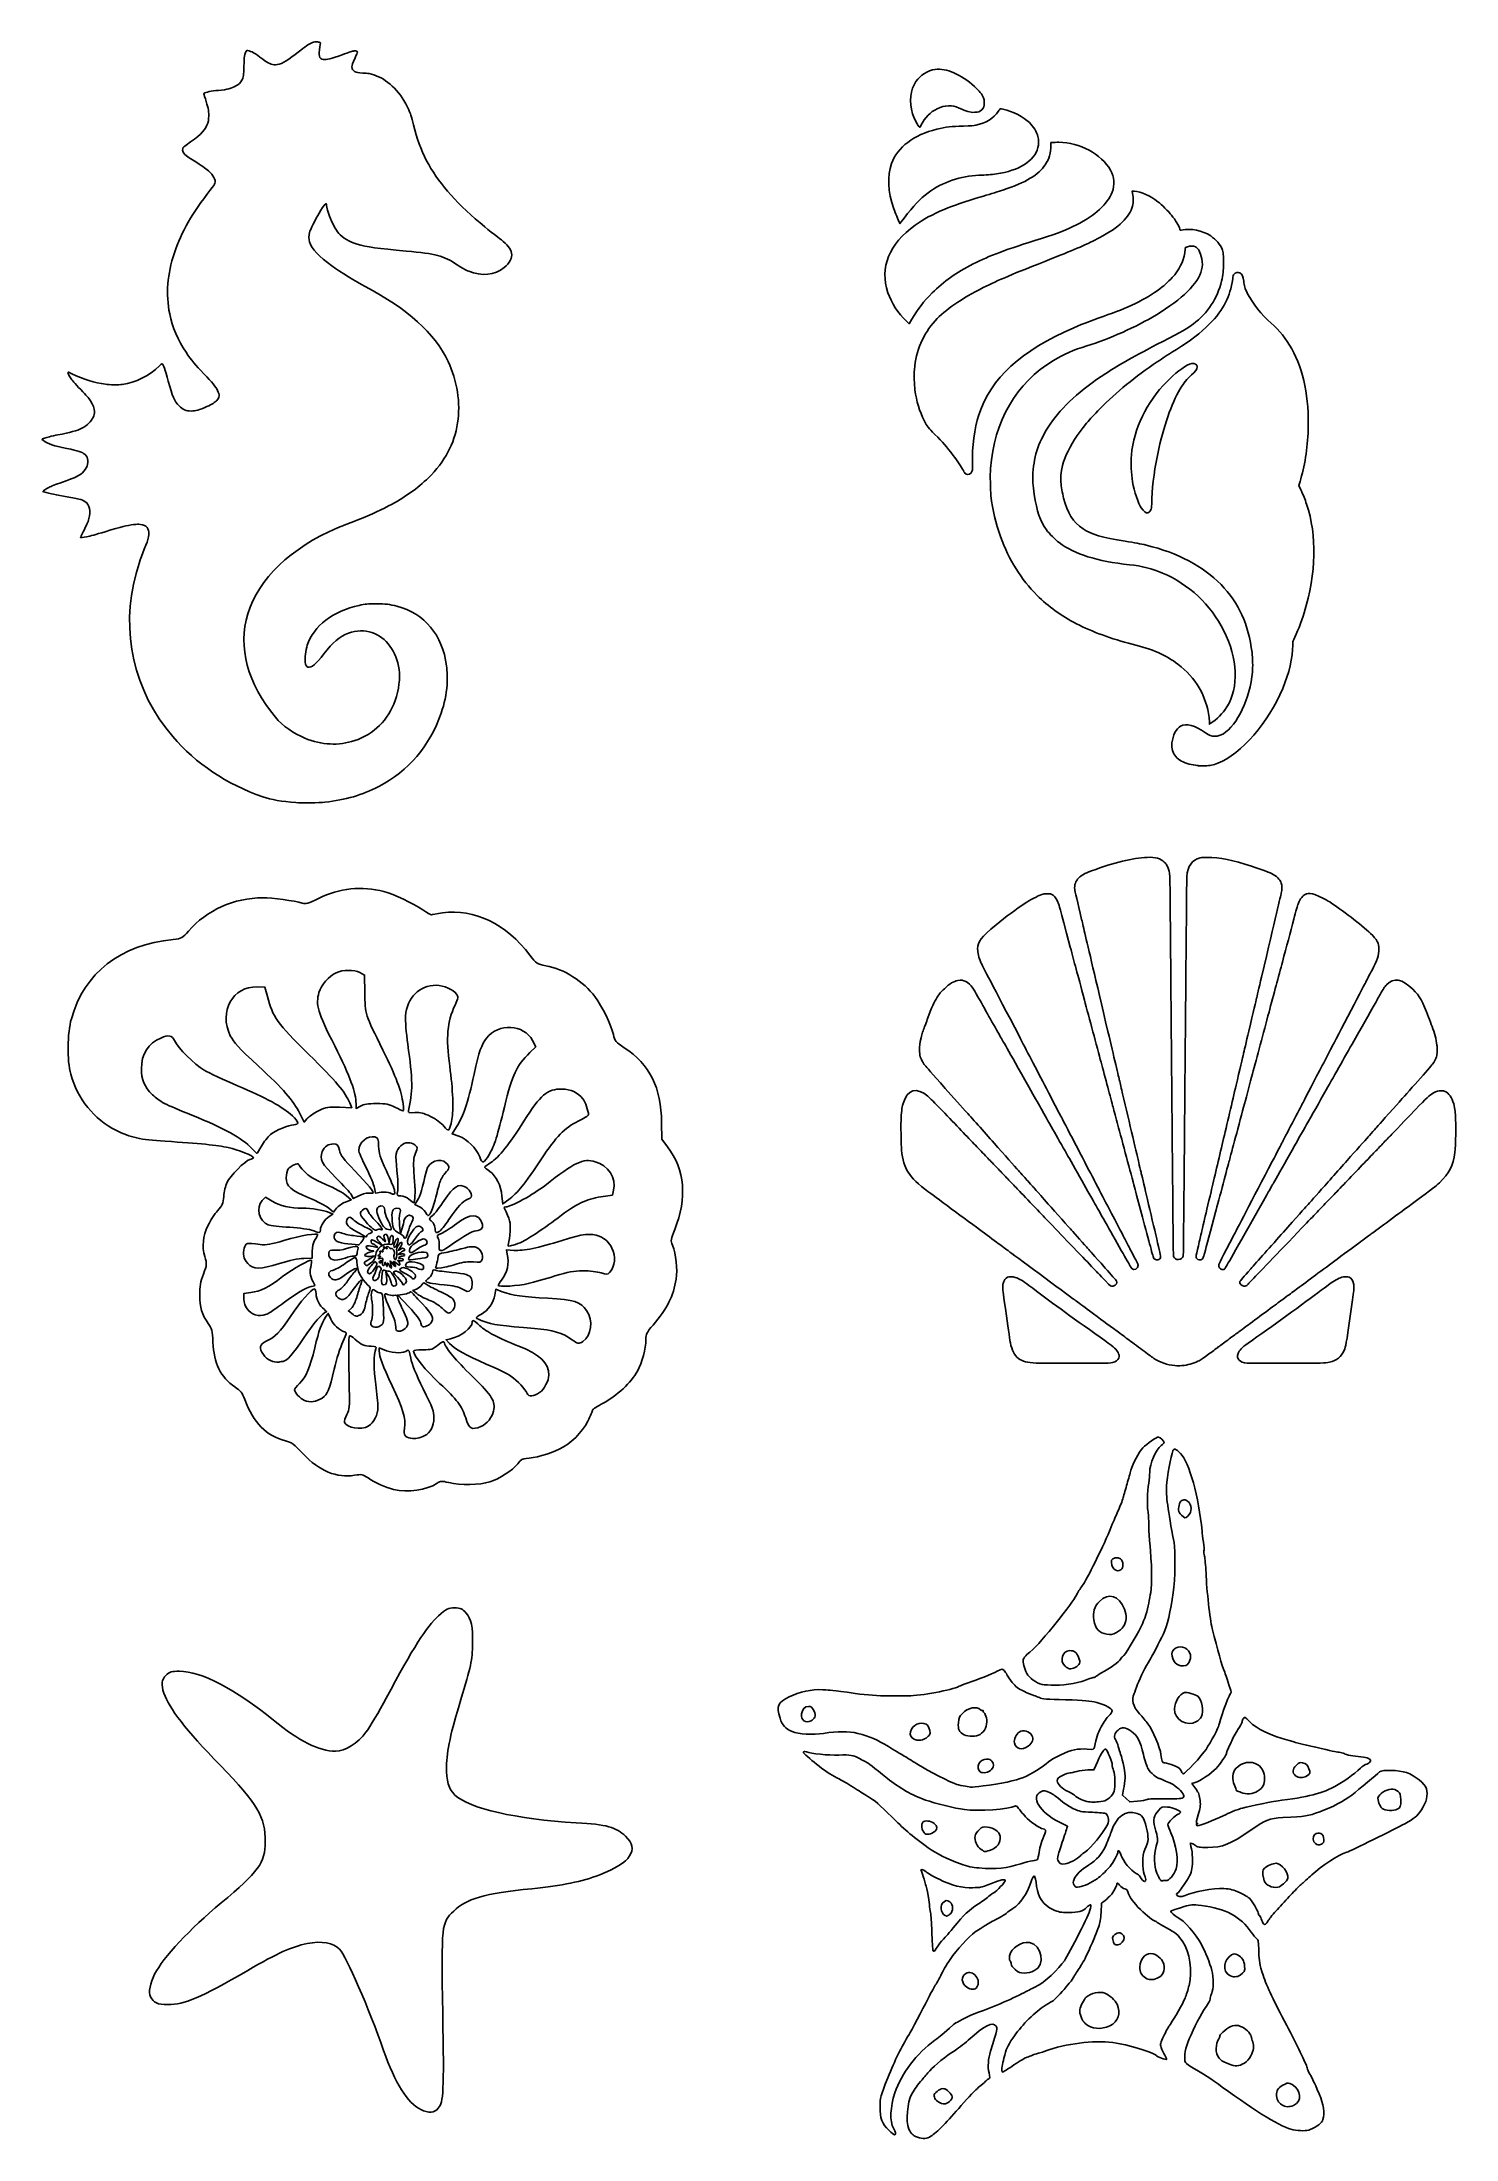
# Model space of a CAD drawing. Header units: centimetres. Extents: x -8.9 to 8.9, y -13 to 13.4.
import ezdxf

# ---------------------------------------------------------------- set-up
doc = ezdxf.new("R2010")
doc.units = ezdxf.units.CM
doc.header["$MEASUREMENT"] = 0
doc.layers.add('Layer 1', color=7, linetype='Continuous')

msp = doc.modelspace()

# ---------------------------------------------------------------- linework, layer by layer
at = {"layer": 'Layer 1'}
for points, knots in [([(-5.66332, 3.83723), (-5.83558, 3.85012), (-5.97448, 3.87465), (-6.07673, 3.91025), (-6.07673, 3.91025), (-6.53172, 4.06867), (-6.9185, 4.32711), (-7.21015, 4.6676), (-7.21015, 4.6676), (-7.70273, 5.24268), (-7.87018, 5.98648), (-7.67199, 6.71906), (-7.67199, 6.71906), (-7.64129, 6.83252), (-7.60283, 6.94308), (-7.54843, 7.07422), (-7.54843, 7.07422), (-7.5258, 7.12878), (-7.51418, 7.17182), (-7.51172, 7.21025), (-7.51172, 7.21025), (-7.50668, 7.28897), (-7.53846, 7.3268), (-7.61808, 7.33685), (-7.61808, 7.33685), (-7.64589, 7.34036), (-7.66034, 7.33996), (-7.70408, 7.33449), (-7.70408, 7.33449), (-7.78974, 7.32378), (-7.85011, 7.3087), (-8.05928, 7.24578), (-8.05928, 7.24578), (-8.1878, 7.20712), (-8.24119, 7.19282), (-8.29606, 7.18236), (-8.29606, 7.18236), (-8.33469, 7.175), (-8.37123, 7.17036), (-8.37123, 7.17281), (-8.37123, 7.17281), (-8.37123, 7.17349), (-8.35531, 7.20584), (-8.33585, 7.2447), (-8.33585, 7.2447), (-8.29699, 7.32229), (-8.27957, 7.36271), (-8.26407, 7.41119), (-8.26407, 7.41119), (-8.23576, 7.49974), (-8.25552, 7.58694), (-8.31212, 7.62315), (-8.31212, 7.62315), (-8.35454, 7.65028), (-8.39642, 7.66111), (-8.58337, 7.69326), (-8.58337, 7.69326), (-8.6432, 7.70355), (-8.71169, 7.71635), (-8.73558, 7.72171), (-8.73558, 7.72171), (-8.77776, 7.73117), (-8.84133, 7.74849), (-8.84413, 7.7513), (-8.84413, 7.7513), (-8.84691, 7.75408), (-8.79998, 7.78604), (-8.77109, 7.80105), (-8.77109, 7.80105), (-8.73186, 7.82143), (-8.69814, 7.83473), (-8.59674, 7.86979), (-8.59674, 7.86979), (-8.463, 7.91603), (-8.41427, 7.93745), (-8.36844, 7.97012), (-8.36844, 7.97012), (-8.30693, 8.01397), (-8.27386, 8.07675), (-8.2781, 8.14164), (-8.2781, 8.14164), (-8.28024, 8.17439), (-8.28912, 8.19307), (-8.31304, 8.21512), (-8.31304, 8.21512), (-8.34843, 8.24774), (-8.39815, 8.26445), (-8.54413, 8.29276), (-8.54413, 8.29276), (-8.71241, 8.3254), (-8.77648, 8.34685), (-8.83822, 8.39121), (-8.83822, 8.39121), (-8.84804, 8.39826), (-8.85607, 8.40522), (-8.85607, 8.40666), (-8.85607, 8.40666), (-8.85607, 8.41123), (-8.80318, 8.43019), (-8.75958, 8.44125), (-8.75958, 8.44125), (-8.73648, 8.44711), (-8.68913, 8.45722), (-8.65435, 8.46372), (-8.65435, 8.46372), (-8.50045, 8.49248), (-8.41597, 8.51585), (-8.35522, 8.54649), (-8.35522, 8.54649), (-8.31237, 8.56809), (-8.29456, 8.58093), (-8.26216, 8.61357), (-8.26216, 8.61357), (-8.22048, 8.65555), (-8.19494, 8.71023), (-8.1947, 8.75802), (-8.1947, 8.75802), (-8.19451, 8.79552), (-8.21247, 8.84418), (-8.24346, 8.89009), (-8.24346, 8.89009), (-8.27061, 8.93033), (-8.29394, 8.95729), (-8.36704, 9.03292), (-8.36704, 9.03292), (-8.44719, 9.11584), (-8.47845, 9.15098), (-8.49779, 9.17985), (-8.49779, 9.17985), (-8.52033, 9.2135), (-8.53547, 9.25279), (-8.52589, 9.25279), (-8.52589, 9.25279), (-8.52413, 9.25279), (-8.50341, 9.2437), (-8.47985, 9.23259), (-8.47985, 9.23259), (-8.33225, 9.16299), (-8.19331, 9.11952), (-8.05715, 9.10035), (-8.05715, 9.10035), (-8.00395, 9.09286), (-7.89245, 9.09188), (-7.84508, 9.09849), (-7.84508, 9.09849), (-7.67368, 9.1224), (-7.51391, 9.20231), (-7.37647, 9.33286), (-7.37647, 9.33286), (-7.3588, 9.34964), (-7.34707, 9.3581), (-7.34341, 9.35669), (-7.34341, 9.35669), (-7.32835, 9.35091), (-7.30625, 9.28857), (-7.26661, 9.14003), (-7.26661, 9.14003), (-7.21368, 8.94167), (-7.19034, 8.8879), (-7.131, 8.82762), (-7.131, 8.82762), (-7.08682, 8.78274), (-7.04258, 8.76419), (-6.9797, 8.76419), (-6.9797, 8.76419), (-6.92199, 8.76419), (-6.88155, 8.77551), (-6.77996, 8.82011), (-6.77996, 8.82011), (-6.71484, 8.8487), (-6.67854, 8.87112), (-6.65407, 8.89789), (-6.65407, 8.89789), (-6.62139, 8.93365), (-6.61921, 8.96813), (-6.64617, 9.02255), (-6.64617, 9.02255), (-6.67225, 9.07518), (-6.70776, 9.11805), (-6.82288, 9.23587), (-6.82288, 9.23587), (-6.92162, 9.33692), (-6.97758, 9.40459), (-7.04357, 9.50271), (-7.04357, 9.50271), (-7.14402, 9.65207), (-7.21468, 9.81888), (-7.24905, 9.98783), (-7.24905, 9.98783), (-7.29901, 10.23339), (-7.27936, 10.48604), (-7.18942, 10.75424), (-7.18942, 10.75424), (-7.10175, 11.0157), (-6.96129, 11.2618), (-6.74219, 11.53785), (-6.74219, 11.53785), (-6.69568, 11.59645), (-6.68318, 11.61469), (-6.67977, 11.62888), (-6.67977, 11.62888), (-6.66876, 11.67478), (-6.69658, 11.72735), (-6.76234, 11.78489), (-6.76234, 11.78489), (-6.803, 11.82047), (-6.84563, 11.85029), (-6.94297, 11.91126), (-6.94297, 11.91126), (-7.06277, 11.9863), (-7.08593, 12.00837), (-7.08582, 12.04744), (-7.08582, 12.04744), (-7.08579, 12.05759), (-7.08485, 12.06931), (-7.08374, 12.07347), (-7.08374, 12.07347), (-7.08262, 12.07763), (-7.06362, 12.09367), (-7.04151, 12.10912), (-7.04151, 12.10912), (-6.88222, 12.22039), (-6.81069, 12.28862), (-6.78001, 12.35859), (-6.78001, 12.35859), (-6.76203, 12.39959), (-6.75752, 12.42379), (-6.7575, 12.47932), (-6.7575, 12.47932), (-6.75748, 12.54508), (-6.76744, 12.59474), (-6.79985, 12.6905), (-6.79985, 12.6905), (-6.81645, 12.73955), (-6.82123, 12.75799), (-6.81791, 12.76013), (-6.81791, 12.76013), (-6.79375, 12.7757), (-6.7239, 12.79052), (-6.63675, 12.79856), (-6.63675, 12.79856), (-6.51933, 12.80939), (-6.47217, 12.82105), (-6.41463, 12.85349), (-6.41463, 12.85349), (-6.37832, 12.87396), (-6.35385, 12.89753), (-6.34067, 12.92473), (-6.34067, 12.92473), (-6.32118, 12.96495), (-6.31868, 12.98251), (-6.31529, 13.10334), (-6.31529, 13.10334), (-6.31181, 13.22689), (-6.30747, 13.25801), (-6.28994, 13.28505), (-6.28994, 13.28505), (-6.2806, 13.29946), (-6.27897, 13.30038), (-6.26665, 13.29833), (-6.26665, 13.29833), (-6.21456, 13.28967), (-6.18507, 13.27281), (-6.0757, 13.18921), (-6.0757, 13.18921), (-6.01086, 13.13964), (-5.96588, 13.12005), (-5.91718, 13.12016), (-5.91718, 13.12016), (-5.85961, 13.12029), (-5.78139, 13.16135), (-5.67086, 13.24947), (-5.67086, 13.24947), (-5.56263, 13.33576), (-5.51636, 13.3689), (-5.4773, 13.38812), (-5.4773, 13.38812), (-5.43865, 13.40713), (-5.43714, 13.40754), (-5.40388, 13.40758), (-5.40388, 13.40758), (-5.37846, 13.40761), (-5.36751, 13.40605), (-5.36033, 13.40136), (-5.36033, 13.40136), (-5.36033, 13.40136), (-5.35074, 13.39509), (-5.35074, 13.39509), (-5.35074, 13.39509), (-5.35074, 13.39509), (-5.35942, 13.34498), (-5.35942, 13.34498), (-5.35942, 13.34498), (-5.37836, 13.23561), (-5.36818, 13.19579), (-5.31927, 13.18806), (-5.31927, 13.18806), (-5.27447, 13.18098), (-5.21447, 13.19544), (-5.07893, 13.24601), (-5.07893, 13.24601), (-4.99049, 13.279), (-4.95167, 13.29137), (-4.92672, 13.29452), (-4.92672, 13.29452), (-4.90457, 13.29731), (-4.88973, 13.29128), (-4.88793, 13.27875), (-4.88793, 13.27875), (-4.88724, 13.27395), (-4.89961, 13.24326), (-4.91667, 13.20744), (-4.91667, 13.20744), (-4.9522, 13.13282), (-4.95566, 13.12272), (-4.95566, 13.09367), (-4.95566, 13.09367), (-4.95566, 13.06546), (-4.94637, 13.04965), (-4.92212, 13.03659), (-4.92212, 13.03659), (-4.89929, 13.0243), (-4.87418, 13.01949), (-4.81773, 13.01662), (-4.81773, 13.01662), (-4.79292, 13.01536), (-4.75741, 13.01169), (-4.7388, 13.00847), (-4.7388, 13.00847), (-4.58069, 12.98108), (-4.4146, 12.85281), (-4.30183, 12.671), (-4.30183, 12.671), (-4.27327, 12.62496), (-4.22949, 12.53302), (-4.21293, 12.48431), (-4.21293, 12.48431), (-4.20543, 12.46225), (-4.19104, 12.40894), (-4.18096, 12.36585), (-4.18096, 12.36585), (-4.13875, 12.1855), (-4.09366, 12.06174), (-4.01621, 11.91369), (-4.01621, 11.91369), (-3.87979, 11.65291), (-3.67098, 11.40978), (-3.34446, 11.13152), (-3.34446, 11.13152), (-3.29004, 11.08515), (-3.11188, 10.94221), (-3.07591, 10.91607), (-3.07591, 10.91607), (-3.00813, 10.86681), (-2.95883, 10.80276), (-2.94775, 10.74959), (-2.94775, 10.74959), (-2.93586, 10.69247), (-2.97121, 10.62379), (-3.04144, 10.5676), (-3.04144, 10.5676), (-3.15977, 10.47292), (-3.32143, 10.45628), (-3.48708, 10.52173), (-3.48708, 10.52173), (-3.5326, 10.53971), (-3.55816, 10.55409), (-3.63398, 10.60437), (-3.63398, 10.60437), (-3.80652, 10.71878), (-3.89705, 10.74314), (-4.27465, 10.77675), (-4.27465, 10.77675), (-4.62923, 10.80832), (-4.76933, 10.82831), (-4.89058, 10.86464), (-4.89058, 10.86464), (-4.98824, 10.8939), (-5.07646, 10.94507), (-5.12143, 10.99854), (-5.12143, 10.99854), (-5.16133, 11.04598), (-5.2071, 11.13099), (-5.2388, 11.21652), (-5.2388, 11.21652), (-5.25428, 11.25828), (-5.27437, 11.3337), (-5.27437, 11.35004), (-5.27437, 11.35004), (-5.27437, 11.39768), (-5.30384, 11.36774), (-5.36962, 11.25325), (-5.36962, 11.25325), (-5.40965, 11.18358), (-5.48282, 11.03667), (-5.49086, 11.00982), (-5.49086, 11.00982), (-5.50028, 10.97838), (-5.50025, 10.91919), (-5.49081, 10.89143), (-5.49081, 10.89143), (-5.46062, 10.80263), (-5.37031, 10.70643), (-5.20764, 10.58979), (-5.20764, 10.58979), (-5.09914, 10.51199), (-4.90336, 10.39067), (-4.78765, 10.32952), (-4.78765, 10.32952), (-4.25019, 10.04551), (-3.91846, 9.74519), (-3.74653, 9.38699), (-3.74653, 9.38699), (-3.63208, 9.14855), (-3.58755, 8.8617), (-3.6265, 8.61387), (-3.6265, 8.61387), (-3.66806, 8.34947), (-3.7879, 8.12405), (-3.99325, 7.92404), (-3.99325, 7.92404), (-4.12917, 7.79165), (-4.28793, 7.67949), (-4.49588, 7.56895), (-4.49588, 7.56895), (-4.62686, 7.49932), (-4.7532, 7.44346), (-4.95301, 7.36682), (-4.95301, 7.36682), (-5.02329, 7.33986), (-5.10701, 7.30657), (-5.13905, 7.29284), (-5.13905, 7.29284), (-5.72891, 7.04001), (-6.13046, 6.65496), (-6.26496, 6.21318), (-6.26496, 6.21318), (-6.39346, 5.79108), (-6.27326, 5.3414), (-5.91661, 4.91002), (-5.91661, 4.91002), (-5.8317, 4.80732), (-5.68481, 4.70256), (-5.54973, 4.64835), (-5.54973, 4.64835), (-5.33059, 4.56042), (-5.12618, 4.55027), (-4.92107, 4.61714), (-4.92107, 4.61714), (-4.68293, 4.69478), (-4.49639, 4.87986), (-4.41185, 5.12237), (-4.41185, 5.12237), (-4.36605, 5.25377), (-4.34729, 5.40414), (-4.36315, 5.51276), (-4.36315, 5.51276), (-4.39632, 5.73988), (-4.52536, 5.91573), (-4.70374, 5.97692), (-4.70374, 5.97692), (-4.79469, 6.00812), (-4.90475, 6.00534), (-4.99786, 5.9695), (-4.99786, 5.9695), (-5.11162, 5.92571), (-5.20109, 5.85064), (-5.30774, 5.70949), (-5.30774, 5.70949), (-5.40975, 5.57448), (-5.465, 5.52905), (-5.51265, 5.54101), (-5.51265, 5.54101), (-5.52726, 5.54468), (-5.5406, 5.57097), (-5.54485, 5.6045), (-5.54485, 5.6045), (-5.55105, 5.65341), (-5.53837, 5.75428), (-5.51806, 5.81768), (-5.51806, 5.81768), (-5.44186, 6.05547), (-5.18506, 6.25302), (-4.86657, 6.31884), (-4.86657, 6.31884), (-4.78586, 6.33552), (-4.75544, 6.33821), (-4.64859, 6.33816), (-4.64859, 6.33816), (-4.53415, 6.33811), (-4.48141, 6.33196), (-4.38926, 6.308), (-4.38926, 6.308), (-4.04331, 6.21802), (-3.81672, 5.94602), (-3.76518, 5.55888), (-3.76518, 5.55888), (-3.75713, 5.49839), (-3.75416, 5.37929), (-3.75916, 5.31711), (-3.75916, 5.31711), (-3.76918, 5.19243), (-3.79162, 5.08587), (-3.83381, 4.96267), (-3.83381, 4.96267), (-3.97467, 4.55131), (-4.24628, 4.23179), (-4.61831, 4.03977), (-4.61831, 4.03977), (-4.82777, 3.93166), (-5.03515, 3.87134), (-5.29691, 3.84238), (-5.29691, 3.84238), (-5.36112, 3.83527), (-5.59338, 3.83204), (-5.66335, 3.83727), (-5.66335, 3.83727), (-5.66335, 3.83727), (-5.66332, 3.83723), (-5.66332, 3.83723)], [0, 0, 0, 0, 0.00763359, 0.00763359, 0.00763359, 0.00763359, 0.01526718, 0.01526718, 0.01526718, 0.01526718, 0.02290076, 0.02290076, 0.02290076, 0.02290076, 0.03053435, 0.03053435, 0.03053435, 0.03053435, 0.03816794, 0.03816794, 0.03816794, 0.03816794, 0.04580153, 0.04580153, 0.04580153, 0.04580153, 0.05343511, 0.05343511, 0.05343511, 0.05343511, 0.0610687, 0.0610687, 0.0610687, 0.0610687, 0.06870229, 0.06870229, 0.06870229, 0.06870229, 0.07633588, 0.07633588, 0.07633588, 0.07633588, 0.08396947, 0.08396947, 0.08396947, 0.08396947, 0.09160305, 0.09160305, 0.09160305, 0.09160305, 0.09923664, 0.09923664, 0.09923664, 0.09923664, 0.10687023, 0.10687023, 0.10687023, 0.10687023, 0.11450382, 0.11450382, 0.11450382, 0.11450382, 0.1221374, 0.1221374, 0.1221374, 0.1221374, 0.12977099, 0.12977099, 0.12977099, 0.12977099, 0.13740458, 0.13740458, 0.13740458, 0.13740458, 0.14503817, 0.14503817, 0.14503817, 0.14503817, 0.15267176, 0.15267176, 0.15267176, 0.15267176, 0.16030534, 0.16030534, 0.16030534, 0.16030534, 0.16793893, 0.16793893, 0.16793893, 0.16793893, 0.17557252, 0.17557252, 0.17557252, 0.17557252, 0.18320611, 0.18320611, 0.18320611, 0.18320611, 0.19083969, 0.19083969, 0.19083969, 0.19083969, 0.19847328, 0.19847328, 0.19847328, 0.19847328, 0.20610687, 0.20610687, 0.20610687, 0.20610687, 0.21374046, 0.21374046, 0.21374046, 0.21374046, 0.22137405, 0.22137405, 0.22137405, 0.22137405, 0.22900763, 0.22900763, 0.22900763, 0.22900763, 0.23664122, 0.23664122, 0.23664122, 0.23664122, 0.24427481, 0.24427481, 0.24427481, 0.24427481, 0.2519084, 0.2519084, 0.2519084, 0.2519084, 0.25954198, 0.25954198, 0.25954198, 0.25954198, 0.26717557, 0.26717557, 0.26717557, 0.26717557, 0.27480916, 0.27480916, 0.27480916, 0.27480916, 0.28244275, 0.28244275, 0.28244275, 0.28244275, 0.29007634, 0.29007634, 0.29007634, 0.29007634, 0.29770992, 0.29770992, 0.29770992, 0.29770992, 0.30534351, 0.30534351, 0.30534351, 0.30534351, 0.3129771, 0.3129771, 0.3129771, 0.3129771, 0.32061069, 0.32061069, 0.32061069, 0.32061069, 0.32824427, 0.32824427, 0.32824427, 0.32824427, 0.33587786, 0.33587786, 0.33587786, 0.33587786, 0.34351145, 0.34351145, 0.34351145, 0.34351145, 0.35114504, 0.35114504, 0.35114504, 0.35114504, 0.35877863, 0.35877863, 0.35877863, 0.35877863, 0.36641221, 0.36641221, 0.36641221, 0.36641221, 0.3740458, 0.3740458, 0.3740458, 0.3740458, 0.38167939, 0.38167939, 0.38167939, 0.38167939, 0.38931298, 0.38931298, 0.38931298, 0.38931298, 0.39694656, 0.39694656, 0.39694656, 0.39694656, 0.40458015, 0.40458015, 0.40458015, 0.40458015, 0.41221374, 0.41221374, 0.41221374, 0.41221374, 0.41984733, 0.41984733, 0.41984733, 0.41984733, 0.42748092, 0.42748092, 0.42748092, 0.42748092, 0.4351145, 0.4351145, 0.4351145, 0.4351145, 0.44274809, 0.44274809, 0.44274809, 0.44274809, 0.45038168, 0.45038168, 0.45038168, 0.45038168, 0.45801527, 0.45801527, 0.45801527, 0.45801527, 0.46564885, 0.46564885, 0.46564885, 0.46564885, 0.47328244, 0.47328244, 0.47328244, 0.47328244, 0.48091603, 0.48091603, 0.48091603, 0.48091603, 0.48854962, 0.48854962, 0.48854962, 0.48854962, 0.49618321, 0.49618321, 0.49618321, 0.49618321, 0.50381679, 0.50381679, 0.50381679, 0.50381679, 0.51145038, 0.51145038, 0.51145038, 0.51145038, 0.51908397, 0.51908397, 0.51908397, 0.51908397, 0.52671756, 0.52671756, 0.52671756, 0.52671756, 0.53435115, 0.53435115, 0.53435115, 0.53435115, 0.54198473, 0.54198473, 0.54198473, 0.54198473, 0.54961832, 0.54961832, 0.54961832, 0.54961832, 0.55725191, 0.55725191, 0.55725191, 0.55725191, 0.5648855, 0.5648855, 0.5648855, 0.5648855, 0.57251908, 0.57251908, 0.57251908, 0.57251908, 0.58015267, 0.58015267, 0.58015267, 0.58015267, 0.58778626, 0.58778626, 0.58778626, 0.58778626, 0.59541985, 0.59541985, 0.59541985, 0.59541985, 0.60305344, 0.60305344, 0.60305344, 0.60305344, 0.61068702, 0.61068702, 0.61068702, 0.61068702, 0.61832061, 0.61832061, 0.61832061, 0.61832061, 0.6259542, 0.6259542, 0.6259542, 0.6259542, 0.63358779, 0.63358779, 0.63358779, 0.63358779, 0.64122137, 0.64122137, 0.64122137, 0.64122137, 0.64885496, 0.64885496, 0.64885496, 0.64885496, 0.65648855, 0.65648855, 0.65648855, 0.65648855, 0.66412214, 0.66412214, 0.66412214, 0.66412214, 0.67175573, 0.67175573, 0.67175573, 0.67175573, 0.67938931, 0.67938931, 0.67938931, 0.67938931, 0.6870229, 0.6870229, 0.6870229, 0.6870229, 0.69465649, 0.69465649, 0.69465649, 0.69465649, 0.70229008, 0.70229008, 0.70229008, 0.70229008, 0.70992366, 0.70992366, 0.70992366, 0.70992366, 0.71755725, 0.71755725, 0.71755725, 0.71755725, 0.72519084, 0.72519084, 0.72519084, 0.72519084, 0.73282443, 0.73282443, 0.73282443, 0.73282443, 0.74045802, 0.74045802, 0.74045802, 0.74045802, 0.7480916, 0.7480916, 0.7480916, 0.7480916, 0.75572519, 0.75572519, 0.75572519, 0.75572519, 0.76335878, 0.76335878, 0.76335878, 0.76335878, 0.77099237, 0.77099237, 0.77099237, 0.77099237, 0.77862595, 0.77862595, 0.77862595, 0.77862595, 0.78625954, 0.78625954, 0.78625954, 0.78625954, 0.79389313, 0.79389313, 0.79389313, 0.79389313, 0.80152672, 0.80152672, 0.80152672, 0.80152672, 0.80916031, 0.80916031, 0.80916031, 0.80916031, 0.81679389, 0.81679389, 0.81679389, 0.81679389, 0.82442748, 0.82442748, 0.82442748, 0.82442748, 0.83206107, 0.83206107, 0.83206107, 0.83206107, 0.83969466, 0.83969466, 0.83969466, 0.83969466, 0.84732824, 0.84732824, 0.84732824, 0.84732824, 0.85496183, 0.85496183, 0.85496183, 0.85496183, 0.86259542, 0.86259542, 0.86259542, 0.86259542, 0.87022901, 0.87022901, 0.87022901, 0.87022901, 0.8778626, 0.8778626, 0.8778626, 0.8778626, 0.88549618, 0.88549618, 0.88549618, 0.88549618, 0.89312977, 0.89312977, 0.89312977, 0.89312977, 0.90076336, 0.90076336, 0.90076336, 0.90076336, 0.90839695, 0.90839695, 0.90839695, 0.90839695, 0.91603053, 0.91603053, 0.91603053, 0.91603053, 0.92366412, 0.92366412, 0.92366412, 0.92366412, 0.93129771, 0.93129771, 0.93129771, 0.93129771, 0.9389313, 0.9389313, 0.9389313, 0.9389313, 0.94656489, 0.94656489, 0.94656489, 0.94656489, 0.95419847, 0.95419847, 0.95419847, 0.95419847, 0.96183206, 0.96183206, 0.96183206, 0.96183206, 0.96946565, 0.96946565, 0.96946565, 0.96946565, 0.97709924, 0.97709924, 0.97709924, 0.97709924, 0.98473282, 0.98473282, 0.98473282, 0.98473282, 1, 1, 1, 1]), ([(2.17708, 12.34504), (2.14684, 12.38334), (2.11555, 12.44628), (2.09775, 12.50463), (2.09775, 12.50463), (2.05313, 12.65093), (2.06943, 12.80723), (2.14013, 12.91097), (2.14013, 12.91097), (2.19262, 12.98799), (2.28968, 13.0488), (2.38159, 13.06224), (2.38159, 13.06224), (2.51846, 13.08225), (2.70907, 12.99911), (2.87584, 12.84665), (2.87584, 12.84665), (2.93693, 12.79081), (2.97351, 12.74595), (2.99021, 12.70639), (2.99021, 12.70639), (2.99848, 12.68681), (2.99975, 12.67855), (2.99988, 12.64366), (2.99988, 12.64366), (3.00007, 12.59704), (2.99406, 12.57924), (2.97011, 12.55529), (2.97011, 12.55529), (2.94591, 12.53109), (2.92585, 12.52376), (2.87913, 12.52203), (2.87913, 12.52203), (2.81997, 12.51984), (2.7731, 12.5327), (2.68382, 12.57559), (2.68382, 12.57559), (2.6301, 12.6014), (2.60568, 12.60656), (2.5489, 12.60411), (2.5489, 12.60411), (2.49341, 12.60172), (2.46362, 12.59393), (2.40827, 12.56734), (2.40827, 12.56734), (2.32003, 12.52496), (2.25335, 12.45754), (2.2066, 12.36345), (2.2066, 12.36345), (2.19782, 12.34579), (2.19002, 12.33133), (2.18927, 12.33133), (2.18927, 12.33133), (2.18851, 12.33133), (2.18303, 12.33749), (2.17708, 12.34503), (2.17708, 12.34503), (2.17708, 12.34503), (2.17708, 12.34504), (2.17708, 12.34504)], [0, 0, 0, 0, 0.0625, 0.0625, 0.0625, 0.0625, 0.125, 0.125, 0.125, 0.125, 0.1875, 0.1875, 0.1875, 0.1875, 0.25, 0.25, 0.25, 0.25, 0.3125, 0.3125, 0.3125, 0.3125, 0.375, 0.375, 0.375, 0.375, 0.4375, 0.4375, 0.4375, 0.4375, 0.5, 0.5, 0.5, 0.5, 0.5625, 0.5625, 0.5625, 0.5625, 0.625, 0.625, 0.625, 0.625, 0.6875, 0.6875, 0.6875, 0.6875, 0.75, 0.75, 0.75, 0.75, 0.8125, 0.8125, 0.8125, 0.8125, 0.875, 0.875, 0.875, 0.875, 1, 1, 1, 1]), ([(1.93212, 11.13582), (1.91643, 11.16657), (1.87976, 11.25656), (1.86221, 11.30735), (1.86221, 11.30735), (1.78495, 11.531), (1.7756, 11.7181), (1.83366, 11.87839), (1.83366, 11.87839), (1.90827, 12.08437), (2.11148, 12.23805), (2.40376, 12.30953), (2.40376, 12.30953), (2.51856, 12.33761), (2.58646, 12.34579), (2.73704, 12.34968), (2.73704, 12.34968), (2.83541, 12.35222), (2.86427, 12.35417), (2.89391, 12.36027), (2.89391, 12.36027), (3.01952, 12.38613), (3.11851, 12.4467), (3.17598, 12.53287), (3.17598, 12.53287), (3.18626, 12.54828), (3.19539, 12.56305), (3.19627, 12.5657), (3.19627, 12.5657), (3.19755, 12.56953), (3.20529, 12.56876), (3.23412, 12.56192), (3.23412, 12.56192), (3.36636, 12.53053), (3.49039, 12.4674), (3.56743, 12.39224), (3.56743, 12.39224), (3.61863, 12.3423), (3.65848, 12.27669), (3.67431, 12.21628), (3.67431, 12.21628), (3.68495, 12.17565), (3.68496, 12.11738), (3.67432, 12.07747), (3.67432, 12.07747), (3.62954, 11.90938), (3.43816, 11.78844), (3.15164, 11.74717), (3.15164, 11.74717), (3.08897, 11.73814), (3.02256, 11.73306), (2.93247, 11.73038), (2.93247, 11.73038), (2.70573, 11.72365), (2.47125, 11.6428), (2.29524, 11.51064), (2.29524, 11.51064), (2.18907, 11.43092), (2.11082, 11.34864), (1.99256, 11.19233), (1.99256, 11.19233), (1.99256, 11.19233), (1.93925, 11.12186), (1.93925, 11.12186), (1.93925, 11.12186), (1.93925, 11.12186), (1.93213, 11.13582), (1.93213, 11.13582), (1.93213, 11.13582), (1.93213, 11.13582), (1.93212, 11.13582), (1.93212, 11.13582)], [0, 0, 0, 0, 0.05263158, 0.05263158, 0.05263158, 0.05263158, 0.10526316, 0.10526316, 0.10526316, 0.10526316, 0.15789474, 0.15789474, 0.15789474, 0.15789474, 0.21052632, 0.21052632, 0.21052632, 0.21052632, 0.26315789, 0.26315789, 0.26315789, 0.26315789, 0.31578947, 0.31578947, 0.31578947, 0.31578947, 0.36842105, 0.36842105, 0.36842105, 0.36842105, 0.42105263, 0.42105263, 0.42105263, 0.42105263, 0.47368421, 0.47368421, 0.47368421, 0.47368421, 0.52631579, 0.52631579, 0.52631579, 0.52631579, 0.57894737, 0.57894737, 0.57894737, 0.57894737, 0.63157895, 0.63157895, 0.63157895, 0.63157895, 0.68421053, 0.68421053, 0.68421053, 0.68421053, 0.73684211, 0.73684211, 0.73684211, 0.73684211, 0.78947368, 0.78947368, 0.78947368, 0.78947368, 0.84210526, 0.84210526, 0.84210526, 0.84210526, 0.89473684, 0.89473684, 0.89473684, 0.89473684, 1, 1, 1, 1]), ([(2.01556, 9.89765), (1.91628, 9.99131), (1.82943, 10.12664), (1.78759, 10.25288), (1.78759, 10.25288), (1.68224, 10.57074), (1.79949, 10.8612), (2.13067, 11.10278), (2.13067, 11.10278), (2.22544, 11.17191), (2.35322, 11.24101), (2.49417, 11.29935), (2.49417, 11.29935), (2.62203, 11.35227), (2.73163, 11.3895), (2.98909, 11.46747), (2.98909, 11.46747), (3.0795, 11.49485), (3.18963, 11.52928), (3.23383, 11.54398), (3.23383, 11.54398), (3.52504, 11.64083), (3.68271, 11.73491), (3.76756, 11.86242), (3.76756, 11.86242), (3.81452, 11.933), (3.83813, 12.01344), (3.83831, 12.10344), (3.83831, 12.10344), (3.83831, 12.10344), (3.83839, 12.14036), (3.83839, 12.14036), (3.83839, 12.14036), (3.83839, 12.14036), (3.86084, 12.14271), (3.86084, 12.14271), (3.86084, 12.14271), (3.87319, 12.144), (3.90864, 12.14506), (3.93962, 12.14506), (3.93962, 12.14506), (4.20089, 12.14506), (4.47104, 11.9983), (4.5885, 11.79256), (4.5885, 11.79256), (4.63782, 11.70617), (4.64425, 11.61373), (4.60771, 11.51634), (4.60771, 11.51634), (4.55284, 11.37011), (4.39372, 11.22423), (4.16045, 11.10631), (4.16045, 11.10631), (4.03903, 11.04493), (3.93257, 11.00398), (3.71784, 10.93605), (3.71784, 10.93605), (3.26289, 10.79213), (3.06582, 10.71816), (2.86125, 10.61452), (2.86125, 10.61452), (2.64345, 10.50418), (2.49025, 10.39602), (2.34429, 10.24955), (2.34429, 10.24955), (2.2357, 10.14058), (2.16674, 10.05189), (2.08703, 9.91869), (2.08703, 9.91869), (2.08703, 9.91869), (2.05321, 9.86217), (2.05321, 9.86217), (2.05321, 9.86217), (2.05321, 9.86217), (2.01557, 9.89767), (2.01557, 9.89767), (2.01557, 9.89767), (2.01557, 9.89767), (2.01556, 9.89765), (2.01556, 9.89765)], [0, 0, 0, 0, 0.04761905, 0.04761905, 0.04761905, 0.04761905, 0.0952381, 0.0952381, 0.0952381, 0.0952381, 0.14285714, 0.14285714, 0.14285714, 0.14285714, 0.19047619, 0.19047619, 0.19047619, 0.19047619, 0.23809524, 0.23809524, 0.23809524, 0.23809524, 0.28571429, 0.28571429, 0.28571429, 0.28571429, 0.33333333, 0.33333333, 0.33333333, 0.33333333, 0.38095238, 0.38095238, 0.38095238, 0.38095238, 0.42857143, 0.42857143, 0.42857143, 0.42857143, 0.47619048, 0.47619048, 0.47619048, 0.47619048, 0.52380952, 0.52380952, 0.52380952, 0.52380952, 0.57142857, 0.57142857, 0.57142857, 0.57142857, 0.61904762, 0.61904762, 0.61904762, 0.61904762, 0.66666667, 0.66666667, 0.66666667, 0.66666667, 0.71428571, 0.71428571, 0.71428571, 0.71428571, 0.76190476, 0.76190476, 0.76190476, 0.76190476, 0.80952381, 0.80952381, 0.80952381, 0.80952381, 0.85714286, 0.85714286, 0.85714286, 0.85714286, 0.9047619, 0.9047619, 0.9047619, 0.9047619, 1, 1, 1, 1]), ([(5.83283, 4.84352), (5.83283, 4.85431), (5.8304, 4.88387), (5.82744, 4.9092), (5.82744, 4.9092), (5.79648, 5.17383), (5.65722, 5.41238), (5.43649, 5.57885), (5.43649, 5.57885), (5.28322, 5.69445), (5.117, 5.76733), (4.86117, 5.83112), (4.86117, 5.83112), (4.60263, 5.89558), (4.35174, 5.98727), (4.15982, 6.08742), (4.15982, 6.08742), (3.96816, 6.18744), (3.80461, 6.30552), (3.6653, 6.44445), (3.6653, 6.44445), (3.46181, 6.64738), (3.3124, 6.88685), (3.20356, 7.18448), (3.20356, 7.18448), (3.14149, 7.35421), (3.10471, 7.51257), (3.08392, 7.69953), (3.08392, 7.69953), (3.07591, 7.77153), (3.07273, 7.96284), (3.07826, 8.03973), (3.07826, 8.03973), (3.12102, 8.63433), (3.4035, 9.11946), (3.87125, 9.40159), (3.87125, 9.40159), (4.00004, 9.47927), (4.1204, 9.5315), (4.29174, 9.58405), (4.29174, 9.58405), (4.57154, 9.66986), (4.90871, 9.82071), (5.16435, 9.97445), (5.16435, 9.97445), (5.49345, 10.17236), (5.69019, 10.3678), (5.73451, 10.54081), (5.73451, 10.54081), (5.74683, 10.58891), (5.74732, 10.62411), (5.73639, 10.67746), (5.73639, 10.67746), (5.71842, 10.76522), (5.69487, 10.81009), (5.65566, 10.83124), (5.65566, 10.83124), (5.63499, 10.84239), (5.58845, 10.84208), (5.55453, 10.83057), (5.55453, 10.83057), (5.55453, 10.83057), (5.53011, 10.82228), (5.53011, 10.82228), (5.53011, 10.82228), (5.53011, 10.82228), (5.52801, 10.8015), (5.52801, 10.8015), (5.52801, 10.8015), (5.51515, 10.67431), (5.47776, 10.58318), (5.39508, 10.47753), (5.39508, 10.47753), (5.36597, 10.44034), (5.28564, 10.36159), (5.23924, 10.32475), (5.23924, 10.32475), (5.07632, 10.19543), (4.84209, 10.07571), (4.55865, 9.97692), (4.55865, 9.97692), (4.38417, 9.9161), (4.24657, 9.86342), (4.12677, 9.81157), (4.12677, 9.81157), (3.45846, 9.52233), (3.08418, 9.17964), (2.93183, 8.71748), (2.93183, 8.71748), (2.87312, 8.53939), (2.84461, 8.31926), (2.85107, 8.09404), (2.85107, 8.09404), (2.85239, 8.04815), (2.85164, 8.02146), (2.84875, 8.01089), (2.84875, 8.01089), (2.83744, 7.96956), (2.79282, 7.95038), (2.76284, 7.97397), (2.76284, 7.97397), (2.75776, 7.97797), (2.74603, 7.99588), (2.73679, 8.01377), (2.73679, 8.01377), (2.71362, 8.05863), (2.66508, 8.13168), (2.6094, 8.20545), (2.6094, 8.20545), (2.52414, 8.31844), (2.47959, 8.36932), (2.37751, 8.47028), (2.37751, 8.47028), (2.29551, 8.55138), (2.28249, 8.56823), (2.2434, 8.64379), (2.2434, 8.64379), (2.18619, 8.75439), (2.1463, 8.88703), (2.12693, 9.03099), (2.12693, 9.03099), (2.11864, 9.09262), (2.11581, 9.22078), (2.1213, 9.28531), (2.1213, 9.28531), (2.1418, 9.52588), (2.22787, 9.72775), (2.38355, 9.90037), (2.38355, 9.90037), (2.50876, 10.0392), (2.71015, 10.17815), (2.98677, 10.31656), (2.98677, 10.31656), (3.18335, 10.41492), (3.34411, 10.48292), (3.85115, 10.68218), (3.85115, 10.68218), (4.14438, 10.79742), (4.30543, 10.86786), (4.44656, 10.94263), (4.44656, 10.94263), (4.69626, 11.0749), (4.82745, 11.20022), (4.8657, 11.34301), (4.8657, 11.34301), (4.87903, 11.39279), (4.87615, 11.4694), (4.85882, 11.52549), (4.85882, 11.52549), (4.85681, 11.53198), (4.8583, 11.53224), (4.88358, 11.52986), (4.88358, 11.52986), (4.97898, 11.52086), (5.07998, 11.47622), (5.18375, 11.39717), (5.18375, 11.39717), (5.22788, 11.36355), (5.32108, 11.27191), (5.35554, 11.22824), (5.35554, 11.22824), (5.40491, 11.16569), (5.44872, 11.09272), (5.46047, 11.05348), (5.46047, 11.05348), (5.46496, 11.0385), (5.46579, 11.03778), (5.47641, 11.03977), (5.47641, 11.03977), (5.60862, 11.06452), (5.73967, 11.03874), (5.84848, 10.96657), (5.84848, 10.96657), (5.91504, 10.92243), (5.97442, 10.85424), (5.99344, 10.80012), (5.99344, 10.80012), (6.00583, 10.76488), (6.00999, 10.71999), (6.00964, 10.62547), (6.00964, 10.62547), (6.00929, 10.5293), (6.00371, 10.47839), (5.98479, 10.39861), (5.98479, 10.39861), (5.93335, 10.18164), (5.811, 9.99566), (5.63007, 9.85938), (5.63007, 9.85938), (5.55507, 9.80289), (5.48456, 9.76245), (5.24469, 9.63837), (5.24469, 9.63837), (4.86668, 9.44282), (4.71986, 9.36053), (4.5269, 9.23607), (4.5269, 9.23607), (4.21249, 9.03327), (3.97461, 8.81624), (3.82766, 8.59813), (3.82766, 8.59813), (3.69165, 8.39627), (3.62585, 8.2097), (3.61173, 7.98585), (3.61173, 7.98585), (3.60667, 7.90565), (3.61168, 7.82549), (3.62858, 7.71597), (3.62858, 7.71597), (3.6626, 7.49557), (3.70086, 7.38482), (3.78351, 7.26746), (3.78351, 7.26746), (3.81329, 7.22518), (3.89482, 7.14294), (3.94111, 7.1085), (3.94111, 7.1085), (4.13742, 6.96245), (4.41492, 6.87514), (4.82643, 6.82996), (4.82643, 6.82996), (4.98087, 6.813), (5.11303, 6.7798), (5.24169, 6.72563), (5.24169, 6.72563), (5.57148, 6.58678), (5.84667, 6.32782), (6.01372, 5.99913), (6.01372, 5.99913), (6.19008, 5.65212), (6.20482, 5.28583), (6.0523, 5.0404), (6.0523, 5.0404), (6.0017, 4.95898), (5.92651, 4.88355), (5.84283, 4.83029), (5.84283, 4.83029), (5.84283, 4.83029), (5.83278, 4.8239), (5.83278, 4.8239), (5.83278, 4.8239), (5.83278, 4.8239), (5.83278, 4.84352), (5.83278, 4.84352), (5.83278, 4.84352), (5.83278, 4.84352), (5.83283, 4.84352), (5.83283, 4.84352)], [0, 0, 0, 0, 0.01587302, 0.01587302, 0.01587302, 0.01587302, 0.03174603, 0.03174603, 0.03174603, 0.03174603, 0.04761905, 0.04761905, 0.04761905, 0.04761905, 0.06349206, 0.06349206, 0.06349206, 0.06349206, 0.07936508, 0.07936508, 0.07936508, 0.07936508, 0.0952381, 0.0952381, 0.0952381, 0.0952381, 0.11111111, 0.11111111, 0.11111111, 0.11111111, 0.12698413, 0.12698413, 0.12698413, 0.12698413, 0.14285714, 0.14285714, 0.14285714, 0.14285714, 0.15873016, 0.15873016, 0.15873016, 0.15873016, 0.17460317, 0.17460317, 0.17460317, 0.17460317, 0.19047619, 0.19047619, 0.19047619, 0.19047619, 0.20634921, 0.20634921, 0.20634921, 0.20634921, 0.22222222, 0.22222222, 0.22222222, 0.22222222, 0.23809524, 0.23809524, 0.23809524, 0.23809524, 0.25396825, 0.25396825, 0.25396825, 0.25396825, 0.26984127, 0.26984127, 0.26984127, 0.26984127, 0.28571429, 0.28571429, 0.28571429, 0.28571429, 0.3015873, 0.3015873, 0.3015873, 0.3015873, 0.31746032, 0.31746032, 0.31746032, 0.31746032, 0.33333333, 0.33333333, 0.33333333, 0.33333333, 0.34920635, 0.34920635, 0.34920635, 0.34920635, 0.36507937, 0.36507937, 0.36507937, 0.36507937, 0.38095238, 0.38095238, 0.38095238, 0.38095238, 0.3968254, 0.3968254, 0.3968254, 0.3968254, 0.41269841, 0.41269841, 0.41269841, 0.41269841, 0.42857143, 0.42857143, 0.42857143, 0.42857143, 0.44444444, 0.44444444, 0.44444444, 0.44444444, 0.46031746, 0.46031746, 0.46031746, 0.46031746, 0.47619048, 0.47619048, 0.47619048, 0.47619048, 0.49206349, 0.49206349, 0.49206349, 0.49206349, 0.50793651, 0.50793651, 0.50793651, 0.50793651, 0.52380952, 0.52380952, 0.52380952, 0.52380952, 0.53968254, 0.53968254, 0.53968254, 0.53968254, 0.55555556, 0.55555556, 0.55555556, 0.55555556, 0.57142857, 0.57142857, 0.57142857, 0.57142857, 0.58730159, 0.58730159, 0.58730159, 0.58730159, 0.6031746, 0.6031746, 0.6031746, 0.6031746, 0.61904762, 0.61904762, 0.61904762, 0.61904762, 0.63492063, 0.63492063, 0.63492063, 0.63492063, 0.65079365, 0.65079365, 0.65079365, 0.65079365, 0.66666667, 0.66666667, 0.66666667, 0.66666667, 0.68253968, 0.68253968, 0.68253968, 0.68253968, 0.6984127, 0.6984127, 0.6984127, 0.6984127, 0.71428571, 0.71428571, 0.71428571, 0.71428571, 0.73015873, 0.73015873, 0.73015873, 0.73015873, 0.74603175, 0.74603175, 0.74603175, 0.74603175, 0.76190476, 0.76190476, 0.76190476, 0.76190476, 0.77777778, 0.77777778, 0.77777778, 0.77777778, 0.79365079, 0.79365079, 0.79365079, 0.79365079, 0.80952381, 0.80952381, 0.80952381, 0.80952381, 0.82539683, 0.82539683, 0.82539683, 0.82539683, 0.84126984, 0.84126984, 0.84126984, 0.84126984, 0.85714286, 0.85714286, 0.85714286, 0.85714286, 0.87301587, 0.87301587, 0.87301587, 0.87301587, 0.88888889, 0.88888889, 0.88888889, 0.88888889, 0.9047619, 0.9047619, 0.9047619, 0.9047619, 0.92063492, 0.92063492, 0.92063492, 0.92063492, 0.93650794, 0.93650794, 0.93650794, 0.93650794, 0.95238095, 0.95238095, 0.95238095, 0.95238095, 0.96825397, 0.96825397, 0.96825397, 0.96825397, 1, 1, 1, 1]), ([(5.70316, 4.30084), (5.69713, 4.30168), (5.67687, 4.30415), (5.65813, 4.30633), (5.65813, 4.30633), (5.58273, 4.31508), (5.51303, 4.33815), (5.46086, 4.37162), (5.46086, 4.37162), (5.40635, 4.40659), (5.37544, 4.45208), (5.36299, 4.51569), (5.36299, 4.51569), (5.35744, 4.54403), (5.35718, 4.55314), (5.36095, 4.58707), (5.36095, 4.58707), (5.37214, 4.68774), (5.41376, 4.76826), (5.47012, 4.7983), (5.47012, 4.7983), (5.54506, 4.83824), (5.64685, 4.81121), (5.78405, 4.71491), (5.78405, 4.71491), (5.83546, 4.67883), (5.85196, 4.67304), (5.90225, 4.67349), (5.90225, 4.67349), (5.94605, 4.67388), (5.96848, 4.68034), (6.00815, 4.70396), (6.00815, 4.70396), (6.18096, 4.80687), (6.34301, 5.15091), (6.37376, 5.48018), (6.37376, 5.48018), (6.37909, 5.53724), (6.37637, 5.65701), (6.3682, 5.72518), (6.3682, 5.72518), (6.32641, 6.07383), (6.19941, 6.35264), (5.97915, 6.57923), (5.97915, 6.57923), (5.75185, 6.81307), (5.43574, 6.9797), (5.03652, 7.07612), (5.03652, 7.07612), (4.9641, 7.09361), (4.89204, 7.10726), (4.77351, 7.12595), (4.77351, 7.12595), (4.47915, 7.17236), (4.34876, 7.21075), (4.2418, 7.28251), (4.2418, 7.28251), (4.11769, 7.36577), (4.04234, 7.48444), (3.99718, 7.66774), (3.99718, 7.66774), (3.98175, 7.73039), (3.9672, 7.81636), (3.96294, 7.87006), (3.96294, 7.87006), (3.94628, 8.08015), (4.05575, 8.32974), (4.28708, 8.60911), (4.28708, 8.60911), (4.33842, 8.67111), (4.3761, 8.71224), (4.4556, 8.79304), (4.4556, 8.79304), (4.65917, 8.99995), (4.90106, 9.19833), (5.1735, 9.38182), (5.1735, 9.38182), (5.25904, 9.43943), (5.27645, 9.45061), (5.41641, 9.53778), (5.41641, 9.53778), (5.59148, 9.64682), (5.72061, 9.74604), (5.83115, 9.85647), (5.83115, 9.85647), (5.92302, 9.94825), (5.99072, 10.03863), (6.03643, 10.13052), (6.03643, 10.13052), (6.08263, 10.22339), (6.10667, 10.30369), (6.12477, 10.42562), (6.12477, 10.42562), (6.13056, 10.4646), (6.13335, 10.47449), (6.14165, 10.48537), (6.14165, 10.48537), (6.1591, 10.50825), (6.18957, 10.51496), (6.21561, 10.50167), (6.21561, 10.50167), (6.24554, 10.48639), (6.25847, 10.45819), (6.26352, 10.39718), (6.26352, 10.39718), (6.26809, 10.34189), (6.27888, 10.30766), (6.31303, 10.24011), (6.31303, 10.24011), (6.37695, 10.11366), (6.48596, 9.97792), (6.61089, 9.86922), (6.61089, 9.86922), (6.71417, 9.77936), (6.79582, 9.67714), (6.86838, 9.54684), (6.86838, 9.54684), (7.01683, 9.28027), (7.08955, 8.92134), (7.07466, 8.52875), (7.07466, 8.52875), (7.06556, 8.28879), (7.02976, 8.06146), (6.97186, 7.87605), (6.97186, 7.87605), (6.97186, 7.87605), (6.95683, 7.8279), (6.95683, 7.8279), (6.95683, 7.8279), (6.95683, 7.8279), (6.98265, 7.77194), (6.98265, 7.77194), (6.98265, 7.77194), (7.01423, 7.7035), (7.0338, 7.65459), (7.05464, 7.59203), (7.05464, 7.59203), (7.18742, 7.1933), (7.17668, 6.72787), (7.02306, 6.2238), (7.02306, 6.2238), (6.99077, 6.11784), (6.92931, 5.95789), (6.89375, 5.88728), (6.89375, 5.88728), (6.88152, 5.86299), (6.8812, 5.86122), (6.8812, 5.81827), (6.8812, 5.81827), (6.8812, 5.66654), (6.83358, 5.46023), (6.75516, 5.27224), (6.75516, 5.27224), (6.5784, 4.84846), (6.23101, 4.4487), (5.93949, 4.33357), (5.93949, 4.33357), (5.87738, 4.30904), (5.84212, 4.302), (5.77438, 4.30059), (5.77438, 4.30059), (5.74123, 4.2999), (5.70918, 4.30002), (5.70315, 4.30087), (5.70315, 4.30087), (5.70315, 4.30087), (5.70316, 4.30084), (5.70316, 4.30084)], [0, 0, 0, 0, 0.02325581, 0.02325581, 0.02325581, 0.02325581, 0.04651163, 0.04651163, 0.04651163, 0.04651163, 0.06976744, 0.06976744, 0.06976744, 0.06976744, 0.09302326, 0.09302326, 0.09302326, 0.09302326, 0.11627907, 0.11627907, 0.11627907, 0.11627907, 0.13953488, 0.13953488, 0.13953488, 0.13953488, 0.1627907, 0.1627907, 0.1627907, 0.1627907, 0.18604651, 0.18604651, 0.18604651, 0.18604651, 0.20930233, 0.20930233, 0.20930233, 0.20930233, 0.23255814, 0.23255814, 0.23255814, 0.23255814, 0.25581395, 0.25581395, 0.25581395, 0.25581395, 0.27906977, 0.27906977, 0.27906977, 0.27906977, 0.30232558, 0.30232558, 0.30232558, 0.30232558, 0.3255814, 0.3255814, 0.3255814, 0.3255814, 0.34883721, 0.34883721, 0.34883721, 0.34883721, 0.37209302, 0.37209302, 0.37209302, 0.37209302, 0.39534884, 0.39534884, 0.39534884, 0.39534884, 0.41860465, 0.41860465, 0.41860465, 0.41860465, 0.44186047, 0.44186047, 0.44186047, 0.44186047, 0.46511628, 0.46511628, 0.46511628, 0.46511628, 0.48837209, 0.48837209, 0.48837209, 0.48837209, 0.51162791, 0.51162791, 0.51162791, 0.51162791, 0.53488372, 0.53488372, 0.53488372, 0.53488372, 0.55813953, 0.55813953, 0.55813953, 0.55813953, 0.58139535, 0.58139535, 0.58139535, 0.58139535, 0.60465116, 0.60465116, 0.60465116, 0.60465116, 0.62790698, 0.62790698, 0.62790698, 0.62790698, 0.65116279, 0.65116279, 0.65116279, 0.65116279, 0.6744186, 0.6744186, 0.6744186, 0.6744186, 0.69767442, 0.69767442, 0.69767442, 0.69767442, 0.72093023, 0.72093023, 0.72093023, 0.72093023, 0.74418605, 0.74418605, 0.74418605, 0.74418605, 0.76744186, 0.76744186, 0.76744186, 0.76744186, 0.79069767, 0.79069767, 0.79069767, 0.79069767, 0.81395349, 0.81395349, 0.81395349, 0.81395349, 0.8372093, 0.8372093, 0.8372093, 0.8372093, 0.86046512, 0.86046512, 0.86046512, 0.86046512, 0.88372093, 0.88372093, 0.88372093, 0.88372093, 0.90697674, 0.90697674, 0.90697674, 0.90697674, 0.93023256, 0.93023256, 0.93023256, 0.93023256, 0.95348837, 0.95348837, 0.95348837, 0.95348837, 1, 1, 1, 1]), ([(5.07919, 7.49647), (5.10178, 7.52071), (5.10635, 7.54555), (5.10979, 7.66301), (5.10979, 7.66301), (5.11525, 7.84941), (5.14336, 8.054), (5.19584, 8.28947), (5.19584, 8.28947), (5.27046, 8.62426), (5.37335, 8.90386), (5.48484, 9.07483), (5.48484, 9.07483), (5.52999, 9.14407), (5.55493, 9.17212), (5.63672, 9.24566), (5.63672, 9.24566), (5.67639, 9.28133), (5.68891, 9.31333), (5.67344, 9.33952), (5.67344, 9.33952), (5.65916, 9.36369), (5.61839, 9.37066), (5.58316, 9.35496), (5.58316, 9.35496), (5.50546, 9.32033), (5.39643, 9.23628), (5.29516, 9.13297), (5.29516, 9.13297), (5.04215, 8.87486), (4.87956, 8.53783), (4.85034, 8.21094), (4.85034, 8.21094), (4.84141, 8.11104), (4.84742, 7.97319), (4.86499, 7.87488), (4.86499, 7.87488), (4.88604, 7.7571), (4.93999, 7.59437), (4.97475, 7.54377), (4.97475, 7.54377), (5.00453, 7.50043), (5.03398, 7.47824), (5.05659, 7.48213), (5.05659, 7.48213), (5.06262, 7.48316), (5.07278, 7.48962), (5.07917, 7.49648), (5.07917, 7.49648), (5.07917, 7.49648), (5.07919, 7.49647), (5.07919, 7.49647)], [0, 0, 0, 0, 0.07142857, 0.07142857, 0.07142857, 0.07142857, 0.14285714, 0.14285714, 0.14285714, 0.14285714, 0.21428571, 0.21428571, 0.21428571, 0.21428571, 0.28571429, 0.28571429, 0.28571429, 0.28571429, 0.35714286, 0.35714286, 0.35714286, 0.35714286, 0.42857143, 0.42857143, 0.42857143, 0.42857143, 0.5, 0.5, 0.5, 0.5, 0.57142857, 0.57142857, 0.57142857, 0.57142857, 0.64285714, 0.64285714, 0.64285714, 0.64285714, 0.71428571, 0.71428571, 0.71428571, 0.71428571, 0.78571429, 0.78571429, 0.78571429, 0.78571429, 0.85714286, 0.85714286, 0.85714286, 0.85714286, 1, 1, 1, 1]), ([(5.39689, -3.24621), (5.30342, -3.23851), (5.20877, -3.206), (5.13475, -3.15616), (5.13475, -3.15616), (5.12355, -3.14862), (5.06767, -3.10792), (5.01059, -3.06571), (5.01059, -3.06571), (4.9535, -3.0235), (4.8697, -2.96155), (4.82437, -2.92804), (4.82437, -2.92804), (4.77903, -2.89453), (4.70986, -2.84337), (4.67065, -2.81437), (4.67065, -2.81437), (4.54141, -2.71876), (4.46722, -2.66392), (4.32439, -2.55844), (4.32439, -2.55844), (4.24677, -2.50112), (4.16887, -2.44351), (4.15126, -2.43041), (4.15126, -2.43041), (4.12083, -2.40777), (3.41901, -1.88882), (3.323, -1.81796), (3.323, -1.81796), (3.29795, -1.79947), (3.24034, -1.75688), (3.19497, -1.72331), (3.19497, -1.72331), (3.1496, -1.68974), (3.05029, -1.61632), (2.97427, -1.56015), (2.97427, -1.56015), (2.89825, -1.50398), (2.7228, -1.37429), (2.58437, -1.27194), (2.58437, -1.27194), (2.44594, -1.16959), (2.31314, -1.07148), (2.28927, -1.05392), (2.28927, -1.05392), (2.17465, -0.96962), (2.08867, -0.88624), (2.04206, -0.81419), (2.04206, -0.81419), (1.99499, -0.74144), (1.97083, -0.66033), (1.95875, -0.53461), (1.95875, -0.53461), (1.95374, -0.48247), (1.94943, -0.18409), (1.95297, -0.13452), (1.95297, -0.13452), (1.9606, -0.02762), (1.96714, 0.02256), (1.97734, 0.05238), (1.97734, 0.05238), (2.03842, 0.2311), (2.14404, 0.26124), (2.29049, 0.14175), (2.29049, 0.14175), (2.3228, 0.11539), (2.35534, 0.08271), (2.50185, -0.07051), (2.50185, -0.07051), (2.68085, -0.25771), (2.81251, -0.39517), (2.90735, -0.49387), (2.90735, -0.49387), (2.94816, -0.53634), (3.0103, -0.60117), (3.04544, -0.63796), (3.04544, -0.63796), (3.08058, -0.67474), (3.12578, -0.72186), (3.14588, -0.74266), (3.14588, -0.74266), (3.16598, -0.76346), (3.21316, -0.81257), (3.2507, -0.85177), (3.2507, -0.85177), (3.28825, -0.89098), (3.33662, -0.94139), (3.3582, -0.96379), (3.3582, -0.96379), (3.39572, -1.00275), (3.4237, -1.03195), (3.4879, -1.09913), (3.4879, -1.09913), (3.56725, -1.18217), (3.65496, -1.27365), (3.72074, -1.342), (3.72074, -1.342), (3.76082, -1.38364), (3.87012, -1.49758), (3.96364, -1.5952), (3.96364, -1.5952), (4.05715, -1.69282), (4.1945, -1.8362), (4.26885, -1.91381), (4.26885, -1.91381), (4.3432, -1.99143), (4.41798, -2.06933), (4.43503, -2.08694), (4.43503, -2.08694), (4.45208, -2.10454), (4.49258, -2.14672), (4.52504, -2.18067), (4.52504, -2.18067), (4.59089, -2.24954), (4.59385, -2.25157), (4.61994, -2.24573), (4.61994, -2.24573), (4.65748, -2.23733), (4.67804, -2.20546), (4.66231, -2.18005), (4.66231, -2.18005), (4.65934, -2.17525), (4.59566, -2.10258), (4.52082, -2.01856), (4.52082, -2.01856), (4.36569, -1.84442), (4.33627, -1.81134), (4.29966, -1.76995), (4.29966, -1.76995), (4.2743, -1.74128), (4.12413, -1.57231), (4.09779, -1.54282), (4.09779, -1.54282), (4.07809, -1.52077), (3.89006, -1.30945), (3.80522, -1.21402), (3.80522, -1.21402), (3.64875, -1.03803), (3.62125, -1.00714), (3.60569, -0.98994), (3.60569, -0.98994), (3.59689, -0.98021), (3.57005, -0.95007), (3.54604, -0.92296), (3.54604, -0.92296), (3.52203, -0.89585), (3.46912, -0.83633), (3.42844, -0.7907), (3.42844, -0.7907), (3.38777, -0.74506), (3.25028, -0.59057), (3.12292, -0.44739), (3.12292, -0.44739), (2.99556, -0.30421), (2.83248, -0.12089), (2.76052, -0.04003), (2.76052, -0.04003), (2.21118, 0.57732), (2.25213, 0.53059), (2.22894, 0.56644), (2.22894, 0.56644), (2.19622, 0.61701), (2.18488, 0.65774), (2.1847, 0.72532), (2.1847, 0.72532), (2.18457, 0.77612), (2.18915, 0.81044), (2.20492, 0.87663), (2.20492, 0.87663), (2.21901, 0.93577), (2.2269, 0.96091), (2.24966, 1.01921), (2.24966, 1.01921), (2.26059, 1.04722), (2.27568, 1.08715), (2.28319, 1.10796), (2.28319, 1.10796), (2.33912, 1.263), (2.36767, 1.32768), (2.40711, 1.38875), (2.40711, 1.38875), (2.43306, 1.42894), (2.45572, 1.45548), (2.49846, 1.49576), (2.49846, 1.49576), (2.56835, 1.56163), (2.61215, 1.58842), (2.6687, 1.59987), (2.6687, 1.59987), (2.73789, 1.61389), (2.80126, 1.5812), (2.85454, 1.50401), (2.85454, 1.50401), (2.8624, 1.49263), (2.89173, 1.44272), (2.91972, 1.39311), (2.91972, 1.39311), (2.94771, 1.3435), (3.01023, 1.23286), (3.05865, 1.14724), (3.05865, 1.14724), (3.10707, 1.06162), (3.16926, 0.95163), (3.19685, 0.90282), (3.19685, 0.90282), (3.24115, 0.82443), (3.31348, 0.69654), (3.61237, 0.16811), (3.61237, 0.16811), (3.65401, 0.09449), (3.71061, -0.00567), (3.73815, -0.05448), (3.73815, -0.05448), (3.76569, -0.10329), (3.83049, -0.21786), (3.88214, -0.30908), (3.88214, -0.30908), (3.93379, -0.4003), (4.01042, -0.53582), (4.05242, -0.61024), (4.05242, -0.61024), (4.09442, -0.68466), (4.18473, -0.8444), (4.25311, -0.96523), (4.25311, -0.96523), (4.32149, -1.08606), (4.39479, -1.21568), (4.416, -1.25329), (4.416, -1.25329), (4.43721, -1.2909), (4.5053, -1.41136), (4.56731, -1.52098), (4.56731, -1.52098), (4.62932, -1.6306), (4.71808, -1.78773), (4.76454, -1.87015), (4.76454, -1.87015), (4.81101, -1.95257), (4.85169, -2.02297), (4.85495, -2.0266), (4.85495, -2.0266), (4.88052, -2.05503), (4.93543, -2.02652), (4.93543, -1.9848), (4.93543, -1.9848), (4.93543, -1.97467), (4.9197, -1.94281), (4.83649, -1.78432), (4.83649, -1.78432), (4.82893, -1.76992), (4.81386, -1.74111), (4.80301, -1.72031), (4.80301, -1.72031), (4.79216, -1.69951), (4.77641, -1.66939), (4.76803, -1.65339), (4.76803, -1.65339), (4.75388, -1.6264), (4.68517, -1.49448), (4.55357, -1.24166), (4.55357, -1.24166), (4.49071, -1.12089), (4.43595, -1.01586), (4.41022, -0.96669), (4.41022, -0.96669), (4.40017, -0.94749), (4.37627, -0.90166), (4.35711, -0.86485), (4.35711, -0.86485), (4.27254, -0.70241), (3.99307, -0.16602), (3.96067, -0.10396), (3.96067, -0.10396), (3.94104, -0.06635), (3.8605, 0.08816), (3.78171, 0.23939), (3.78171, 0.23939), (3.65848, 0.47591), (3.5162, 0.74887), (3.44121, 0.89262), (3.44121, 0.89262), (3.11614, 1.5158), (2.96727, 1.80296), (2.9576, 1.82552), (2.9576, 1.82552), (2.93131, 1.88685), (2.91605, 1.94979), (2.91614, 1.99652), (2.91614, 1.99652), (2.91633, 2.08948), (2.95591, 2.14114), (3.14741, 2.29832), (3.14741, 2.29832), (3.27322, 2.40158), (3.40458, 2.49995), (3.51209, 2.57139), (3.51209, 2.57139), (3.56717, 2.60799), (3.67832, 2.66548), (3.72354, 2.68076), (3.72354, 2.68076), (3.7503, 2.6898), (3.75556, 2.6906), (3.78901, 2.69072), (3.78901, 2.69072), (3.82252, 2.69083), (3.82669, 2.69023), (3.842, 2.68306), (3.842, 2.68306), (3.85114, 2.67877), (3.86334, 2.67157), (3.8691, 2.66706), (3.8691, 2.66706), (3.89092, 2.64996), (3.91708, 2.6084), (3.93354, 2.56468), (3.93354, 2.56468), (3.94203, 2.54212), (3.9405, 2.54775), (4.08142, 2.02016), (4.08142, 2.02016), (4.13549, 1.81773), (4.1651, 1.70698), (4.26074, 1.34947), (4.26074, 1.34947), (4.28471, 1.25985), (4.3325, 1.08112), (4.36693, 0.95229), (4.36693, 0.95229), (4.40136, 0.82346), (4.44703, 0.65259), (4.46843, 0.57257), (4.46843, 0.57257), (4.48982, 0.49255), (4.5278, 0.35049), (4.55282, 0.25686), (4.55282, 0.25686), (4.57784, 0.16324), (4.60796, 0.05063), (4.61975, 0.00662), (4.61975, 0.00662), (4.63154, -0.03739), (4.65886, -0.13952), (4.68046, -0.22034), (4.68046, -0.22034), (4.70206, -0.30116), (4.75052, -0.48251), (4.78816, -0.62334), (4.78816, -0.62334), (4.8258, -0.76417), (4.87113, -0.93374), (4.88891, -1.00015), (4.88891, -1.00015), (4.90668, -1.06656), (4.94677, -1.21649), (4.97799, -1.33331), (4.97799, -1.33331), (5.00921, -1.45014), (5.05503, -1.62152), (5.0798, -1.71416), (5.0798, -1.71416), (5.10457, -1.8068), (5.12662, -1.88602), (5.1288, -1.8902), (5.1288, -1.8902), (5.15148, -1.93378), (5.21764, -1.92092), (5.21768, -1.87293), (5.21768, -1.87293), (5.21768, -1.86566), (5.1903, -1.74323), (5.15682, -1.60087), (5.15682, -1.60087), (5.12334, -1.45851), (5.0709, -1.23532), (5.0403, -1.10489), (5.0403, -1.10489), (5.0097, -0.97446), (4.9789, -0.84352), (4.97187, -0.81392), (4.97187, -0.81392), (4.96484, -0.78431), (4.95188, -0.72932), (4.94306, -0.69171), (4.94306, -0.69171), (4.92914, -0.63231), (4.82204, -0.17648), (4.74035, 0.17102), (4.74035, 0.17102), (4.72568, 0.23343), (4.70783, 0.30938), (4.70069, 0.33978), (4.70069, 0.33978), (4.69355, 0.37019), (4.6283, 0.64777), (4.5557, 0.95664), (4.5557, 0.95664), (4.39597, 1.63614), (4.30903, 2.00616), (4.26444, 2.19618), (4.26444, 2.19618), (4.24604, 2.2746), (4.22787, 2.35185), (4.22407, 2.36785), (4.22407, 2.36785), (4.1722, 2.586), (4.14032, 2.72599), (4.13813, 2.74521), (4.13813, 2.74521), (4.13183, 2.80042), (4.14874, 2.85007), (4.18688, 2.88841), (4.18688, 2.88841), (4.22274, 2.92445), (4.25533, 2.94233), (4.34914, 2.97743), (4.34914, 2.97743), (4.63949, 3.08608), (4.85895, 3.1394), (5.05038, 3.1478), (5.05038, 3.1478), (5.15652, 3.15246), (5.21667, 3.1357), (5.26449, 3.08814), (5.26449, 3.08814), (5.27712, 3.07558), (5.29105, 3.0581), (5.29705, 3.04728), (5.29705, 3.04728), (5.31076, 3.02257), (5.32395, 2.98266), (5.32979, 2.94827), (5.32979, 2.94827), (5.33549, 2.91471), (5.33576, 2.89777), (5.34137, 2.22965), (5.34137, 2.22965), (5.3437, 1.95199), (5.34634, 1.65083), (5.34723, 1.56041), (5.34723, 1.56041), (5.34812, 1.46999), (5.35072, 1.17734), (5.35301, 0.91009), (5.35301, 0.91009), (5.3553, 0.64283), (5.35789, 0.34757), (5.35878, 0.25395), (5.35878, 0.25395), (5.35967, 0.16033), (5.36164, -0.06619), (5.36316, -0.24943), (5.36316, -0.24943), (5.36468, -0.43267), (5.36666, -0.65985), (5.36757, -0.75427), (5.36757, -0.75427), (5.36847, -0.84869), (5.37116, -1.1372), (5.37354, -1.39541), (5.37354, -1.39541), (5.37729, -1.80249), (5.37845, -1.86628), (5.38229, -1.87548), (5.38229, -1.87548), (5.39216, -1.89911), (5.41273, -1.91169), (5.44172, -1.91185), (5.44172, -1.91185), (5.47208, -1.91201), (5.49618, -1.89572), (5.5025, -1.87076), (5.5025, -1.87076), (5.50401, -1.86479), (5.506, -1.75608), (5.50695, -1.6272), (5.50695, -1.6272), (5.50789, -1.49917), (5.50936, -1.33877), (5.5102, -1.27076), (5.5102, -1.27076), (5.51104, -1.20275), (5.51301, -0.98997), (5.51457, -0.79793), (5.51457, -0.79793), (5.51613, -0.60589), (5.51871, -0.30211), (5.52029, -0.12287), (5.52029, -0.12287), (5.52188, 0.05637), (5.5245, 0.35491), (5.52613, 0.54055), (5.52613, 0.54055), (5.5294, 0.9145), (5.53381, 1.41036), (5.53631, 1.68698), (5.53631, 1.68698), (5.53952, 2.04155), (5.54346, 2.49328), (5.54502, 2.68502), (5.54502, 2.68502), (5.5459, 2.79224), (5.54732, 2.8911), (5.54818, 2.9047), (5.54818, 2.9047), (5.55669, 3.03873), (5.61244, 3.11706), (5.71649, 3.14117), (5.71649, 3.14117), (5.73909, 3.14641), (5.75188, 3.14727), (5.80544, 3.14716), (5.80544, 3.14716), (5.95675, 3.14685), (6.13498, 3.11184), (6.36105, 3.038), (6.36105, 3.038), (6.44929, 3.00918), (6.5817, 2.96054), (6.61289, 2.94548), (6.61289, 2.94548), (6.6782, 2.91396), (6.71888, 2.87382), (6.73698, 2.82305), (6.73698, 2.82305), (6.74712, 2.7946), (6.74667, 2.74039), (6.73593, 2.69665), (6.73593, 2.69665), (6.7289, 2.668), (6.66491, 2.396), (6.4878, 1.64187), (6.4878, 1.64187), (6.45642, 1.50824), (6.42825, 1.38843), (6.42521, 1.37563), (6.42521, 1.37563), (6.41605, 1.33705), (6.38779, 1.2168), (6.32778, 0.96099), (6.32778, 0.96099), (6.29643, 0.82736), (6.26564, 0.69642), (6.25935, 0.67002), (6.25935, 0.67002), (6.25307, 0.64361), (6.21179, 0.46816), (6.16763, 0.28012), (6.16763, 0.28012), (6.12347, 0.09208), (6.04871, -0.2261), (6.00151, -0.42694), (6.00151, -0.42694), (5.9543, -0.62778), (5.88754, -0.91192), (5.85314, -1.05835), (5.85314, -1.05835), (5.81875, -1.20478), (5.77949, -1.37173), (5.76589, -1.42934), (5.76589, -1.42934), (5.7523, -1.48695), (5.73671, -1.55308), (5.73125, -1.57628), (5.73125, -1.57628), (5.72579, -1.59949), (5.70864, -1.67216), (5.69313, -1.73777), (5.69313, -1.73777), (5.67762, -1.80338), (5.66484, -1.86362), (5.66473, -1.87162), (5.66473, -1.87162), (5.66449, -1.8899), (5.67216, -1.90369), (5.68674, -1.91118), (5.68674, -1.91118), (5.70995, -1.9231), (5.7399, -1.91425), (5.75203, -1.8919), (5.75203, -1.8919), (5.75548, -1.88555), (5.76491, -1.85547), (5.77298, -1.82506), (5.77298, -1.82506), (5.78833, -1.76724), (5.85193, -1.52933), (5.9091, -1.31586), (5.9091, -1.31586), (5.92753, -1.24705), (5.97058, -1.08599), (6.00476, -0.95796), (6.00476, -0.95796), (6.03895, -0.82993), (6.07412, -0.69834), (6.08292, -0.66553), (6.08292, -0.66553), (6.09172, -0.63272), (6.12709, -0.50048), (6.16152, -0.37165), (6.16152, -0.37165), (6.19595, -0.24282), (6.24652, -0.05362), (6.2739, 0.04881), (6.2739, 0.04881), (6.30128, 0.15123), (6.34644, 0.32014), (6.37424, 0.42416), (6.37424, 0.42416), (6.42825, 0.6262), (6.51201, 0.93948), (6.58235, 1.20251), (6.58235, 1.20251), (6.6061, 1.29133), (6.646, 1.4406), (6.67102, 1.53422), (6.67102, 1.53422), (6.69604, 1.62784), (6.7314, 1.76009), (6.7496, 1.8281), (6.7496, 1.8281), (6.80516, 2.03572), (6.8483, 2.19705), (6.8951, 2.37222), (6.8951, 2.37222), (6.91968, 2.46424), (6.9433, 2.54935), (6.94759, 2.56135), (6.94759, 2.56135), (6.97198, 2.62958), (7.00893, 2.67418), (7.05238, 2.68784), (7.05238, 2.68784), (7.07807, 2.69592), (7.12227, 2.69288), (7.15981, 2.68044), (7.15981, 2.68044), (7.19604, 2.66844), (7.29972, 2.61639), (7.34611, 2.58692), (7.34611, 2.58692), (7.4861, 2.49797), (7.74896, 2.29516), (7.85807, 2.19191), (7.85807, 2.19191), (7.94274, 2.11179), (7.96583, 2.0692), (7.96541, 1.99395), (7.96541, 1.99395), (7.965, 1.91984), (7.94242, 1.85296), (7.87357, 1.72189), (7.87357, 1.72189), (7.8618, 1.69949), (7.8419, 1.66151), (7.82935, 1.63751), (7.82935, 1.63751), (7.8168, 1.6135), (7.79898, 1.57946), (7.78977, 1.56186), (7.78977, 1.56186), (7.78055, 1.54426), (7.68302, 1.35702), (7.57303, 1.14577), (7.57303, 1.14577), (7.46304, 0.93452), (7.36551, 0.74728), (7.35629, 0.72968), (7.35629, 0.72968), (7.30694, 0.63546), (7.26691, 0.55876), (7.21661, 0.46199), (7.21661, 0.46199), (7.12382, 0.28347), (7.01613, 0.07682), (6.9998, 0.0459), (6.9998, 0.0459), (6.99134, 0.0299), (6.93571, -0.07682), (6.87616, -0.19124), (6.87616, -0.19124), (6.81661, -0.30567), (6.75966, -0.415), (6.7496, -0.4342), (6.7496, -0.4342), (6.73954, -0.4534), (6.68255, -0.56274), (6.62296, -0.67716), (6.62296, -0.67716), (6.37715, -1.14917), (6.15574, -1.57407), (6.13853, -1.60682), (6.13853, -1.60682), (5.9926, -1.88449), (5.95006, -1.96846), (5.94868, -1.98158), (5.94868, -1.98158), (5.946, -2.00719), (5.96109, -2.02807), (5.98815, -2.03618), (5.98815, -2.03618), (6.00392, -2.04091), (6.02102, -2.03623), (6.02897, -2.02502), (6.02897, -2.02502), (6.03394, -2.01802), (6.14399, -1.82376), (6.51234, -1.17182), (6.51234, -1.17182), (6.56885, -1.0718), (6.62329, -0.97556), (6.63331, -0.95796), (6.63331, -0.95796), (6.65899, -0.91283), (6.93639, -0.42229), (7.03478, -0.24799), (7.03478, -0.24799), (7.07995, -0.16797), (7.18469, 0.0173), (7.26754, 0.16374), (7.26754, 0.16374), (7.35038, 0.31017), (7.51182, 0.59562), (7.62628, 0.79806), (7.62628, 0.79806), (7.74074, 1.0005), (7.85994, 1.21131), (7.89116, 1.26653), (7.89116, 1.26653), (7.92238, 1.32174), (7.96233, 1.39245), (7.97993, 1.42366), (7.97993, 1.42366), (8.01994, 1.49458), (8.03604, 1.51873), (8.06024, 1.54411), (8.06024, 1.54411), (8.15018, 1.63845), (8.25574, 1.62059), (8.39325, 1.48778), (8.39325, 1.48778), (8.47509, 1.40874), (8.51904, 1.3298), (8.58855, 1.13705), (8.58855, 1.13705), (8.6024, 1.09864), (8.62225, 1.04574), (8.63266, 1.01949), (8.63266, 1.01949), (8.6623, 0.94473), (8.68557, 0.85728), (8.69497, 0.78526), (8.69497, 0.78526), (8.69696, 0.77005), (8.69778, 0.74004), (8.69696, 0.71252), (8.69696, 0.71252), (8.69577, 0.67258), (8.69441, 0.66181), (8.68771, 0.63948), (8.68771, 0.63948), (8.67812, 0.60755), (8.6619, 0.57646), (8.63807, 0.54437), (8.63807, 0.54437), (8.62819, 0.53107), (8.54558, 0.43643), (8.45449, 0.33408), (8.45449, 0.33408), (8.3634, 0.23172), (8.25679, 0.11186), (8.21759, 0.06772), (8.21759, 0.06772), (8.01534, -0.15999), (7.95746, -0.22507), (7.92649, -0.25962), (7.92649, -0.25962), (7.90784, -0.28042), (7.87105, -0.32167), (7.84475, -0.35128), (7.84475, -0.35128), (7.81845, -0.38089), (7.7119, -0.50069), (7.60797, -0.61752), (7.60797, -0.61752), (7.50404, -0.73435), (7.33989, -0.91897), (7.24319, -1.02779), (7.24319, -1.02779), (7.14648, -1.13661), (7.06196, -1.23154), (7.05535, -1.23875), (7.05535, -1.23875), (7.04874, -1.24595), (6.91763, -1.39326), (6.76398, -1.56609), (6.76398, -1.56609), (6.61033, -1.73893), (6.42477, -1.94761), (6.35161, -2.02982), (6.35161, -2.02982), (6.26324, -2.12912), (6.21779, -2.18236), (6.2162, -2.1884), (6.2162, -2.1884), (6.20936, -2.21441), (6.23249, -2.24107), (6.26686, -2.24679), (6.26686, -2.24679), (6.28255, -2.2494), (6.29958, -2.24252), (6.31189, -2.22858), (6.31189, -2.22858), (6.31709, -2.22269), (6.33719, -2.20148), (6.35655, -2.18146), (6.35655, -2.18146), (6.42087, -2.11492), (6.6934, -1.83067), (6.99676, -1.51372), (6.99676, -1.51372), (7.07335, -1.4337), (7.15191, -1.35187), (7.17134, -1.33186), (7.17134, -1.33186), (7.19077, -1.31186), (7.22097, -1.28043), (7.23846, -1.26203), (7.23846, -1.26203), (7.25595, -1.24363), (7.28602, -1.2122), (7.30529, -1.19218), (7.30529, -1.19218), (7.32456, -1.17217), (7.36788, -1.12699), (7.40156, -1.09179), (7.40156, -1.09179), (7.43524, -1.05659), (7.50993, -0.97869), (7.56753, -0.91867), (7.56753, -0.91867), (7.62513, -0.85866), (7.72054, -0.75914), (7.77956, -0.69753), (7.77956, -0.69753), (7.83858, -0.63592), (7.90138, -0.57043), (7.91911, -0.552), (7.91911, -0.552), (7.93684, -0.53357), (7.97946, -0.48905), (8.01382, -0.45307), (8.01382, -0.45307), (8.04818, -0.41709), (8.09281, -0.37063), (8.113, -0.34982), (8.113, -0.34982), (8.14583, -0.31599), (8.20182, -0.25755), (8.42666, -0.02248), (8.42666, -0.02248), (8.56188, 0.1189), (8.60029, 0.15399), (8.65259, 0.18391), (8.65259, 0.18391), (8.68972, 0.20516), (8.71188, 0.21167), (8.74717, 0.21171), (8.74717, 0.21171), (8.77552, 0.21174), (8.77913, 0.21108), (8.79728, 0.20248), (8.79728, 0.20248), (8.84323, 0.18071), (8.8814, 0.12664), (8.90679, 0.04735), (8.90679, 0.04735), (8.91566, 0.01964), (8.91911, -0.00627), (8.92748, -0.10832), (8.92748, -0.10832), (8.93523, -0.20278), (8.93101, -0.47021), (8.92028, -0.56515), (8.92028, -0.56515), (8.90158, -0.73055), (8.85048, -0.8305), (8.72602, -0.94508), (8.72602, -0.94508), (8.66609, -1.00026), (8.67668, -0.99212), (8.37036, -1.21838), (8.37036, -1.21838), (8.31915, -1.25621), (8.19607, -1.34722), (8.09685, -1.42062), (8.09685, -1.42062), (7.99763, -1.49403), (7.89419, -1.57049), (7.86698, -1.59055), (7.86698, -1.59055), (7.81931, -1.62569), (7.7128, -1.70441), (7.4378, -1.90779), (7.4378, -1.90779), (7.36658, -1.96046), (7.24481, -2.0505), (7.1672, -2.10789), (7.1672, -2.10789), (7.08958, -2.16528), (6.98899, -2.23969), (6.94366, -2.27325), (6.94366, -2.27325), (6.89833, -2.30681), (6.83679, -2.35228), (6.8069, -2.3743), (6.8069, -2.3743), (6.77702, -2.39632), (6.73161, -2.42987), (6.70601, -2.44885), (6.70601, -2.44885), (6.6804, -2.46783), (6.58809, -2.53607), (6.50087, -2.6005), (6.50087, -2.6005), (6.41365, -2.66493), (6.31872, -2.73513), (6.28991, -2.7565), (6.28991, -2.7565), (6.2611, -2.77787), (6.22117, -2.80741), (6.20116, -2.82213), (6.20116, -2.82213), (6.18116, -2.83686), (6.12682, -2.87702), (6.08041, -2.91138), (6.08041, -2.91138), (6.034, -2.94574), (5.97723, -2.98773), (5.95426, -3.00468), (5.95426, -3.00468), (5.93129, -3.02163), (5.87826, -3.06093), (5.83642, -3.09201), (5.83642, -3.09201), (5.74113, -3.16278), (5.72691, -3.17234), (5.68733, -3.19217), (5.68733, -3.19217), (5.62679, -3.2225), (5.56076, -3.24035), (5.48685, -3.24635), (5.48685, -3.24635), (5.44591, -3.24967), (5.43911, -3.24966), (5.39689, -3.24619), (5.39689, -3.24619), (5.39689, -3.24619), (5.39689, -3.24621), (5.39689, -3.24621)], [0, 0, 0, 0, 0.00414938, 0.00414938, 0.00414938, 0.00414938, 0.00829876, 0.00829876, 0.00829876, 0.00829876, 0.01244813, 0.01244813, 0.01244813, 0.01244813, 0.01659751, 0.01659751, 0.01659751, 0.01659751, 0.02074689, 0.02074689, 0.02074689, 0.02074689, 0.02489627, 0.02489627, 0.02489627, 0.02489627, 0.02904564, 0.02904564, 0.02904564, 0.02904564, 0.03319502, 0.03319502, 0.03319502, 0.03319502, 0.0373444, 0.0373444, 0.0373444, 0.0373444, 0.04149378, 0.04149378, 0.04149378, 0.04149378, 0.04564315, 0.04564315, 0.04564315, 0.04564315, 0.04979253, 0.04979253, 0.04979253, 0.04979253, 0.05394191, 0.05394191, 0.05394191, 0.05394191, 0.05809129, 0.05809129, 0.05809129, 0.05809129, 0.06224066, 0.06224066, 0.06224066, 0.06224066, 0.06639004, 0.06639004, 0.06639004, 0.06639004, 0.07053942, 0.07053942, 0.07053942, 0.07053942, 0.0746888, 0.0746888, 0.0746888, 0.0746888, 0.07883817, 0.07883817, 0.07883817, 0.07883817, 0.08298755, 0.08298755, 0.08298755, 0.08298755, 0.08713693, 0.08713693, 0.08713693, 0.08713693, 0.09128631, 0.09128631, 0.09128631, 0.09128631, 0.09543568, 0.09543568, 0.09543568, 0.09543568, 0.09958506, 0.09958506, 0.09958506, 0.09958506, 0.10373444, 0.10373444, 0.10373444, 0.10373444, 0.10788382, 0.10788382, 0.10788382, 0.10788382, 0.1120332, 0.1120332, 0.1120332, 0.1120332, 0.11618257, 0.11618257, 0.11618257, 0.11618257, 0.12033195, 0.12033195, 0.12033195, 0.12033195, 0.12448133, 0.12448133, 0.12448133, 0.12448133, 0.12863071, 0.12863071, 0.12863071, 0.12863071, 0.13278008, 0.13278008, 0.13278008, 0.13278008, 0.13692946, 0.13692946, 0.13692946, 0.13692946, 0.14107884, 0.14107884, 0.14107884, 0.14107884, 0.14522822, 0.14522822, 0.14522822, 0.14522822, 0.14937759, 0.14937759, 0.14937759, 0.14937759, 0.15352697, 0.15352697, 0.15352697, 0.15352697, 0.15767635, 0.15767635, 0.15767635, 0.15767635, 0.16182573, 0.16182573, 0.16182573, 0.16182573, 0.1659751, 0.1659751, 0.1659751, 0.1659751, 0.17012448, 0.17012448, 0.17012448, 0.17012448, 0.17427386, 0.17427386, 0.17427386, 0.17427386, 0.17842324, 0.17842324, 0.17842324, 0.17842324, 0.18257261, 0.18257261, 0.18257261, 0.18257261, 0.18672199, 0.18672199, 0.18672199, 0.18672199, 0.19087137, 0.19087137, 0.19087137, 0.19087137, 0.19502075, 0.19502075, 0.19502075, 0.19502075, 0.19917012, 0.19917012, 0.19917012, 0.19917012, 0.2033195, 0.2033195, 0.2033195, 0.2033195, 0.20746888, 0.20746888, 0.20746888, 0.20746888, 0.21161826, 0.21161826, 0.21161826, 0.21161826, 0.21576763, 0.21576763, 0.21576763, 0.21576763, 0.21991701, 0.21991701, 0.21991701, 0.21991701, 0.22406639, 0.22406639, 0.22406639, 0.22406639, 0.22821577, 0.22821577, 0.22821577, 0.22821577, 0.23236515, 0.23236515, 0.23236515, 0.23236515, 0.23651452, 0.23651452, 0.23651452, 0.23651452, 0.2406639, 0.2406639, 0.2406639, 0.2406639, 0.24481328, 0.24481328, 0.24481328, 0.24481328, 0.24896266, 0.24896266, 0.24896266, 0.24896266, 0.25311203, 0.25311203, 0.25311203, 0.25311203, 0.25726141, 0.25726141, 0.25726141, 0.25726141, 0.26141079, 0.26141079, 0.26141079, 0.26141079, 0.26556017, 0.26556017, 0.26556017, 0.26556017, 0.26970954, 0.26970954, 0.26970954, 0.26970954, 0.27385892, 0.27385892, 0.27385892, 0.27385892, 0.2780083, 0.2780083, 0.2780083, 0.2780083, 0.28215768, 0.28215768, 0.28215768, 0.28215768, 0.28630705, 0.28630705, 0.28630705, 0.28630705, 0.29045643, 0.29045643, 0.29045643, 0.29045643, 0.29460581, 0.29460581, 0.29460581, 0.29460581, 0.29875519, 0.29875519, 0.29875519, 0.29875519, 0.30290456, 0.30290456, 0.30290456, 0.30290456, 0.30705394, 0.30705394, 0.30705394, 0.30705394, 0.31120332, 0.31120332, 0.31120332, 0.31120332, 0.3153527, 0.3153527, 0.3153527, 0.3153527, 0.31950207, 0.31950207, 0.31950207, 0.31950207, 0.32365145, 0.32365145, 0.32365145, 0.32365145, 0.32780083, 0.32780083, 0.32780083, 0.32780083, 0.33195021, 0.33195021, 0.33195021, 0.33195021, 0.33609959, 0.33609959, 0.33609959, 0.33609959, 0.34024896, 0.34024896, 0.34024896, 0.34024896, 0.34439834, 0.34439834, 0.34439834, 0.34439834, 0.34854772, 0.34854772, 0.34854772, 0.34854772, 0.3526971, 0.3526971, 0.3526971, 0.3526971, 0.35684647, 0.35684647, 0.35684647, 0.35684647, 0.36099585, 0.36099585, 0.36099585, 0.36099585, 0.36514523, 0.36514523, 0.36514523, 0.36514523, 0.36929461, 0.36929461, 0.36929461, 0.36929461, 0.37344398, 0.37344398, 0.37344398, 0.37344398, 0.37759336, 0.37759336, 0.37759336, 0.37759336, 0.38174274, 0.38174274, 0.38174274, 0.38174274, 0.38589212, 0.38589212, 0.38589212, 0.38589212, 0.39004149, 0.39004149, 0.39004149, 0.39004149, 0.39419087, 0.39419087, 0.39419087, 0.39419087, 0.39834025, 0.39834025, 0.39834025, 0.39834025, 0.40248963, 0.40248963, 0.40248963, 0.40248963, 0.406639, 0.406639, 0.406639, 0.406639, 0.41078838, 0.41078838, 0.41078838, 0.41078838, 0.41493776, 0.41493776, 0.41493776, 0.41493776, 0.41908714, 0.41908714, 0.41908714, 0.41908714, 0.42323651, 0.42323651, 0.42323651, 0.42323651, 0.42738589, 0.42738589, 0.42738589, 0.42738589, 0.43153527, 0.43153527, 0.43153527, 0.43153527, 0.43568465, 0.43568465, 0.43568465, 0.43568465, 0.43983402, 0.43983402, 0.43983402, 0.43983402, 0.4439834, 0.4439834, 0.4439834, 0.4439834, 0.44813278, 0.44813278, 0.44813278, 0.44813278, 0.45228216, 0.45228216, 0.45228216, 0.45228216, 0.45643154, 0.45643154, 0.45643154, 0.45643154, 0.46058091, 0.46058091, 0.46058091, 0.46058091, 0.46473029, 0.46473029, 0.46473029, 0.46473029, 0.46887967, 0.46887967, 0.46887967, 0.46887967, 0.47302905, 0.47302905, 0.47302905, 0.47302905, 0.47717842, 0.47717842, 0.47717842, 0.47717842, 0.4813278, 0.4813278, 0.4813278, 0.4813278, 0.48547718, 0.48547718, 0.48547718, 0.48547718, 0.48962656, 0.48962656, 0.48962656, 0.48962656, 0.49377593, 0.49377593, 0.49377593, 0.49377593, 0.49792531, 0.49792531, 0.49792531, 0.49792531, 0.50207469, 0.50207469, 0.50207469, 0.50207469, 0.50622407, 0.50622407, 0.50622407, 0.50622407, 0.51037344, 0.51037344, 0.51037344, 0.51037344, 0.51452282, 0.51452282, 0.51452282, 0.51452282, 0.5186722, 0.5186722, 0.5186722, 0.5186722, 0.52282158, 0.52282158, 0.52282158, 0.52282158, 0.52697095, 0.52697095, 0.52697095, 0.52697095, 0.53112033, 0.53112033, 0.53112033, 0.53112033, 0.53526971, 0.53526971, 0.53526971, 0.53526971, 0.53941909, 0.53941909, 0.53941909, 0.53941909, 0.54356846, 0.54356846, 0.54356846, 0.54356846, 0.54771784, 0.54771784, 0.54771784, 0.54771784, 0.55186722, 0.55186722, 0.55186722, 0.55186722, 0.5560166, 0.5560166, 0.5560166, 0.5560166, 0.56016598, 0.56016598, 0.56016598, 0.56016598, 0.56431535, 0.56431535, 0.56431535, 0.56431535, 0.56846473, 0.56846473, 0.56846473, 0.56846473, 0.57261411, 0.57261411, 0.57261411, 0.57261411, 0.57676349, 0.57676349, 0.57676349, 0.57676349, 0.58091286, 0.58091286, 0.58091286, 0.58091286, 0.58506224, 0.58506224, 0.58506224, 0.58506224, 0.58921162, 0.58921162, 0.58921162, 0.58921162, 0.593361, 0.593361, 0.593361, 0.593361, 0.59751037, 0.59751037, 0.59751037, 0.59751037, 0.60165975, 0.60165975, 0.60165975, 0.60165975, 0.60580913, 0.60580913, 0.60580913, 0.60580913, 0.60995851, 0.60995851, 0.60995851, 0.60995851, 0.61410788, 0.61410788, 0.61410788, 0.61410788, 0.61825726, 0.61825726, 0.61825726, 0.61825726, 0.62240664, 0.62240664, 0.62240664, 0.62240664, 0.62655602, 0.62655602, 0.62655602, 0.62655602, 0.63070539, 0.63070539, 0.63070539, 0.63070539, 0.63485477, 0.63485477, 0.63485477, 0.63485477, 0.63900415, 0.63900415, 0.63900415, 0.63900415, 0.64315353, 0.64315353, 0.64315353, 0.64315353, 0.6473029, 0.6473029, 0.6473029, 0.6473029, 0.65145228, 0.65145228, 0.65145228, 0.65145228, 0.65560166, 0.65560166, 0.65560166, 0.65560166, 0.65975104, 0.65975104, 0.65975104, 0.65975104, 0.66390041, 0.66390041, 0.66390041, 0.66390041, 0.66804979, 0.66804979, 0.66804979, 0.66804979, 0.67219917, 0.67219917, 0.67219917, 0.67219917, 0.67634855, 0.67634855, 0.67634855, 0.67634855, 0.68049793, 0.68049793, 0.68049793, 0.68049793, 0.6846473, 0.6846473, 0.6846473, 0.6846473, 0.68879668, 0.68879668, 0.68879668, 0.68879668, 0.69294606, 0.69294606, 0.69294606, 0.69294606, 0.69709544, 0.69709544, 0.69709544, 0.69709544, 0.70124481, 0.70124481, 0.70124481, 0.70124481, 0.70539419, 0.70539419, 0.70539419, 0.70539419, 0.70954357, 0.70954357, 0.70954357, 0.70954357, 0.71369295, 0.71369295, 0.71369295, 0.71369295, 0.71784232, 0.71784232, 0.71784232, 0.71784232, 0.7219917, 0.7219917, 0.7219917, 0.7219917, 0.72614108, 0.72614108, 0.72614108, 0.72614108, 0.73029046, 0.73029046, 0.73029046, 0.73029046, 0.73443983, 0.73443983, 0.73443983, 0.73443983, 0.73858921, 0.73858921, 0.73858921, 0.73858921, 0.74273859, 0.74273859, 0.74273859, 0.74273859, 0.74688797, 0.74688797, 0.74688797, 0.74688797, 0.75103734, 0.75103734, 0.75103734, 0.75103734, 0.75518672, 0.75518672, 0.75518672, 0.75518672, 0.7593361, 0.7593361, 0.7593361, 0.7593361, 0.76348548, 0.76348548, 0.76348548, 0.76348548, 0.76763485, 0.76763485, 0.76763485, 0.76763485, 0.77178423, 0.77178423, 0.77178423, 0.77178423, 0.77593361, 0.77593361, 0.77593361, 0.77593361, 0.78008299, 0.78008299, 0.78008299, 0.78008299, 0.78423237, 0.78423237, 0.78423237, 0.78423237, 0.78838174, 0.78838174, 0.78838174, 0.78838174, 0.79253112, 0.79253112, 0.79253112, 0.79253112, 0.7966805, 0.7966805, 0.7966805, 0.7966805, 0.80082988, 0.80082988, 0.80082988, 0.80082988, 0.80497925, 0.80497925, 0.80497925, 0.80497925, 0.80912863, 0.80912863, 0.80912863, 0.80912863, 0.81327801, 0.81327801, 0.81327801, 0.81327801, 0.81742739, 0.81742739, 0.81742739, 0.81742739, 0.82157676, 0.82157676, 0.82157676, 0.82157676, 0.82572614, 0.82572614, 0.82572614, 0.82572614, 0.82987552, 0.82987552, 0.82987552, 0.82987552, 0.8340249, 0.8340249, 0.8340249, 0.8340249, 0.83817427, 0.83817427, 0.83817427, 0.83817427, 0.84232365, 0.84232365, 0.84232365, 0.84232365, 0.84647303, 0.84647303, 0.84647303, 0.84647303, 0.85062241, 0.85062241, 0.85062241, 0.85062241, 0.85477178, 0.85477178, 0.85477178, 0.85477178, 0.85892116, 0.85892116, 0.85892116, 0.85892116, 0.86307054, 0.86307054, 0.86307054, 0.86307054, 0.86721992, 0.86721992, 0.86721992, 0.86721992, 0.87136929, 0.87136929, 0.87136929, 0.87136929, 0.87551867, 0.87551867, 0.87551867, 0.87551867, 0.87966805, 0.87966805, 0.87966805, 0.87966805, 0.88381743, 0.88381743, 0.88381743, 0.88381743, 0.8879668, 0.8879668, 0.8879668, 0.8879668, 0.89211618, 0.89211618, 0.89211618, 0.89211618, 0.89626556, 0.89626556, 0.89626556, 0.89626556, 0.90041494, 0.90041494, 0.90041494, 0.90041494, 0.90456432, 0.90456432, 0.90456432, 0.90456432, 0.90871369, 0.90871369, 0.90871369, 0.90871369, 0.91286307, 0.91286307, 0.91286307, 0.91286307, 0.91701245, 0.91701245, 0.91701245, 0.91701245, 0.92116183, 0.92116183, 0.92116183, 0.92116183, 0.9253112, 0.9253112, 0.9253112, 0.9253112, 0.92946058, 0.92946058, 0.92946058, 0.92946058, 0.93360996, 0.93360996, 0.93360996, 0.93360996, 0.93775934, 0.93775934, 0.93775934, 0.93775934, 0.94190871, 0.94190871, 0.94190871, 0.94190871, 0.94605809, 0.94605809, 0.94605809, 0.94605809, 0.95020747, 0.95020747, 0.95020747, 0.95020747, 0.95435685, 0.95435685, 0.95435685, 0.95435685, 0.95850622, 0.95850622, 0.95850622, 0.95850622, 0.9626556, 0.9626556, 0.9626556, 0.9626556, 0.96680498, 0.96680498, 0.96680498, 0.96680498, 0.97095436, 0.97095436, 0.97095436, 0.97095436, 0.97510373, 0.97510373, 0.97510373, 0.97510373, 0.97925311, 0.97925311, 0.97925311, 0.97925311, 0.98340249, 0.98340249, 0.98340249, 0.98340249, 0.98755187, 0.98755187, 0.98755187, 0.98755187, 0.99170124, 0.99170124, 0.99170124, 0.99170124, 1, 1, 1, 1]), ([(-4.43164, -4.80334), (-4.54017, -4.77653), (-4.65891, -4.72368), (-4.75368, -4.66), (-4.75368, -4.66), (-4.82286, -4.61352), (-4.83319, -4.61146), (-4.92201, -4.62648), (-4.92201, -4.62648), (-5.1458, -4.66433), (-5.36817, -4.57178), (-5.57053, -4.35655), (-5.57053, -4.35655), (-5.68684, -4.23284), (-5.71643, -4.2108), (-5.79091, -4.19237), (-5.79091, -4.19237), (-6.03406, -4.13222), (-6.19558, -3.96871), (-6.30537, -3.67158), (-6.30537, -3.67158), (-6.33521, -3.59083), (-6.35648, -3.5636), (-6.42753, -3.51522), (-6.42753, -3.51522), (-6.60751, -3.39266), (-6.69461, -3.21588), (-6.70471, -2.95263), (-6.70471, -2.95263), (-6.71043, -2.80361), (-6.71542, -2.78353), (-6.76328, -2.71689), (-6.76328, -2.71689), (-6.84275, -2.60623), (-6.87061, -2.5134), (-6.87084, -2.35847), (-6.87084, -2.35847), (-6.871, -2.25134), (-6.86084, -2.19328), (-6.82503, -2.09657), (-6.82503, -2.09657), (-6.77938, -1.97331), (-6.77924, -1.97153), (-6.80754, -1.87418), (-6.80754, -1.87418), (-6.84485, -1.74584), (-6.83168, -1.62222), (-6.76566, -1.48114), (-6.76566, -1.48114), (-6.73745, -1.42087), (-6.68384, -1.3381), (-6.64651, -1.29721), (-6.64651, -1.29721), (-6.58692, -1.23194), (-6.57752, -1.21001), (-6.56944, -1.11748), (-6.56944, -1.11748), (-6.56438, -1.05952), (-6.54622, -0.98209), (-6.52909, -0.94542), (-6.52909, -0.94542), (-6.48917, -0.85996), (-6.30025, -0.66909), (-6.24084, -0.65418), (-6.24084, -0.65418), (-6.21577, -0.64789), (-6.19526, -0.63689), (-6.19526, -0.62975), (-6.19526, -0.62975), (-6.19526, -0.60743), (-6.38755, -0.53068), (-6.51359, -0.5027), (-6.51359, -0.5027), (-6.64551, -0.47341), (-6.88166, -0.44977), (-7.30504, -0.42347), (-7.30504, -0.42347), (-7.62511, -0.40359), (-7.73455, -0.3792), (-7.9275, -0.28476), (-7.9275, -0.28476), (-8.19301, -0.15481), (-8.41031, 0.11552), (-8.49428, 0.4203), (-8.49428, 0.4203), (-8.541, 0.58988), (-8.53702, 0.93576), (-8.48625, 1.11714), (-8.48625, 1.11714), (-8.32501, 1.69322), (-7.86911, 2.04904), (-7.20651, 2.11593), (-7.20651, 2.11593), (-7.09252, 2.12744), (-7.08958, 2.12902), (-7.01057, 2.2215), (-7.01057, 2.2215), (-6.78867, 2.48124), (-6.43436, 2.64008), (-6.07759, 2.63977), (-6.07759, 2.63977), (-5.95979, 2.63966), (-5.67829, 2.60191), (-5.58167, 2.57326), (-5.58167, 2.57326), (-5.53451, 2.55927), (-5.50712, 2.56709), (-5.3752, 2.63218), (-5.3752, 2.63218), (-5.11182, 2.76213), (-4.8315, 2.79121), (-4.55345, 2.71744), (-4.55345, 2.71744), (-4.4211, 2.68232), (-4.19659, 2.57663), (-4.06605, 2.48798), (-4.06605, 2.48798), (-4.00918, 2.44936), (-3.95977, 2.42061), (-3.95626, 2.4241), (-3.95626, 2.4241), (-3.95274, 2.42759), (-3.88986, 2.43877), (-3.81652, 2.44896), (-3.81652, 2.44896), (-3.4143, 2.50482), (-3.01685, 2.31278), (-2.71604, 1.91723), (-2.71604, 1.91723), (-2.63229, 1.8071), (-2.62926, 1.80507), (-2.51762, 1.78444), (-2.51762, 1.78444), (-2.28502, 1.74146), (-2.04296, 1.58935), (-1.89903, 1.39572), (-1.89903, 1.39572), (-1.8051, 1.26935), (-1.69594, 1.04547), (-1.66689, 0.91962), (-1.66689, 0.91962), (-1.64732, 0.83486), (-1.63922, 0.82499), (-1.5301, 0.7531), (-1.5301, 0.7531), (-1.20892, 0.54151), (-1.06469, 0.25181), (-1.0603, -0.19052), (-1.0603, -0.19052), (-1.0603, -0.19052), (-1.05825, -0.397), (-1.05825, -0.397), (-1.05825, -0.397), (-1.05825, -0.397), (-0.98627, -0.49234), (-0.98627, -0.49234), (-0.98627, -0.49234), (-0.76678, -0.78305), (-0.73599, -1.13619), (-0.89542, -1.53434), (-0.89542, -1.53434), (-0.9456, -1.65967), (-0.94732, -1.67124), (-0.92437, -1.72912), (-0.92437, -1.72912), (-0.87683, -1.84901), (-0.85708, -2.02944), (-0.87726, -2.15948), (-0.87726, -2.15948), (-0.90991, -2.3699), (-0.99064, -2.53015), (-1.1682, -2.73699), (-1.1682, -2.73699), (-1.24617, -2.82781), (-1.25687, -2.84954), (-1.25723, -2.91765), (-1.25723, -2.91765), (-1.25783, -3.03356), (-1.30293, -3.20302), (-1.36329, -3.31627), (-1.36329, -3.31627), (-1.4371, -3.45475), (-1.62815, -3.6326), (-1.79528, -3.7184), (-1.79528, -3.7184), (-1.86829, -3.75588), (-1.92805, -3.79519), (-1.92809, -3.80574), (-1.92809, -3.80574), (-1.92809, -3.8163), (-1.95548, -3.87955), (-1.98888, -3.94629), (-1.98888, -3.94629), (-2.06106, -4.09057), (-2.20021, -4.22776), (-2.34696, -4.29932), (-2.34696, -4.29932), (-2.45726, -4.3531), (-2.67889, -4.41457), (-2.76253, -4.41457), (-2.76253, -4.41457), (-2.8052, -4.41457), (-2.82877, -4.42907), (-2.87047, -4.48096), (-2.87047, -4.48096), (-2.94179, -4.56971), (-3.09715, -4.67059), (-3.22266, -4.70966), (-3.22266, -4.70966), (-3.34574, -4.74797), (-3.59354, -4.75192), (-3.73816, -4.71789), (-3.73816, -4.71789), (-3.82788, -4.69677), (-3.84023, -4.69754), (-3.88441, -4.727), (-3.88441, -4.727), (-4.01608, -4.81478), (-4.25205, -4.8477), (-4.43164, -4.80334)], [0, 0, 0, 0, 0.01785714, 0.01785714, 0.01785714, 0.01785714, 0.03571429, 0.03571429, 0.03571429, 0.03571429, 0.05357143, 0.05357143, 0.05357143, 0.05357143, 0.07142857, 0.07142857, 0.07142857, 0.07142857, 0.08928571, 0.08928571, 0.08928571, 0.08928571, 0.10714286, 0.10714286, 0.10714286, 0.10714286, 0.125, 0.125, 0.125, 0.125, 0.14285714, 0.14285714, 0.14285714, 0.14285714, 0.16071429, 0.16071429, 0.16071429, 0.16071429, 0.17857143, 0.17857143, 0.17857143, 0.17857143, 0.19642857, 0.19642857, 0.19642857, 0.19642857, 0.21428571, 0.21428571, 0.21428571, 0.21428571, 0.23214286, 0.23214286, 0.23214286, 0.23214286, 0.25, 0.25, 0.25, 0.25, 0.26785714, 0.26785714, 0.26785714, 0.26785714, 0.28571429, 0.28571429, 0.28571429, 0.28571429, 0.30357143, 0.30357143, 0.30357143, 0.30357143, 0.32142857, 0.32142857, 0.32142857, 0.32142857, 0.33928571, 0.33928571, 0.33928571, 0.33928571, 0.35714286, 0.35714286, 0.35714286, 0.35714286, 0.375, 0.375, 0.375, 0.375, 0.39285714, 0.39285714, 0.39285714, 0.39285714, 0.41071429, 0.41071429, 0.41071429, 0.41071429, 0.42857143, 0.42857143, 0.42857143, 0.42857143, 0.44642857, 0.44642857, 0.44642857, 0.44642857, 0.46428571, 0.46428571, 0.46428571, 0.46428571, 0.48214286, 0.48214286, 0.48214286, 0.48214286, 0.5, 0.5, 0.5, 0.5, 0.51785714, 0.51785714, 0.51785714, 0.51785714, 0.53571429, 0.53571429, 0.53571429, 0.53571429, 0.55357143, 0.55357143, 0.55357143, 0.55357143, 0.57142857, 0.57142857, 0.57142857, 0.57142857, 0.58928571, 0.58928571, 0.58928571, 0.58928571, 0.60714286, 0.60714286, 0.60714286, 0.60714286, 0.625, 0.625, 0.625, 0.625, 0.64285714, 0.64285714, 0.64285714, 0.64285714, 0.66071429, 0.66071429, 0.66071429, 0.66071429, 0.67857143, 0.67857143, 0.67857143, 0.67857143, 0.69642857, 0.69642857, 0.69642857, 0.69642857, 0.71428571, 0.71428571, 0.71428571, 0.71428571, 0.73214286, 0.73214286, 0.73214286, 0.73214286, 0.75, 0.75, 0.75, 0.75, 0.76785714, 0.76785714, 0.76785714, 0.76785714, 0.78571429, 0.78571429, 0.78571429, 0.78571429, 0.80357143, 0.80357143, 0.80357143, 0.80357143, 0.82142857, 0.82142857, 0.82142857, 0.82142857, 0.83928571, 0.83928571, 0.83928571, 0.83928571, 0.85714286, 0.85714286, 0.85714286, 0.85714286, 0.875, 0.875, 0.875, 0.875, 0.89285714, 0.89285714, 0.89285714, 0.89285714, 0.91071429, 0.91071429, 0.91071429, 0.91071429, 0.92857143, 0.92857143, 0.92857143, 0.92857143, 0.94642857, 0.94642857, 0.94642857, 0.94642857, 0.96428571, 0.96428571, 0.96428571, 0.96428571, 1, 1, 1, 1]), ([(-4.31152, 0.04609), (-4.33321, 0.20737), (-4.40157, 0.38843), (-4.56691, 0.72253), (-4.56691, 0.72253), (-4.78889, 1.1711), (-4.79055, 1.17638), (-4.79397, 1.44407), (-4.79397, 1.44407), (-4.79397, 1.44407), (-4.79682, 1.66775), (-4.79682, 1.66775), (-4.79682, 1.66775), (-4.79682, 1.66775), (-4.85512, 1.69783), (-4.85512, 1.69783), (-4.85512, 1.69783), (-4.93057, 1.73677), (-5.06645, 1.73588), (-5.1543, 1.69587), (-5.1543, 1.69587), (-5.24625, 1.65399), (-5.3457, 1.54052), (-5.37036, 1.44935), (-5.37036, 1.44935), (-5.41351, 1.28983), (-5.38909, 1.20659), (-5.17256, 0.77516), (-5.17256, 0.77516), (-4.97496, 0.38145), (-4.90481, 0.19071), (-4.90481, 0.0472), (-4.90481, 0.0472), (-4.90481, 0.0472), (-4.90481, -0.01071), (-4.90481, -0.01071), (-4.90481, -0.01071), (-4.90481, -0.01071), (-4.84889, 0.01969), (-4.84889, 0.01969), (-4.84889, 0.01969), (-4.80795, 0.04195), (-4.7538, 0.05013), (-4.64672, 0.05021), (-4.64672, 0.05021), (-4.52108, 0.05032), (-4.48835, 0.04386), (-4.41444, 0.00441), (-4.41444, 0.00441), (-4.36712, -0.02085), (-4.32188, -0.04213), (-4.31389, -0.04288), (-4.31389, -0.04288), (-4.3059, -0.04363), (-4.30484, -0.00359), (-4.31152, 0.04609)], [0, 0, 0, 0, 0.06666667, 0.06666667, 0.06666667, 0.06666667, 0.13333333, 0.13333333, 0.13333333, 0.13333333, 0.2, 0.2, 0.2, 0.2, 0.26666667, 0.26666667, 0.26666667, 0.26666667, 0.33333333, 0.33333333, 0.33333333, 0.33333333, 0.4, 0.4, 0.4, 0.4, 0.46666667, 0.46666667, 0.46666667, 0.46666667, 0.53333333, 0.53333333, 0.53333333, 0.53333333, 0.6, 0.6, 0.6, 0.6, 0.66666667, 0.66666667, 0.66666667, 0.66666667, 0.73333333, 0.73333333, 0.73333333, 0.73333333, 0.8, 0.8, 0.8, 0.8, 0.86666667, 0.86666667, 0.86666667, 0.86666667, 1, 1, 1, 1]), ([(-5.37779, -0.04287), (-5.27316, 0.00864), (-5.25862, 0.01123), (-5.11292, 0.00426), (-5.11292, 0.00426), (-5.11292, 0.00426), (-4.95876, -0.00311), (-4.95876, -0.00311), (-4.95876, -0.00311), (-4.95876, -0.00311), (-4.98409, 0.05805), (-4.98409, 0.05805), (-4.98409, 0.05805), (-5.04145, 0.19654), (-5.15072, 0.32637), (-5.49895, 0.6698), (-5.49895, 0.6698), (-5.89929, 1.06462), (-5.95176, 1.13789), (-6.01934, 1.39646), (-6.01934, 1.39646), (-6.01934, 1.39646), (-6.04977, 1.51289), (-6.04977, 1.51289), (-6.04977, 1.51289), (-6.04977, 1.51289), (-6.14738, 1.51802), (-6.14738, 1.51802), (-6.14738, 1.51802), (-6.45139, 1.534), (-6.63489, 1.20195), (-6.48633, 0.90467), (-6.48633, 0.90467), (-6.44172, 0.81541), (-6.38598, 0.75491), (-6.13572, 0.52419), (-6.13572, 0.52419), (-5.81654, 0.22992), (-5.69889, 0.09577), (-5.61078, -0.07442), (-5.61078, -0.07442), (-5.61078, -0.07442), (-5.55507, -0.18202), (-5.55507, -0.18202), (-5.55507, -0.18202), (-5.55507, -0.18202), (-5.52178, -0.1397), (-5.52178, -0.1397), (-5.52178, -0.1397), (-5.50347, -0.11642), (-5.43867, -0.07285), (-5.37778, -0.04288), (-5.37778, -0.04288), (-5.37778, -0.04288), (-5.37779, -0.04287), (-5.37779, -0.04287)], [0, 0, 0, 0, 0.06666667, 0.06666667, 0.06666667, 0.06666667, 0.13333333, 0.13333333, 0.13333333, 0.13333333, 0.2, 0.2, 0.2, 0.2, 0.26666667, 0.26666667, 0.26666667, 0.26666667, 0.33333333, 0.33333333, 0.33333333, 0.33333333, 0.4, 0.4, 0.4, 0.4, 0.46666667, 0.46666667, 0.46666667, 0.46666667, 0.53333333, 0.53333333, 0.53333333, 0.53333333, 0.6, 0.6, 0.6, 0.6, 0.66666667, 0.66666667, 0.66666667, 0.66666667, 0.73333333, 0.73333333, 0.73333333, 0.73333333, 0.8, 0.8, 0.8, 0.8, 0.86666667, 0.86666667, 0.86666667, 0.86666667, 1, 1, 1, 1]), ([(-3.69928, -0.1502), (-3.67543, -0.02383), (-3.68485, 0.21499), (-3.7258, 0.52246), (-3.7258, 0.52246), (-3.77427, 0.88639), (-3.75793, 1.0744), (-3.65908, 1.29033), (-3.65908, 1.29033), (-3.61809, 1.37986), (-3.61621, 1.39272), (-3.63902, 1.42754), (-3.63902, 1.42754), (-3.67626, 1.48437), (-3.80169, 1.53871), (-3.89564, 1.53871), (-3.89564, 1.53871), (-4.10642, 1.53871), (-4.26286, 1.38172), (-4.28092, 1.15208), (-4.28092, 1.15208), (-4.28556, 1.09305), (-4.27381, 0.9408), (-4.25365, 0.79885), (-4.25365, 0.79885), (-4.1902, 0.35199), (-4.1884, 0.19315), (-4.24418, -0.03564), (-4.24418, -0.03564), (-4.25188, -0.06721), (-4.2453, -0.06955), (-4.16449, -0.06401), (-4.16449, -0.06401), (-4.09275, -0.05909), (-4.05592, -0.06805), (-3.96594, -0.11235), (-3.96594, -0.11235), (-3.90308, -0.14329), (-3.83141, -0.1954), (-3.79964, -0.23323), (-3.79964, -0.23323), (-3.73495, -0.31029), (-3.72847, -0.30493), (-3.69927, -0.1502), (-3.69927, -0.1502), (-3.69927, -0.1502), (-3.69928, -0.1502), (-3.69928, -0.1502)], [0, 0, 0, 0, 0.07692308, 0.07692308, 0.07692308, 0.07692308, 0.15384615, 0.15384615, 0.15384615, 0.15384615, 0.23076923, 0.23076923, 0.23076923, 0.23076923, 0.30769231, 0.30769231, 0.30769231, 0.30769231, 0.38461538, 0.38461538, 0.38461538, 0.38461538, 0.46153846, 0.46153846, 0.46153846, 0.46153846, 0.53846154, 0.53846154, 0.53846154, 0.53846154, 0.61538462, 0.61538462, 0.61538462, 0.61538462, 0.69230769, 0.69230769, 0.69230769, 0.69230769, 0.76923077, 0.76923077, 0.76923077, 0.76923077, 0.84615385, 0.84615385, 0.84615385, 0.84615385, 1, 1, 1, 1]), ([(-3.22631, -0.58623), (-3.16532, -0.48217), (-3.12308, -0.35024), (-3.03704, 0.0049), (-3.03704, 0.0049), (-2.93594, 0.42218), (-2.88926, 0.52256), (-2.7176, 0.69188), (-2.7176, 0.69188), (-2.7176, 0.69188), (-2.64288, 0.76557), (-2.64288, 0.76557), (-2.64288, 0.76557), (-2.64288, 0.76557), (-2.68417, 0.84341), (-2.68417, 0.84341), (-2.68417, 0.84341), (-2.79318, 1.04889), (-3.11518, 1.06675), (-3.26113, 0.8754), (-3.26113, 0.8754), (-3.32897, 0.78646), (-3.35352, 0.71554), (-3.41821, 0.42164), (-3.41821, 0.42164), (-3.50277, 0.03748), (-3.54668, -0.09359), (-3.64094, -0.24318), (-3.64094, -0.24318), (-3.64094, -0.24318), (-3.69583, -0.33028), (-3.69583, -0.33028), (-3.69583, -0.33028), (-3.69583, -0.33028), (-3.61005, -0.36075), (-3.61005, -0.36075), (-3.61005, -0.36075), (-3.50401, -0.39841), (-3.39039, -0.51117), (-3.34883, -0.61998), (-3.34883, -0.61998), (-3.31387, -0.71153), (-3.29703, -0.70689), (-3.22631, -0.58622), (-3.22631, -0.58622), (-3.22631, -0.58622), (-3.22631, -0.58623), (-3.22631, -0.58623)], [0, 0, 0, 0, 0.07692308, 0.07692308, 0.07692308, 0.07692308, 0.15384615, 0.15384615, 0.15384615, 0.15384615, 0.23076923, 0.23076923, 0.23076923, 0.23076923, 0.30769231, 0.30769231, 0.30769231, 0.30769231, 0.38461538, 0.38461538, 0.38461538, 0.38461538, 0.46153846, 0.46153846, 0.46153846, 0.46153846, 0.53846154, 0.53846154, 0.53846154, 0.53846154, 0.61538462, 0.61538462, 0.61538462, 0.61538462, 0.69230769, 0.69230769, 0.69230769, 0.69230769, 0.76923077, 0.76923077, 0.76923077, 0.76923077, 0.84615385, 0.84615385, 0.84615385, 0.84615385, 1, 1, 1, 1]), ([(-6.09471, -0.48511), (-6.06599, -0.43423), (-6.01407, -0.36916), (-5.97932, -0.34052), (-5.97932, -0.34052), (-5.91055, -0.28384), (-5.75172, -0.21631), (-5.68717, -0.21631), (-5.68717, -0.21631), (-5.6159, -0.21631), (-5.62163, -0.18113), (-5.70563, -0.10291), (-5.70563, -0.10291), (-5.82209, 0.00554), (-6.04151, 0.12577), (-6.39569, 0.27518), (-6.39569, 0.27518), (-6.56463, 0.34645), (-6.75372, 0.43488), (-6.81589, 0.47169), (-6.81589, 0.47169), (-6.93862, 0.54435), (-7.14359, 0.74857), (-7.18867, 0.84311), (-7.18867, 0.84311), (-7.22085, 0.9106), (-7.25972, 0.91786), (-7.36152, 0.8754), (-7.36152, 0.8754), (-7.51523, 0.81129), (-7.6054, 0.66848), (-7.6054, 0.48914), (-7.6054, 0.48914), (-7.6054, 0.35055), (-7.56666, 0.25947), (-7.46626, 0.16204), (-7.46626, 0.16204), (-7.37694, 0.07535), (-7.31471, 0.04301), (-6.96953, -0.09617), (-6.96953, -0.09617), (-6.55504, -0.2633), (-6.3442, -0.38039), (-6.21339, -0.51611), (-6.21339, -0.51611), (-6.18078, -0.54995), (-6.15248, -0.57763), (-6.15051, -0.57763), (-6.15051, -0.57763), (-6.14854, -0.57763), (-6.12343, -0.536), (-6.09471, -0.48511)], [0, 0, 0, 0, 0.07142857, 0.07142857, 0.07142857, 0.07142857, 0.14285714, 0.14285714, 0.14285714, 0.14285714, 0.21428571, 0.21428571, 0.21428571, 0.21428571, 0.28571429, 0.28571429, 0.28571429, 0.28571429, 0.35714286, 0.35714286, 0.35714286, 0.35714286, 0.42857143, 0.42857143, 0.42857143, 0.42857143, 0.5, 0.5, 0.5, 0.5, 0.57142857, 0.57142857, 0.57142857, 0.57142857, 0.64285714, 0.64285714, 0.64285714, 0.64285714, 0.71428571, 0.71428571, 0.71428571, 0.71428571, 0.78571429, 0.78571429, 0.78571429, 0.78571429, 0.85714286, 0.85714286, 0.85714286, 0.85714286, 1, 1, 1, 1]), ([(-2.81423, -0.99057), (-2.76484, -0.92906), (-2.65584, -0.7742), (-2.572, -0.64645), (-2.572, -0.64645), (-2.3875, -0.3653), (-2.28218, -0.25728), (-2.10923, -0.1718), (-2.10923, -0.1718), (-2.03804, -0.13662), (-1.97984, -0.09933), (-1.97989, -0.08894), (-1.97989, -0.08894), (-1.98013, -0.04324), (-2.02029, 0.06862), (-2.05174, 0.11116), (-2.05174, 0.11116), (-2.1075, 0.18658), (-2.20835, 0.23351), (-2.31465, 0.23351), (-2.31465, 0.23351), (-2.49923, 0.23351), (-2.58288, 0.16267), (-2.79253, -0.17115), (-2.79253, -0.17115), (-2.97273, -0.45807), (-3.10885, -0.62864), (-3.2076, -0.69126), (-3.2076, -0.69126), (-3.25083, -0.71867), (-3.28618, -0.74496), (-3.28617, -0.7497), (-3.28617, -0.7497), (-3.28616, -0.75443), (-3.2568, -0.77857), (-3.22094, -0.80335), (-3.22094, -0.80335), (-3.14009, -0.85919), (-3.08013, -0.98123), (-3.06804, -1.11449), (-3.06804, -1.11449), (-3.06804, -1.11449), (-3.0591, -1.21305), (-3.0591, -1.21305), (-3.0591, -1.21305), (-3.0591, -1.21305), (-2.98156, -1.15774), (-2.98156, -1.15774), (-2.98156, -1.15774), (-2.93892, -1.12732), (-2.86362, -1.0521), (-2.81423, -0.99059), (-2.81423, -0.99059), (-2.81423, -0.99059), (-2.81423, -0.99057), (-2.81423, -0.99057)], [0, 0, 0, 0, 0.06666667, 0.06666667, 0.06666667, 0.06666667, 0.13333333, 0.13333333, 0.13333333, 0.13333333, 0.2, 0.2, 0.2, 0.2, 0.26666667, 0.26666667, 0.26666667, 0.26666667, 0.33333333, 0.33333333, 0.33333333, 0.33333333, 0.4, 0.4, 0.4, 0.4, 0.46666667, 0.46666667, 0.46666667, 0.46666667, 0.53333333, 0.53333333, 0.53333333, 0.53333333, 0.6, 0.6, 0.6, 0.6, 0.66666667, 0.66666667, 0.66666667, 0.66666667, 0.73333333, 0.73333333, 0.73333333, 0.73333333, 0.8, 0.8, 0.8, 0.8, 0.86666667, 0.86666667, 0.86666667, 0.86666667, 1, 1, 1, 1]), ([(-4.75496, -1.07706), (-4.72855, -1.07882), (-4.70061, -1.07943), (-4.69286, -1.07843), (-4.69286, -1.07843), (-4.66659, -1.07503), (-4.75503, -0.96534), (-4.924, -0.79174), (-4.924, -0.79174), (-5.06164, -0.65033), (-5.09637, -0.60395), (-5.11402, -0.53795), (-5.11402, -0.53795), (-5.13337, -0.46561), (-5.14075, -0.45719), (-5.1848, -0.45719), (-5.1848, -0.45719), (-5.2568, -0.45719), (-5.30021, -0.48661), (-5.32866, -0.55468), (-5.32866, -0.55468), (-5.36797, -0.64875), (-5.33846, -0.70458), (-5.15248, -0.88805), (-5.15248, -0.88805), (-5.06174, -0.97756), (-4.97654, -1.07191), (-4.96313, -1.09771), (-4.96313, -1.09771), (-4.96313, -1.09771), (-4.93875, -1.14463), (-4.93875, -1.14463), (-4.93875, -1.14463), (-4.93875, -1.14463), (-4.87087, -1.10925), (-4.87087, -1.10925), (-4.87087, -1.10925), (-4.83353, -1.08979), (-4.78138, -1.0753), (-4.75497, -1.07706), (-4.75497, -1.07706), (-4.75497, -1.07706), (-4.75496, -1.07706), (-4.75496, -1.07706)], [0, 0, 0, 0, 0.08333333, 0.08333333, 0.08333333, 0.08333333, 0.16666667, 0.16666667, 0.16666667, 0.16666667, 0.25, 0.25, 0.25, 0.25, 0.33333333, 0.33333333, 0.33333333, 0.33333333, 0.41666667, 0.41666667, 0.41666667, 0.41666667, 0.5, 0.5, 0.5, 0.5, 0.58333333, 0.58333333, 0.58333333, 0.58333333, 0.66666667, 0.66666667, 0.66666667, 0.66666667, 0.75, 0.75, 0.75, 0.75, 0.83333333, 0.83333333, 0.83333333, 0.83333333, 1, 1, 1, 1]), ([(-4.41843, -1.04649), (-4.42273, -1.02047), (-4.46916, -0.9078), (-4.5216, -0.79612), (-4.5216, -0.79612), (-4.60191, -0.62509), (-4.61739, -0.5764), (-4.61975, -0.48743), (-4.61975, -0.48743), (-4.62234, -0.38976), (-4.62586, -0.38092), (-4.66645, -0.37006), (-4.66645, -0.37006), (-4.75726, -0.34577), (-4.8704, -0.43975), (-4.8704, -0.53948), (-4.8704, -0.53948), (-4.8704, -0.55729), (-4.82824, -0.65596), (-4.77672, -0.75875), (-4.77672, -0.75875), (-4.72519, -0.86154), (-4.6781, -0.97487), (-4.67206, -1.0106), (-4.67206, -1.0106), (-4.67206, -1.0106), (-4.66109, -1.07556), (-4.66109, -1.07556), (-4.66109, -1.07556), (-4.66109, -1.07556), (-4.58722, -1.06543), (-4.58722, -1.06543), (-4.58722, -1.06543), (-4.54557, -1.05972), (-4.49928, -1.06347), (-4.48111, -1.07403), (-4.48111, -1.07403), (-4.42772, -1.10505), (-4.41005, -1.09728), (-4.41845, -1.04649), (-4.41845, -1.04649), (-4.41845, -1.04649), (-4.41843, -1.04649), (-4.41843, -1.04649)], [0, 0, 0, 0, 0.08333333, 0.08333333, 0.08333333, 0.08333333, 0.16666667, 0.16666667, 0.16666667, 0.16666667, 0.25, 0.25, 0.25, 0.25, 0.33333333, 0.33333333, 0.33333333, 0.33333333, 0.41666667, 0.41666667, 0.41666667, 0.41666667, 0.5, 0.5, 0.5, 0.5, 0.58333333, 0.58333333, 0.58333333, 0.58333333, 0.66666667, 0.66666667, 0.66666667, 0.66666667, 0.75, 0.75, 0.75, 0.75, 0.83333333, 0.83333333, 0.83333333, 0.83333333, 1, 1, 1, 1]), ([(-4.16291, -1.10671), (-4.16179, -1.05703), (-4.16174, -1.01072), (-4.1628, -1.0038), (-4.1628, -1.0038), (-4.16386, -0.99688), (-4.16977, -0.91434), (-4.17593, -0.82038), (-4.17593, -0.82038), (-4.18513, -0.68006), (-4.18182, -0.63628), (-4.15742, -0.57531), (-4.15742, -0.57531), (-4.12818, -0.50224), (-4.12831, -0.5006), (-4.16544, -0.47053), (-4.16544, -0.47053), (-4.218, -0.42797), (-4.28939, -0.43241), (-4.3424, -0.48153), (-4.3424, -0.48153), (-4.40569, -0.54019), (-4.41333, -0.59101), (-4.3893, -0.79377), (-4.3893, -0.79377), (-4.37768, -0.89182), (-4.37345, -1.00331), (-4.37991, -1.04153), (-4.37991, -1.04153), (-4.39148, -1.11001), (-4.39089, -1.11101), (-4.33948, -1.11101), (-4.33948, -1.11101), (-4.30852, -1.11101), (-4.26768, -1.12828), (-4.23903, -1.15348), (-4.23903, -1.15348), (-4.21248, -1.17684), (-4.18495, -1.1962), (-4.17785, -1.19649), (-4.17785, -1.19649), (-4.17075, -1.19679), (-4.16403, -1.15638), (-4.16291, -1.1067), (-4.16291, -1.1067), (-4.16291, -1.1067), (-4.16291, -1.10671), (-4.16291, -1.10671)], [0, 0, 0, 0, 0.07692308, 0.07692308, 0.07692308, 0.07692308, 0.15384615, 0.15384615, 0.15384615, 0.15384615, 0.23076923, 0.23076923, 0.23076923, 0.23076923, 0.30769231, 0.30769231, 0.30769231, 0.30769231, 0.38461538, 0.38461538, 0.38461538, 0.38461538, 0.46153846, 0.46153846, 0.46153846, 0.46153846, 0.53846154, 0.53846154, 0.53846154, 0.53846154, 0.61538462, 0.61538462, 0.61538462, 0.61538462, 0.69230769, 0.69230769, 0.69230769, 0.69230769, 0.76923077, 0.76923077, 0.76923077, 0.76923077, 0.84615385, 0.84615385, 0.84615385, 0.84615385, 1, 1, 1, 1]), ([(-5.03847, -1.1887), (-5.03847, -1.1887), (-4.96503, -1.15916), (-4.96503, -1.15916), (-4.96503, -1.15916), (-4.96503, -1.15916), (-5.02799, -1.10498), (-5.02799, -1.10498), (-5.02799, -1.10498), (-5.06262, -1.07518), (-5.17876, -1.01262), (-5.28608, -0.96597), (-5.28608, -0.96597), (-5.43523, -0.90113), (-5.49844, -0.8632), (-5.55433, -0.80501), (-5.55433, -0.80501), (-5.59455, -0.76314), (-5.62746, -0.72235), (-5.62746, -0.71437), (-5.62746, -0.71437), (-5.62746, -0.6886), (-5.73042, -0.73488), (-5.75677, -0.7725), (-5.75677, -0.7725), (-5.77082, -0.79256), (-5.78231, -0.84196), (-5.78231, -0.88229), (-5.78231, -0.88229), (-5.78231, -0.99029), (-5.72531, -1.041), (-5.49759, -1.13559), (-5.49759, -1.13559), (-5.39304, -1.17902), (-5.28077, -1.23709), (-5.2481, -1.26465), (-5.2481, -1.26465), (-5.2481, -1.26465), (-5.1887, -1.31476), (-5.1887, -1.31476), (-5.1887, -1.31476), (-5.1887, -1.31476), (-5.1503, -1.2665), (-5.1503, -1.2665), (-5.1503, -1.2665), (-5.12918, -1.23996), (-5.07885, -1.20495), (-5.03846, -1.1887), (-5.03846, -1.1887), (-5.03846, -1.1887), (-5.03847, -1.1887), (-5.03847, -1.1887)], [0, 0, 0, 0, 0.07142857, 0.07142857, 0.07142857, 0.07142857, 0.14285714, 0.14285714, 0.14285714, 0.14285714, 0.21428571, 0.21428571, 0.21428571, 0.21428571, 0.28571429, 0.28571429, 0.28571429, 0.28571429, 0.35714286, 0.35714286, 0.35714286, 0.35714286, 0.42857143, 0.42857143, 0.42857143, 0.42857143, 0.5, 0.5, 0.5, 0.5, 0.57142857, 0.57142857, 0.57142857, 0.57142857, 0.64285714, 0.64285714, 0.64285714, 0.64285714, 0.71428571, 0.71428571, 0.71428571, 0.71428571, 0.78571429, 0.78571429, 0.78571429, 0.78571429, 0.85714286, 0.85714286, 0.85714286, 0.85714286, 1, 1, 1, 1]), ([(-3.90862, -1.15896), (-3.8884, -1.08054), (-3.8639, -0.98721), (-3.85417, -0.95157), (-3.85417, -0.95157), (-3.84444, -0.91593), (-3.81361, -0.8607), (-3.78564, -0.82886), (-3.78564, -0.82886), (-3.72558, -0.76045), (-3.72348, -0.7438), (-3.76921, -0.69807), (-3.76921, -0.69807), (-3.84459, -0.62269), (-3.99361, -0.68064), (-4.01984, -0.79554), (-4.01984, -0.79554), (-4.06756, -1.00455), (-4.10183, -1.11957), (-4.13036, -1.16649), (-4.13036, -1.16649), (-4.13036, -1.16649), (-4.1637, -1.22132), (-4.1637, -1.22132), (-4.1637, -1.22132), (-4.1637, -1.22132), (-4.11227, -1.24294), (-4.11227, -1.24294), (-4.11227, -1.24294), (-4.08399, -1.25483), (-4.04749, -1.28823), (-4.03116, -1.31715), (-4.03116, -1.31715), (-4.00201, -1.36879), (-4.00097, -1.36912), (-3.97342, -1.33564), (-3.97342, -1.33564), (-3.95799, -1.31688), (-3.92882, -1.23738), (-3.9086, -1.15896), (-3.9086, -1.15896), (-3.9086, -1.15896), (-3.90862, -1.15896), (-3.90862, -1.15896)], [0, 0, 0, 0, 0.08333333, 0.08333333, 0.08333333, 0.08333333, 0.16666667, 0.16666667, 0.16666667, 0.16666667, 0.25, 0.25, 0.25, 0.25, 0.33333333, 0.33333333, 0.33333333, 0.33333333, 0.41666667, 0.41666667, 0.41666667, 0.41666667, 0.5, 0.5, 0.5, 0.5, 0.58333333, 0.58333333, 0.58333333, 0.58333333, 0.66666667, 0.66666667, 0.66666667, 0.66666667, 0.75, 0.75, 0.75, 0.75, 0.83333333, 0.83333333, 0.83333333, 0.83333333, 1, 1, 1, 1]), ([(-2.84009, -1.69981), (-2.75598, -1.66492), (-2.57934, -1.54861), (-2.36257, -1.38541), (-2.36257, -1.38541), (-2.13277, -1.2124), (-2.00844, -1.15204), (-1.82263, -1.12331), (-1.82263, -1.12331), (-1.82263, -1.12331), (-1.67869, -1.10105), (-1.67869, -1.10105), (-1.67869, -1.10105), (-1.67869, -1.10105), (-1.66338, -1.0398), (-1.66338, -1.0398), (-1.66338, -1.0398), (-1.62617, -0.8909), (-1.73334, -0.72406), (-1.89396, -0.68081), (-1.89396, -0.68081), (-2.05196, -0.63826), (-2.14554, -0.68265), (-2.53038, -0.98264), (-2.53038, -0.98264), (-2.6764, -1.09647), (-2.95459, -1.24866), (-3.01663, -1.24866), (-3.01663, -1.24866), (-3.03467, -1.24866), (-3.04645, -1.25447), (-3.04281, -1.26156), (-3.04281, -1.26156), (-2.96621, -1.41102), (-2.95714, -1.44562), (-2.9655, -1.55634), (-2.9655, -1.55634), (-2.97023, -1.61896), (-2.97979, -1.68802), (-2.98676, -1.70981), (-2.98676, -1.70981), (-2.99848, -1.74648), (-2.99574, -1.7485), (-2.94986, -1.7371), (-2.94986, -1.7371), (-2.9226, -1.73033), (-2.8732, -1.71355), (-2.84008, -1.69981), (-2.84008, -1.69981), (-2.84008, -1.69981), (-2.84009, -1.69981), (-2.84009, -1.69981)], [0, 0, 0, 0, 0.07142857, 0.07142857, 0.07142857, 0.07142857, 0.14285714, 0.14285714, 0.14285714, 0.14285714, 0.21428571, 0.21428571, 0.21428571, 0.21428571, 0.28571429, 0.28571429, 0.28571429, 0.28571429, 0.35714286, 0.35714286, 0.35714286, 0.35714286, 0.42857143, 0.42857143, 0.42857143, 0.42857143, 0.5, 0.5, 0.5, 0.5, 0.57142857, 0.57142857, 0.57142857, 0.57142857, 0.64285714, 0.64285714, 0.64285714, 0.64285714, 0.71428571, 0.71428571, 0.71428571, 0.71428571, 0.78571429, 0.78571429, 0.78571429, 0.78571429, 0.85714286, 0.85714286, 0.85714286, 0.85714286, 1, 1, 1, 1]), ([(-3.85686, -1.55924), (-3.84007, -1.55025), (-3.78518, -1.4825), (-3.7349, -1.40869), (-3.7349, -1.40869), (-3.61838, -1.23764), (-3.56753, -1.18266), (-3.49935, -1.15398), (-3.49935, -1.15398), (-3.45044, -1.1334), (-3.44595, -1.12574), (-3.4575, -1.08255), (-3.4575, -1.08255), (-3.46482, -1.05518), (-3.49364, -1.02062), (-3.52385, -1.00298), (-3.52385, -1.00298), (-3.61252, -0.95119), (-3.67806, -0.99139), (-3.79538, -1.16953), (-3.79538, -1.16953), (-3.84865, -1.25042), (-3.91497, -1.33573), (-3.94276, -1.35911), (-3.94276, -1.35911), (-3.98166, -1.39184), (-3.98787, -1.4048), (-3.96979, -1.41548), (-3.96979, -1.41548), (-3.9383, -1.43407), (-3.90687, -1.49629), (-3.90687, -1.54005), (-3.90687, -1.54005), (-3.90687, -1.58005), (-3.90038, -1.58254), (-3.85687, -1.55925), (-3.85687, -1.55925), (-3.85687, -1.55925), (-3.85686, -1.55924), (-3.85686, -1.55924)], [0, 0, 0, 0, 0.09090909, 0.09090909, 0.09090909, 0.09090909, 0.18181818, 0.18181818, 0.18181818, 0.18181818, 0.27272727, 0.27272727, 0.27272727, 0.27272727, 0.36363636, 0.36363636, 0.36363636, 0.36363636, 0.45454545, 0.45454545, 0.45454545, 0.45454545, 0.54545455, 0.54545455, 0.54545455, 0.54545455, 0.63636364, 0.63636364, 0.63636364, 0.63636364, 0.72727273, 0.72727273, 0.72727273, 0.72727273, 0.81818182, 0.81818182, 0.81818182, 0.81818182, 1, 1, 1, 1]), ([(-5.35205, -1.53686), (-5.35192, -1.48691), (-5.29958, -1.40797), (-5.24125, -1.36971), (-5.24125, -1.36971), (-5.24125, -1.36971), (-5.19542, -1.33965), (-5.19542, -1.33965), (-5.19542, -1.33965), (-5.19542, -1.33965), (-5.24368, -1.32002), (-5.24368, -1.32002), (-5.24368, -1.32002), (-5.31694, -1.29022), (-5.46594, -1.26587), (-5.57503, -1.26587), (-5.57503, -1.26587), (-5.72827, -1.26587), (-5.86963, -1.23393), (-5.9596, -1.17898), (-5.9596, -1.17898), (-5.9596, -1.17898), (-6.04225, -1.1285), (-6.04225, -1.1285), (-6.04225, -1.1285), (-6.04225, -1.1285), (-6.08434, -1.17059), (-6.08434, -1.17059), (-6.08434, -1.17059), (-6.16899, -1.25524), (-6.12512, -1.4302), (-6.00803, -1.4749), (-6.00803, -1.4749), (-5.98325, -1.48436), (-5.86232, -1.4986), (-5.7393, -1.50654), (-5.7393, -1.50654), (-5.61628, -1.51448), (-5.48465, -1.53236), (-5.4468, -1.54627), (-5.4468, -1.54627), (-5.3529, -1.58077), (-5.35218, -1.5807), (-5.35205, -1.53685), (-5.35205, -1.53685), (-5.35205, -1.53685), (-5.35205, -1.53686), (-5.35205, -1.53686)], [0, 0, 0, 0, 0.07692308, 0.07692308, 0.07692308, 0.07692308, 0.15384615, 0.15384615, 0.15384615, 0.15384615, 0.23076923, 0.23076923, 0.23076923, 0.23076923, 0.30769231, 0.30769231, 0.30769231, 0.30769231, 0.38461538, 0.38461538, 0.38461538, 0.38461538, 0.46153846, 0.46153846, 0.46153846, 0.46153846, 0.53846154, 0.53846154, 0.53846154, 0.53846154, 0.61538462, 0.61538462, 0.61538462, 0.61538462, 0.69230769, 0.69230769, 0.69230769, 0.69230769, 0.76923077, 0.76923077, 0.76923077, 0.76923077, 0.84615385, 0.84615385, 0.84615385, 0.84615385, 1, 1, 1, 1]), ([(-4.59474, -1.53278), (-4.55072, -1.55999), (-4.58601, -1.50054), (-4.65607, -1.42947), (-4.65607, -1.42947), (-4.69907, -1.38585), (-4.74146, -1.3312), (-4.75028, -1.30802), (-4.75028, -1.30802), (-4.769, -1.25879), (-4.78842, -1.25519), (-4.82701, -1.29377), (-4.82701, -1.29377), (-4.86597, -1.33273), (-4.85671, -1.35535), (-4.75856, -1.46097), (-4.75856, -1.46097), (-4.68974, -1.53502), (-4.66644, -1.55042), (-4.64206, -1.53795), (-4.64206, -1.53795), (-4.6253, -1.52938), (-4.60401, -1.52705), (-4.59474, -1.53278)], [0, 0, 0, 0, 0.14285714, 0.14285714, 0.14285714, 0.14285714, 0.28571429, 0.28571429, 0.28571429, 0.28571429, 0.42857143, 0.42857143, 0.42857143, 0.42857143, 0.57142857, 0.57142857, 0.57142857, 0.57142857, 0.71428571, 0.71428571, 0.71428571, 0.71428571, 1, 1, 1, 1]), ([(-4.4671, -1.50245), (-4.47368, -1.48116), (-4.49356, -1.43501), (-4.51127, -1.3999), (-4.51127, -1.3999), (-4.52898, -1.36479), (-4.54347, -1.31615), (-4.54347, -1.29182), (-4.54347, -1.29182), (-4.54347, -1.24054), (-4.58405, -1.21808), (-4.62112, -1.24884), (-4.62112, -1.24884), (-4.65736, -1.27892), (-4.65342, -1.31241), (-4.60046, -1.42426), (-4.60046, -1.42426), (-4.55747, -1.51507), (-4.54466, -1.52624), (-4.46919, -1.53881), (-4.46919, -1.53881), (-4.46145, -1.5401), (-4.46051, -1.52373), (-4.4671, -1.50244), (-4.4671, -1.50244), (-4.4671, -1.50244), (-4.4671, -1.50245), (-4.4671, -1.50245)], [0, 0, 0, 0, 0.125, 0.125, 0.125, 0.125, 0.25, 0.25, 0.25, 0.25, 0.375, 0.375, 0.375, 0.375, 0.5, 0.5, 0.5, 0.5, 0.625, 0.625, 0.625, 0.625, 0.75, 0.75, 0.75, 0.75, 1, 1, 1, 1]), ([(-4.25137, -1.57128), (-4.24139, -1.53106), (-4.22023, -1.47245), (-4.20433, -1.44103), (-4.20433, -1.44103), (-4.17939, -1.39173), (-4.17884, -1.38175), (-4.2003, -1.36817), (-4.2003, -1.36817), (-4.21398, -1.35952), (-4.23042, -1.35232), (-4.23684, -1.35217), (-4.23684, -1.35217), (-4.25586, -1.35174), (-4.30258, -1.40431), (-4.30269, -1.42626), (-4.30269, -1.42626), (-4.30274, -1.43741), (-4.31197, -1.47751), (-4.3232, -1.51536), (-4.3232, -1.51536), (-4.3232, -1.51536), (-4.34362, -1.58418), (-4.34362, -1.58418), (-4.34362, -1.58418), (-4.34362, -1.58418), (-4.35553, -1.48251), (-4.35553, -1.48251), (-4.35553, -1.48251), (-4.36208, -1.42659), (-4.3613, -1.35943), (-4.3538, -1.33325), (-4.3538, -1.33325), (-4.33857, -1.28016), (-4.34612, -1.26587), (-4.38939, -1.26587), (-4.38939, -1.26587), (-4.44516, -1.26587), (-4.46109, -1.3091), (-4.44853, -1.42637), (-4.44853, -1.42637), (-4.43718, -1.53232), (-4.43397, -1.53836), (-4.36965, -1.57451), (-4.36965, -1.57451), (-4.33277, -1.59524), (-4.3026, -1.61944), (-4.3026, -1.6283), (-4.3026, -1.6283), (-4.3026, -1.63716), (-4.29516, -1.64441), (-4.28606, -1.64441), (-4.28606, -1.64441), (-4.27696, -1.64441), (-4.26135, -1.6115), (-4.25138, -1.57128), (-4.25138, -1.57128), (-4.25138, -1.57128), (-4.25137, -1.57128), (-4.25137, -1.57128)], [0, 0, 0, 0, 0.0625, 0.0625, 0.0625, 0.0625, 0.125, 0.125, 0.125, 0.125, 0.1875, 0.1875, 0.1875, 0.1875, 0.25, 0.25, 0.25, 0.25, 0.3125, 0.3125, 0.3125, 0.3125, 0.375, 0.375, 0.375, 0.375, 0.4375, 0.4375, 0.4375, 0.4375, 0.5, 0.5, 0.5, 0.5, 0.5625, 0.5625, 0.5625, 0.5625, 0.625, 0.625, 0.625, 0.625, 0.6875, 0.6875, 0.6875, 0.6875, 0.75, 0.75, 0.75, 0.75, 0.8125, 0.8125, 0.8125, 0.8125, 0.875, 0.875, 0.875, 0.875, 1, 1, 1, 1]), ([(-5.86544, -1.96157), (-5.74283, -1.92298), (-5.63062, -1.89903), (-5.56309, -1.89705), (-5.56309, -1.89705), (-5.56309, -1.89705), (-5.45571, -1.89389), (-5.45571, -1.89389), (-5.45571, -1.89389), (-5.45571, -1.89389), (-5.4555, -1.80786), (-5.4555, -1.80786), (-5.4555, -1.80786), (-5.45537, -1.7525), (-5.44303, -1.70175), (-5.42093, -1.66549), (-5.42093, -1.66549), (-5.40204, -1.63451), (-5.38658, -1.6044), (-5.38658, -1.59858), (-5.38658, -1.59858), (-5.38658, -1.57414), (-5.59944, -1.61088), (-5.79952, -1.66986), (-5.79952, -1.66986), (-5.9792, -1.72283), (-6.03017, -1.73147), (-6.10923, -1.72236), (-6.10923, -1.72236), (-6.29632, -1.70081), (-6.28712, -1.69867), (-6.31057, -1.76916), (-6.31057, -1.76916), (-6.334, -1.8396), (-6.31991, -1.90174), (-6.26719, -1.9604), (-6.26719, -1.9604), (-6.19603, -2.03958), (-6.11409, -2.03982), (-5.86545, -1.96155), (-5.86545, -1.96155), (-5.86545, -1.96155), (-5.86544, -1.96157), (-5.86544, -1.96157)], [0, 0, 0, 0, 0.08333333, 0.08333333, 0.08333333, 0.08333333, 0.16666667, 0.16666667, 0.16666667, 0.16666667, 0.25, 0.25, 0.25, 0.25, 0.33333333, 0.33333333, 0.33333333, 0.33333333, 0.41666667, 0.41666667, 0.41666667, 0.41666667, 0.5, 0.5, 0.5, 0.5, 0.58333333, 0.58333333, 0.58333333, 0.58333333, 0.66666667, 0.66666667, 0.66666667, 0.66666667, 0.75, 0.75, 0.75, 0.75, 0.83333333, 0.83333333, 0.83333333, 0.83333333, 1, 1, 1, 1]), ([(-4.82999, -1.6857), (-4.8125, -1.66169), (-4.80238, -1.63786), (-4.8075, -1.63274), (-4.8075, -1.63274), (-4.81262, -1.62762), (-4.86999, -1.61759), (-4.93498, -1.61046), (-4.93498, -1.61046), (-4.99997, -1.60333), (-5.07059, -1.58815), (-5.09192, -1.57674), (-5.09192, -1.57674), (-5.13354, -1.55447), (-5.18011, -1.57595), (-5.18011, -1.61742), (-5.18011, -1.61742), (-5.18011, -1.67547), (-5.13178, -1.70222), (-5.00606, -1.71374), (-5.00606, -1.71374), (-4.93618, -1.72015), (-4.87513, -1.72628), (-4.8704, -1.72737), (-4.8704, -1.72737), (-4.86567, -1.72846), (-4.84749, -1.70971), (-4.83, -1.6857), (-4.83, -1.6857), (-4.83, -1.6857), (-4.82999, -1.6857), (-4.82999, -1.6857)], [0, 0, 0, 0, 0.11111111, 0.11111111, 0.11111111, 0.11111111, 0.22222222, 0.22222222, 0.22222222, 0.22222222, 0.33333333, 0.33333333, 0.33333333, 0.33333333, 0.44444444, 0.44444444, 0.44444444, 0.44444444, 0.55555556, 0.55555556, 0.55555556, 0.55555556, 0.66666667, 0.66666667, 0.66666667, 0.66666667, 0.77777778, 0.77777778, 0.77777778, 0.77777778, 1, 1, 1, 1]), ([(-4.76716, -1.61115), (-4.76716, -1.60232), (-4.75167, -1.59019), (-4.73275, -1.58418), (-4.73275, -1.58418), (-4.6778, -1.56674), (-4.69172, -1.54831), (-4.79727, -1.49871), (-4.79727, -1.49871), (-4.85168, -1.47314), (-4.9163, -1.43322), (-4.94086, -1.41), (-4.94086, -1.41), (-4.97962, -1.37335), (-4.98831, -1.37114), (-5.0067, -1.39331), (-5.0067, -1.39331), (-5.04946, -1.44483), (-5.02134, -1.49579), (-4.92252, -1.54583), (-4.92252, -1.54583), (-4.87075, -1.57205), (-4.82081, -1.60108), (-4.81154, -1.61035), (-4.81154, -1.61035), (-4.79021, -1.63168), (-4.76715, -1.6321), (-4.76715, -1.61116), (-4.76715, -1.61116), (-4.76715, -1.61116), (-4.76716, -1.61115), (-4.76716, -1.61115)], [0, 0, 0, 0, 0.11111111, 0.11111111, 0.11111111, 0.11111111, 0.22222222, 0.22222222, 0.22222222, 0.22222222, 0.33333333, 0.33333333, 0.33333333, 0.33333333, 0.44444444, 0.44444444, 0.44444444, 0.44444444, 0.55555556, 0.55555556, 0.55555556, 0.55555556, 0.66666667, 0.66666667, 0.66666667, 0.66666667, 0.77777778, 0.77777778, 0.77777778, 0.77777778, 1, 1, 1, 1]), ([(-4.15799, -1.6444), (-4.124, -1.59708), (-4.08843, -1.55837), (-4.07895, -1.55837), (-4.07895, -1.55837), (-4.04732, -1.55837), (-4.06122, -1.50923), (-4.09597, -1.4982), (-4.09597, -1.4982), (-4.14072, -1.484), (-4.15324, -1.49302), (-4.21433, -1.58353), (-4.21433, -1.58353), (-4.24692, -1.63181), (-4.26216, -1.67232), (-4.25625, -1.69492), (-4.25625, -1.69492), (-4.24246, -1.74767), (-4.22616, -1.73929), (-4.15799, -1.6444)], [0, 0, 0, 0, 0.16666667, 0.16666667, 0.16666667, 0.16666667, 0.33333333, 0.33333333, 0.33333333, 0.33333333, 0.5, 0.5, 0.5, 0.5, 0.66666667, 0.66666667, 0.66666667, 0.66666667, 1, 1, 1, 1]), ([(-3.7415, -1.75283), (-3.51422, -1.59517), (-3.45482, -1.56061), (-3.39324, -1.5502), (-3.39324, -1.5502), (-3.31779, -1.53745), (-3.29778, -1.50986), (-3.32054, -1.44998), (-3.32054, -1.44998), (-3.36667, -1.32866), (-3.46682, -1.3316), (-3.63645, -1.45927), (-3.63645, -1.45927), (-3.70736, -1.51264), (-3.79374, -1.56816), (-3.8284, -1.58264), (-3.8284, -1.58264), (-3.88535, -1.60644), (-3.88951, -1.61252), (-3.87167, -1.64585), (-3.87167, -1.64585), (-3.86081, -1.66614), (-3.85499, -1.70895), (-3.85873, -1.74099), (-3.85873, -1.74099), (-3.86733, -1.81468), (-3.83532, -1.81792), (-3.7415, -1.75283)], [0, 0, 0, 0, 0.125, 0.125, 0.125, 0.125, 0.25, 0.25, 0.25, 0.25, 0.375, 0.375, 0.375, 0.375, 0.5, 0.5, 0.5, 0.5, 0.625, 0.625, 0.625, 0.625, 0.75, 0.75, 0.75, 0.75, 1, 1, 1, 1]), ([(-2.73685, -2.21446), (-2.66588, -2.19692), (-2.51489, -2.15369), (-2.40133, -2.11838), (-2.40133, -2.11838), (-2.23147, -2.06557), (-2.16892, -2.05417), (-2.04861, -2.05408), (-2.04861, -2.05408), (-1.96676, -2.05408), (-1.86676, -2.06522), (-1.82153, -2.07952), (-1.82153, -2.07952), (-1.74825, -2.10268), (-1.73841, -2.10243), (-1.7162, -2.07691), (-1.7162, -2.07691), (-1.64442, -1.99441), (-1.63228, -1.87265), (-1.68545, -1.76847), (-1.68545, -1.76847), (-1.72569, -1.68962), (-1.76478, -1.65341), (-1.84651, -1.61926), (-1.84651, -1.61926), (-1.94852, -1.57664), (-2.04651, -1.58749), (-2.30956, -1.67053), (-2.30956, -1.67053), (-2.6147, -1.76686), (-2.79493, -1.80418), (-2.91808, -1.79655), (-2.91808, -1.79655), (-2.91808, -1.79655), (-3.01303, -1.79066), (-3.01303, -1.79066), (-3.01303, -1.79066), (-3.01303, -1.79066), (-3.0015, -1.84228), (-3.0015, -1.84228), (-3.0015, -1.84228), (-2.97466, -1.96241), (-2.99919, -2.07479), (-3.07354, -2.17227), (-3.07354, -2.17227), (-3.09655, -2.20244), (-3.11537, -2.23151), (-3.11537, -2.23687), (-3.11537, -2.23687), (-3.11537, -2.25929), (-2.85616, -2.24395), (-2.73684, -2.21447), (-2.73684, -2.21447), (-2.73684, -2.21447), (-2.73685, -2.21446), (-2.73685, -2.21446)], [0, 0, 0, 0, 0.06666667, 0.06666667, 0.06666667, 0.06666667, 0.13333333, 0.13333333, 0.13333333, 0.13333333, 0.2, 0.2, 0.2, 0.2, 0.26666667, 0.26666667, 0.26666667, 0.26666667, 0.33333333, 0.33333333, 0.33333333, 0.33333333, 0.4, 0.4, 0.4, 0.4, 0.46666667, 0.46666667, 0.46666667, 0.46666667, 0.53333333, 0.53333333, 0.53333333, 0.53333333, 0.6, 0.6, 0.6, 0.6, 0.66666667, 0.66666667, 0.66666667, 0.66666667, 0.73333333, 0.73333333, 0.73333333, 0.73333333, 0.8, 0.8, 0.8, 0.8, 0.86666667, 0.86666667, 0.86666667, 0.86666667, 1, 1, 1, 1]), ([(-5.04245, -1.89389), (-5.00222, -1.8797), (-4.95221, -1.86808), (-4.93132, -1.86808), (-4.93132, -1.86808), (-4.91043, -1.86808), (-4.89326, -1.8584), (-4.89317, -1.84657), (-4.89317, -1.84657), (-4.89309, -1.83474), (-4.8874, -1.80764), (-4.88054, -1.78635), (-4.88054, -1.78635), (-4.86509, -1.73839), (-4.89389, -1.73603), (-5.02382, -1.77462), (-5.02382, -1.77462), (-5.07379, -1.78946), (-5.14294, -1.79914), (-5.1775, -1.79613), (-5.1775, -1.79613), (-5.23194, -1.79139), (-5.24107, -1.79597), (-5.24594, -1.83032), (-5.24594, -1.83032), (-5.2583, -1.91753), (-5.17935, -1.94219), (-5.04245, -1.89389)], [0, 0, 0, 0, 0.125, 0.125, 0.125, 0.125, 0.25, 0.25, 0.25, 0.25, 0.375, 0.375, 0.375, 0.375, 0.5, 0.5, 0.5, 0.5, 0.625, 0.625, 0.625, 0.625, 0.75, 0.75, 0.75, 0.75, 1, 1, 1, 1]), ([(-4.71616, -1.95455), (-4.68274, -1.93076), (-4.66512, -1.89972), (-4.65731, -1.8509), (-4.65731, -1.8509), (-4.64405, -1.76797), (-4.56472, -1.70633), (-4.48934, -1.72037), (-4.48934, -1.72037), (-4.44817, -1.72804), (-4.44315, -1.72316), (-4.43688, -1.66942), (-4.43688, -1.66942), (-4.42844, -1.59714), (-4.4688, -1.5856), (-4.47927, -1.6573), (-4.47927, -1.6573), (-4.47927, -1.6573), (-4.48618, -1.70462), (-4.48618, -1.70462), (-4.48618, -1.70462), (-4.48618, -1.70462), (-4.49977, -1.6487), (-4.49977, -1.6487), (-4.49977, -1.6487), (-4.50725, -1.61794), (-4.51968, -1.59278), (-4.5274, -1.59278), (-4.5274, -1.59278), (-4.55462, -1.59278), (-4.56205, -1.62693), (-4.54323, -1.66555), (-4.54323, -1.66555), (-4.5276, -1.69762), (-4.53229, -1.69573), (-4.56939, -1.65501), (-4.56939, -1.65501), (-4.60275, -1.61839), (-4.61964, -1.61045), (-4.63386, -1.62467), (-4.63386, -1.62467), (-4.64809, -1.63889), (-4.64215, -1.65575), (-4.61121, -1.68903), (-4.61121, -1.68903), (-4.61121, -1.68903), (-4.56928, -1.73411), (-4.56928, -1.73411), (-4.56928, -1.73411), (-4.56928, -1.73411), (-4.63433, -1.69786), (-4.63433, -1.69786), (-4.63433, -1.69786), (-4.71185, -1.65466), (-4.71554, -1.65418), (-4.71554, -1.68742), (-4.71554, -1.68742), (-4.71554, -1.70162), (-4.70928, -1.71323), (-4.70162, -1.71323), (-4.70162, -1.71323), (-4.69397, -1.71323), (-4.67267, -1.72437), (-4.6543, -1.73798), (-4.6543, -1.73798), (-4.62415, -1.76032), (-4.6275, -1.76126), (-4.68877, -1.74764), (-4.68877, -1.74764), (-4.7261, -1.73934), (-4.76325, -1.73664), (-4.77133, -1.74163), (-4.77133, -1.74163), (-4.79698, -1.75748), (-4.74751, -1.79918), (-4.70051, -1.80133), (-4.70051, -1.80133), (-4.6665, -1.80288), (-4.67356, -1.80778), (-4.729, -1.8211), (-4.729, -1.8211), (-4.81505, -1.84177), (-4.81654, -1.87899), (-4.73102, -1.87171), (-4.73102, -1.87171), (-4.73102, -1.87171), (-4.6725, -1.86673), (-4.6725, -1.86673), (-4.6725, -1.86673), (-4.6725, -1.86673), (-4.73272, -1.905), (-4.73272, -1.905), (-4.73272, -1.905), (-4.76584, -1.92605), (-4.79565, -1.9452), (-4.79897, -1.94755), (-4.79897, -1.94755), (-4.80704, -1.95328), (-4.78477, -1.98852), (-4.77308, -1.98852), (-4.77308, -1.98852), (-4.768, -1.98852), (-4.74238, -1.97323), (-4.71614, -1.95455), (-4.71614, -1.95455), (-4.71614, -1.95455), (-4.71616, -1.95455), (-4.71616, -1.95455)], [0, 0, 0, 0, 0.03571429, 0.03571429, 0.03571429, 0.03571429, 0.07142857, 0.07142857, 0.07142857, 0.07142857, 0.10714286, 0.10714286, 0.10714286, 0.10714286, 0.14285714, 0.14285714, 0.14285714, 0.14285714, 0.17857143, 0.17857143, 0.17857143, 0.17857143, 0.21428571, 0.21428571, 0.21428571, 0.21428571, 0.25, 0.25, 0.25, 0.25, 0.28571429, 0.28571429, 0.28571429, 0.28571429, 0.32142857, 0.32142857, 0.32142857, 0.32142857, 0.35714286, 0.35714286, 0.35714286, 0.35714286, 0.39285714, 0.39285714, 0.39285714, 0.39285714, 0.42857143, 0.42857143, 0.42857143, 0.42857143, 0.46428571, 0.46428571, 0.46428571, 0.46428571, 0.5, 0.5, 0.5, 0.5, 0.53571429, 0.53571429, 0.53571429, 0.53571429, 0.57142857, 0.57142857, 0.57142857, 0.57142857, 0.60714286, 0.60714286, 0.60714286, 0.60714286, 0.64285714, 0.64285714, 0.64285714, 0.64285714, 0.67857143, 0.67857143, 0.67857143, 0.67857143, 0.71428571, 0.71428571, 0.71428571, 0.71428571, 0.75, 0.75, 0.75, 0.75, 0.78571429, 0.78571429, 0.78571429, 0.78571429, 0.82142857, 0.82142857, 0.82142857, 0.82142857, 0.85714286, 0.85714286, 0.85714286, 0.85714286, 0.89285714, 0.89285714, 0.89285714, 0.89285714, 0.92857143, 0.92857143, 0.92857143, 0.92857143, 1, 1, 1, 1]), ([(-4.46536, -1.97657), (-4.46536, -1.97657), (-4.477, -1.93021), (-4.477, -1.93021), (-4.477, -1.93021), (-4.477, -1.93021), (-4.44199, -1.97227), (-4.44199, -1.97227), (-4.44199, -1.97227), (-4.42274, -1.99541), (-4.40672, -2.0062), (-4.40641, -1.99627), (-4.40641, -1.99627), (-4.4061, -1.98633), (-4.41513, -1.96891), (-4.42648, -1.95756), (-4.42648, -1.95756), (-4.45806, -1.92598), (-4.42147, -1.933), (-4.38568, -1.96539), (-4.38568, -1.96539), (-4.35768, -1.99073), (-4.35421, -1.99089), (-4.35421, -1.96682), (-4.35421, -1.96682), (-4.35421, -1.95195), (-4.36389, -1.93517), (-4.37572, -1.92955), (-4.37572, -1.92955), (-4.38755, -1.92393), (-4.37981, -1.92255), (-4.35853, -1.9265), (-4.35853, -1.9265), (-4.33725, -1.93045), (-4.3155, -1.92669), (-4.3102, -1.91809), (-4.3102, -1.91809), (-4.30129, -1.90368), (-4.32618, -1.89505), (-4.35979, -1.90089), (-4.35979, -1.90089), (-4.36759, -1.90225), (-4.36907, -1.89542), (-4.36308, -1.88572), (-4.36308, -1.88572), (-4.35709, -1.87602), (-4.3367, -1.86809), (-4.31777, -1.86809), (-4.31777, -1.86809), (-4.29831, -1.86809), (-4.28817, -1.86031), (-4.29442, -1.85018), (-4.29442, -1.85018), (-4.30051, -1.84033), (-4.32226, -1.83686), (-4.34275, -1.84247), (-4.34275, -1.84247), (-4.37913, -1.85242), (-4.37922, -1.85203), (-4.34662, -1.82596), (-4.34662, -1.82596), (-4.32825, -1.81128), (-4.30541, -1.79926), (-4.29586, -1.79926), (-4.29586, -1.79926), (-4.28566, -1.79926), (-4.28672, -1.79105), (-4.29842, -1.77934), (-4.29842, -1.77934), (-4.31351, -1.76425), (-4.32575, -1.7653), (-4.34888, -1.78364), (-4.34888, -1.78364), (-4.37758, -1.8064), (-4.37754, -1.80492), (-4.34823, -1.75905), (-4.34823, -1.75905), (-4.33108, -1.73221), (-4.32206, -1.70522), (-4.3282, -1.69909), (-4.3282, -1.69909), (-4.34675, -1.68054), (-4.40186, -1.76769), (-4.393, -1.80156), (-4.393, -1.80156), (-4.38846, -1.81892), (-4.39038, -1.85454), (-4.39726, -1.88071), (-4.39726, -1.88071), (-4.40866, -1.92408), (-4.41093, -1.92525), (-4.42288, -1.89389), (-4.42288, -1.89389), (-4.43009, -1.87496), (-4.42984, -1.85171), (-4.42233, -1.84222), (-4.42233, -1.84222), (-4.41482, -1.83273), (-4.41965, -1.80996), (-4.43306, -1.79162), (-4.43306, -1.79162), (-4.44647, -1.77328), (-4.45745, -1.76517), (-4.45745, -1.7736), (-4.45745, -1.7736), (-4.45745, -1.78203), (-4.46674, -1.77964), (-4.4781, -1.76829), (-4.4781, -1.76829), (-4.50528, -1.74111), (-4.53187, -1.74172), (-4.51539, -1.76915), (-4.51539, -1.76915), (-4.50786, -1.78168), (-4.51599, -1.77989), (-4.53488, -1.76485), (-4.53488, -1.76485), (-4.55377, -1.74981), (-4.5619, -1.74801), (-4.55437, -1.76055), (-4.55437, -1.76055), (-4.54711, -1.77264), (-4.54988, -1.78206), (-4.56069, -1.78206), (-4.56069, -1.78206), (-4.57127, -1.78206), (-4.57433, -1.79112), (-4.56749, -1.80219), (-4.56749, -1.80219), (-4.55905, -1.81585), (-4.56454, -1.81868), (-4.58457, -1.81099), (-4.58457, -1.81099), (-4.60374, -1.80363), (-4.60999, -1.8063), (-4.60239, -1.81859), (-4.60239, -1.81859), (-4.59595, -1.829), (-4.60136, -1.84428), (-4.6144, -1.85254), (-4.6144, -1.85254), (-4.63402, -1.86497), (-4.63366, -1.86765), (-4.6123, -1.86809), (-4.6123, -1.86809), (-4.58936, -1.86856), (-4.58936, -1.87067), (-4.6123, -1.88705), (-4.6123, -1.88705), (-4.63322, -1.90199), (-4.63106, -1.90395), (-4.6009, -1.89739), (-4.6009, -1.89739), (-4.56852, -1.89035), (-4.56451, -1.89574), (-4.56997, -1.93891), (-4.56997, -1.93891), (-4.57342, -1.9662), (-4.56887, -1.98852), (-4.55986, -1.98852), (-4.55986, -1.98852), (-4.55085, -1.98852), (-4.5427, -1.97497), (-4.54176, -1.95841), (-4.54176, -1.95841), (-4.54061, -1.93834), (-4.53545, -1.94264), (-4.52627, -1.97131), (-4.52627, -1.97131), (-4.51458, -2.00782), (-4.51206, -2.00912), (-4.50961, -1.97991), (-4.50961, -1.97991), (-4.5069, -1.94756), (-4.50561, -1.94782), (-4.48806, -1.98421), (-4.48806, -1.98421), (-4.46267, -2.03685), (-4.45119, -2.03298), (-4.46535, -1.97656), (-4.46535, -1.97656), (-4.46535, -1.97656), (-4.46536, -1.97657), (-4.46536, -1.97657)], [0, 0, 0, 0, 0.0212766, 0.0212766, 0.0212766, 0.0212766, 0.04255319, 0.04255319, 0.04255319, 0.04255319, 0.06382979, 0.06382979, 0.06382979, 0.06382979, 0.08510638, 0.08510638, 0.08510638, 0.08510638, 0.10638298, 0.10638298, 0.10638298, 0.10638298, 0.12765957, 0.12765957, 0.12765957, 0.12765957, 0.14893617, 0.14893617, 0.14893617, 0.14893617, 0.17021277, 0.17021277, 0.17021277, 0.17021277, 0.19148936, 0.19148936, 0.19148936, 0.19148936, 0.21276596, 0.21276596, 0.21276596, 0.21276596, 0.23404255, 0.23404255, 0.23404255, 0.23404255, 0.25531915, 0.25531915, 0.25531915, 0.25531915, 0.27659574, 0.27659574, 0.27659574, 0.27659574, 0.29787234, 0.29787234, 0.29787234, 0.29787234, 0.31914894, 0.31914894, 0.31914894, 0.31914894, 0.34042553, 0.34042553, 0.34042553, 0.34042553, 0.36170213, 0.36170213, 0.36170213, 0.36170213, 0.38297872, 0.38297872, 0.38297872, 0.38297872, 0.40425532, 0.40425532, 0.40425532, 0.40425532, 0.42553191, 0.42553191, 0.42553191, 0.42553191, 0.44680851, 0.44680851, 0.44680851, 0.44680851, 0.46808511, 0.46808511, 0.46808511, 0.46808511, 0.4893617, 0.4893617, 0.4893617, 0.4893617, 0.5106383, 0.5106383, 0.5106383, 0.5106383, 0.53191489, 0.53191489, 0.53191489, 0.53191489, 0.55319149, 0.55319149, 0.55319149, 0.55319149, 0.57446809, 0.57446809, 0.57446809, 0.57446809, 0.59574468, 0.59574468, 0.59574468, 0.59574468, 0.61702128, 0.61702128, 0.61702128, 0.61702128, 0.63829787, 0.63829787, 0.63829787, 0.63829787, 0.65957447, 0.65957447, 0.65957447, 0.65957447, 0.68085106, 0.68085106, 0.68085106, 0.68085106, 0.70212766, 0.70212766, 0.70212766, 0.70212766, 0.72340426, 0.72340426, 0.72340426, 0.72340426, 0.74468085, 0.74468085, 0.74468085, 0.74468085, 0.76595745, 0.76595745, 0.76595745, 0.76595745, 0.78723404, 0.78723404, 0.78723404, 0.78723404, 0.80851064, 0.80851064, 0.80851064, 0.80851064, 0.82978723, 0.82978723, 0.82978723, 0.82978723, 0.85106383, 0.85106383, 0.85106383, 0.85106383, 0.87234043, 0.87234043, 0.87234043, 0.87234043, 0.89361702, 0.89361702, 0.89361702, 0.89361702, 0.91489362, 0.91489362, 0.91489362, 0.91489362, 0.93617021, 0.93617021, 0.93617021, 0.93617021, 0.95744681, 0.95744681, 0.95744681, 0.95744681, 1, 1, 1, 1]), ([(-4.37938, -1.69172), (-4.37295, -1.6657), (-4.37458, -1.6444), (-4.38299, -1.6444), (-4.38299, -1.6444), (-4.40193, -1.6444), (-4.44022, -1.74193), (-4.42662, -1.75553), (-4.42662, -1.75553), (-4.41166, -1.77049), (-4.39241, -1.74449), (-4.37938, -1.69172)], [0, 0, 0, 0, 0.25, 0.25, 0.25, 0.25, 0.5, 0.5, 0.5, 0.5, 1, 1, 1, 1]), ([(-4.07032, -1.89616), (-4.01333, -1.89365), (-3.99144, -1.87469), (-4.00493, -1.83953), (-4.00493, -1.83953), (-4.02422, -1.78927), (-4.22485, -1.83208), (-4.23991, -1.88967), (-4.23991, -1.88967), (-4.24804, -1.92076), (-4.2431, -1.9227), (-4.18539, -1.91114), (-4.18539, -1.91114), (-4.15049, -1.90415), (-4.09871, -1.89741), (-4.07032, -1.89616)], [0, 0, 0, 0, 0.2, 0.2, 0.2, 0.2, 0.4, 0.4, 0.4, 0.4, 0.6, 0.6, 0.6, 0.6, 1, 1, 1, 1]), ([(-4.12031, -1.77041), (-4.09103, -1.74842), (-4.05425, -1.73043), (-4.03858, -1.73043), (-4.03858, -1.73043), (-4.00107, -1.73043), (-4.00136, -1.66864), (-4.03893, -1.65422), (-4.03893, -1.65422), (-4.08244, -1.63752), (-4.23369, -1.74637), (-4.23373, -1.79441), (-4.23373, -1.79441), (-4.23376, -1.83935), (-4.20361, -1.83297), (-4.1203, -1.77041), (-4.1203, -1.77041), (-4.1203, -1.77041), (-4.12031, -1.77041), (-4.12031, -1.77041)], [0, 0, 0, 0, 0.16666667, 0.16666667, 0.16666667, 0.16666667, 0.33333333, 0.33333333, 0.33333333, 0.33333333, 0.5, 0.5, 0.5, 0.5, 0.66666667, 0.66666667, 0.66666667, 0.66666667, 1, 1, 1, 1]), ([(-3.63289, -1.96782), (-3.55235, -1.94294), (-3.49382, -1.93565), (-3.42864, -1.94238), (-3.42864, -1.94238), (-3.34526, -1.95098), (-3.33569, -1.94832), (-3.31909, -1.91189), (-3.31909, -1.91189), (-3.29419, -1.85724), (-3.33294, -1.77945), (-3.39612, -1.75723), (-3.39612, -1.75723), (-3.43237, -1.74448), (-3.47334, -1.74822), (-3.55954, -1.77216), (-3.55954, -1.77216), (-3.62281, -1.78973), (-3.71842, -1.81211), (-3.77199, -1.82191), (-3.77199, -1.82191), (-3.86678, -1.83924), (-3.8696, -1.84138), (-3.87674, -1.90122), (-3.87674, -1.90122), (-3.88078, -1.93504), (-3.89044, -1.97733), (-3.89821, -1.99519), (-3.89821, -1.99519), (-3.91134, -2.02536), (-3.90643, -2.02678), (-3.82906, -2.01518), (-3.82906, -2.01518), (-3.78325, -2.00831), (-3.69497, -1.987), (-3.63288, -1.96782), (-3.63288, -1.96782), (-3.63288, -1.96782), (-3.63289, -1.96782), (-3.63289, -1.96782)], [0, 0, 0, 0, 0.09090909, 0.09090909, 0.09090909, 0.09090909, 0.18181818, 0.18181818, 0.18181818, 0.18181818, 0.27272727, 0.27272727, 0.27272727, 0.27272727, 0.36363636, 0.36363636, 0.36363636, 0.36363636, 0.45454545, 0.45454545, 0.45454545, 0.45454545, 0.54545455, 0.54545455, 0.54545455, 0.54545455, 0.63636364, 0.63636364, 0.63636364, 0.63636364, 0.72727273, 0.72727273, 0.72727273, 0.72727273, 0.81818182, 0.81818182, 0.81818182, 0.81818182, 1, 1, 1, 1]), ([(-6.0272, -2.59945), (-6.00575, -2.59328), (-5.90509, -2.5258), (-5.80352, -2.44949), (-5.80352, -2.44949), (-5.6289, -2.3183), (-5.50184, -2.24662), (-5.44393, -2.24662), (-5.44393, -2.24662), (-5.42973, -2.24662), (-5.4211, -2.24081), (-5.42476, -2.23372), (-5.42476, -2.23372), (-5.48353, -2.11955), (-5.49118, -2.08513), (-5.47482, -2.00842), (-5.47482, -2.00842), (-5.46547, -1.9646), (-5.46066, -1.92592), (-5.46411, -1.92247), (-5.46411, -1.92247), (-5.48165, -1.90493), (-5.68898, -2.02168), (-5.82772, -2.12724), (-5.82772, -2.12724), (-6.00615, -2.26299), (-6.10583, -2.3126), (-6.22968, -2.32726), (-6.22968, -2.32726), (-6.22968, -2.32726), (-6.31569, -2.33745), (-6.31569, -2.33745), (-6.31569, -2.33745), (-6.31569, -2.33745), (-6.31569, -2.41116), (-6.31569, -2.41116), (-6.31569, -2.41116), (-6.31569, -2.49999), (-6.25507, -2.58241), (-6.17231, -2.6061), (-6.17231, -2.6061), (-6.11809, -2.62162), (-6.1016, -2.62087), (-6.02719, -2.59946), (-6.02719, -2.59946), (-6.02719, -2.59946), (-6.0272, -2.59945), (-6.0272, -2.59945)], [0, 0, 0, 0, 0.07692308, 0.07692308, 0.07692308, 0.07692308, 0.15384615, 0.15384615, 0.15384615, 0.15384615, 0.23076923, 0.23076923, 0.23076923, 0.23076923, 0.30769231, 0.30769231, 0.30769231, 0.30769231, 0.38461538, 0.38461538, 0.38461538, 0.38461538, 0.46153846, 0.46153846, 0.46153846, 0.46153846, 0.53846154, 0.53846154, 0.53846154, 0.53846154, 0.61538462, 0.61538462, 0.61538462, 0.61538462, 0.69230769, 0.69230769, 0.69230769, 0.69230769, 0.76923077, 0.76923077, 0.76923077, 0.76923077, 0.84615385, 0.84615385, 0.84615385, 0.84615385, 1, 1, 1, 1]), ([(-4.841, -2.59919), (-4.81628, -2.58188), (-4.79721, -2.54036), (-4.7837, -2.47445), (-4.7837, -2.47445), (-4.77256, -2.42011), (-4.75339, -2.35127), (-4.74109, -2.32145), (-4.74109, -2.32145), (-4.72081, -2.27229), (-4.72219, -2.26403), (-4.75585, -2.23268), (-4.75585, -2.23268), (-4.84374, -2.15083), (-4.88923, -2.0548), (-4.8939, -1.9412), (-4.8939, -1.9412), (-4.89517, -1.91044), (-4.90437, -1.88528), (-4.91435, -1.88528), (-4.91435, -1.88528), (-4.92433, -1.88528), (-4.98139, -1.91971), (-5.04116, -1.96179), (-5.04116, -1.96179), (-5.10092, -2.00387), (-5.17212, -2.0432), (-5.19937, -2.04919), (-5.19937, -2.04919), (-5.26168, -2.06287), (-5.26551, -2.1145), (-5.20707, -2.1528), (-5.20707, -2.1528), (-5.15935, -2.18407), (-5.14224, -2.17791), (-5.00715, -2.08086), (-5.00715, -2.08086), (-4.90876, -2.01017), (-4.86386, -2.00435), (-4.92525, -2.07024), (-4.92525, -2.07024), (-4.94949, -2.09626), (-4.99102, -2.15097), (-5.01753, -2.19181), (-5.01753, -2.19181), (-5.04404, -2.23265), (-5.08759, -2.27737), (-5.11432, -2.29119), (-5.11432, -2.29119), (-5.17141, -2.32071), (-5.17574, -2.35011), (-5.12919, -2.39223), (-5.12919, -2.39223), (-5.07426, -2.44194), (-5.02245, -2.41428), (-4.93846, -2.29042), (-4.93846, -2.29042), (-4.84877, -2.15816), (-4.8113, -2.1323), (-4.84565, -2.22636), (-4.84565, -2.22636), (-4.85836, -2.26115), (-4.88091, -2.33401), (-4.89578, -2.38825), (-4.89578, -2.38825), (-4.91065, -2.4425), (-4.94005, -2.50307), (-4.96113, -2.52286), (-4.96113, -2.52286), (-4.96113, -2.52286), (-4.99945, -2.55885), (-4.99945, -2.55885), (-4.99945, -2.55885), (-4.99945, -2.55885), (-4.95883, -2.59199), (-4.95883, -2.59199), (-4.95883, -2.59199), (-4.90988, -2.63193), (-4.88954, -2.63317), (-4.84101, -2.59918), (-4.84101, -2.59918), (-4.84101, -2.59918), (-4.841, -2.59919), (-4.841, -2.59919)], [0, 0, 0, 0, 0.04545455, 0.04545455, 0.04545455, 0.04545455, 0.09090909, 0.09090909, 0.09090909, 0.09090909, 0.13636364, 0.13636364, 0.13636364, 0.13636364, 0.18181818, 0.18181818, 0.18181818, 0.18181818, 0.22727273, 0.22727273, 0.22727273, 0.22727273, 0.27272727, 0.27272727, 0.27272727, 0.27272727, 0.31818182, 0.31818182, 0.31818182, 0.31818182, 0.36363636, 0.36363636, 0.36363636, 0.36363636, 0.40909091, 0.40909091, 0.40909091, 0.40909091, 0.45454545, 0.45454545, 0.45454545, 0.45454545, 0.5, 0.5, 0.5, 0.5, 0.54545455, 0.54545455, 0.54545455, 0.54545455, 0.59090909, 0.59090909, 0.59090909, 0.59090909, 0.63636364, 0.63636364, 0.63636364, 0.63636364, 0.68181818, 0.68181818, 0.68181818, 0.68181818, 0.72727273, 0.72727273, 0.72727273, 0.72727273, 0.77272727, 0.77272727, 0.77272727, 0.77272727, 0.81818182, 0.81818182, 0.81818182, 0.81818182, 0.86363636, 0.86363636, 0.86363636, 0.86363636, 0.90909091, 0.90909091, 0.90909091, 0.90909091, 1, 1, 1, 1]), ([(-4.67599, -2.03455), (-4.64644, -1.99581), (-4.63722, -1.96947), (-4.64742, -1.95296), (-4.64742, -1.95296), (-4.65698, -1.93749), (-4.66756, -1.93481), (-4.67636, -1.94565), (-4.67636, -1.94565), (-4.68399, -1.95503), (-4.70836, -1.98343), (-4.7305, -2.00875), (-4.7305, -2.00875), (-4.76727, -2.0508), (-4.76888, -2.09175), (-4.73377, -2.09175), (-4.73377, -2.09175), (-4.72599, -2.09175), (-4.69999, -2.06601), (-4.67599, -2.03454), (-4.67599, -2.03454), (-4.67599, -2.03454), (-4.67599, -2.03455), (-4.67599, -2.03455)], [0, 0, 0, 0, 0.14285714, 0.14285714, 0.14285714, 0.14285714, 0.28571429, 0.28571429, 0.28571429, 0.28571429, 0.42857143, 0.42857143, 0.42857143, 0.42857143, 0.57142857, 0.57142857, 0.57142857, 0.57142857, 0.71428571, 0.71428571, 0.71428571, 0.71428571, 1, 1, 1, 1]), ([(-4.63295, -2.15714), (-4.62159, -2.14578), (-4.6123, -2.12023), (-4.6123, -2.10036), (-4.6123, -2.10036), (-4.6123, -2.08049), (-4.60423, -2.05616), (-4.59436, -2.04629), (-4.59436, -2.04629), (-4.58192, -2.03385), (-4.58446, -2.02168), (-4.60268, -2.00657), (-4.60268, -2.00657), (-4.62487, -1.98815), (-4.63164, -1.99239), (-4.64643, -2.03397), (-4.64643, -2.03397), (-4.65605, -2.06102), (-4.67193, -2.09702), (-4.68171, -2.11397), (-4.68171, -2.11397), (-4.71137, -2.16536), (-4.67413, -2.19833), (-4.63294, -2.15714), (-4.63294, -2.15714), (-4.63294, -2.15714), (-4.63295, -2.15714), (-4.63295, -2.15714)], [0, 0, 0, 0, 0.125, 0.125, 0.125, 0.125, 0.25, 0.25, 0.25, 0.25, 0.375, 0.375, 0.375, 0.375, 0.5, 0.5, 0.5, 0.5, 0.625, 0.625, 0.625, 0.625, 0.75, 0.75, 0.75, 0.75, 1, 1, 1, 1]), ([(-4.57789, -1.93589), (-4.57789, -1.92587), (-4.58563, -1.92245), (-4.5951, -1.9283), (-4.5951, -1.9283), (-4.60456, -1.93415), (-4.61231, -1.94235), (-4.61231, -1.94652), (-4.61231, -1.94652), (-4.61231, -1.95069), (-4.60457, -1.95411), (-4.5951, -1.95411), (-4.5951, -1.95411), (-4.58564, -1.95411), (-4.57789, -1.94591), (-4.57789, -1.93589)], [0, 0, 0, 0, 0.2, 0.2, 0.2, 0.2, 0.4, 0.4, 0.4, 0.4, 0.6, 0.6, 0.6, 0.6, 1, 1, 1, 1]), ([(-4.39673, -2.2286), (-4.37737, -2.19727), (-4.45402, -2.05735), (-4.49054, -2.05735), (-4.49054, -2.05735), (-4.50864, -2.05735), (-4.53496, -2.05294), (-4.54901, -2.04754), (-4.54901, -2.04754), (-4.56934, -2.03974), (-4.57578, -2.05733), (-4.58053, -2.13359), (-4.58053, -2.13359), (-4.58553, -2.21398), (-4.58187, -2.22945), (-4.55782, -2.22943), (-4.55782, -2.22943), (-4.52152, -2.22943), (-4.51179, -2.20219), (-4.52087, -2.12617), (-4.52087, -2.12617), (-4.52087, -2.12617), (-4.52807, -2.06595), (-4.52807, -2.06595), (-4.52807, -2.06595), (-4.52807, -2.06595), (-4.49348, -2.12617), (-4.49348, -2.12617), (-4.49348, -2.12617), (-4.47446, -2.15929), (-4.45857, -2.19994), (-4.45817, -2.2165), (-4.45817, -2.2165), (-4.45739, -2.24926), (-4.41469, -2.25767), (-4.39673, -2.2286)], [0, 0, 0, 0, 0.1, 0.1, 0.1, 0.1, 0.2, 0.2, 0.2, 0.2, 0.3, 0.3, 0.3, 0.3, 0.4, 0.4, 0.4, 0.4, 0.5, 0.5, 0.5, 0.5, 0.6, 0.6, 0.6, 0.6, 0.7, 0.7, 0.7, 0.7, 0.8, 0.8, 0.8, 0.8, 1, 1, 1, 1]), ([(-4.27101, -2.18814), (-4.26249, -2.14418), (-4.37281, -2.04275), (-4.41359, -2.05705), (-4.41359, -2.05705), (-4.44272, -2.06727), (-4.43965, -2.07511), (-4.38289, -2.13529), (-4.38289, -2.13529), (-4.3482, -2.17207), (-4.31981, -2.20894), (-4.31981, -2.21722), (-4.31981, -2.21722), (-4.31981, -2.24428), (-4.27695, -2.21873), (-4.27102, -2.18814), (-4.27102, -2.18814), (-4.27102, -2.18814), (-4.27101, -2.18814), (-4.27101, -2.18814)], [0, 0, 0, 0, 0.16666667, 0.16666667, 0.16666667, 0.16666667, 0.33333333, 0.33333333, 0.33333333, 0.33333333, 0.5, 0.5, 0.5, 0.5, 0.66666667, 0.66666667, 0.66666667, 0.66666667, 1, 1, 1, 1]), ([(-4.15635, -2.11647), (-4.15635, -2.07685), (-4.2858, -2.00036), (-4.32645, -2.01596), (-4.32645, -2.01596), (-4.37228, -2.03354), (-4.35842, -2.05519), (-4.27679, -2.09356), (-4.27679, -2.09356), (-4.23421, -2.11358), (-4.19936, -2.13749), (-4.19936, -2.1467), (-4.19936, -2.1467), (-4.19936, -2.15591), (-4.18968, -2.16022), (-4.17785, -2.15628), (-4.17785, -2.15628), (-4.16602, -2.15234), (-4.15634, -2.13442), (-4.15634, -2.11647), (-4.15634, -2.11647), (-4.15634, -2.11647), (-4.15635, -2.11647), (-4.15635, -2.11647)], [0, 0, 0, 0, 0.14285714, 0.14285714, 0.14285714, 0.14285714, 0.28571429, 0.28571429, 0.28571429, 0.28571429, 0.42857143, 0.42857143, 0.42857143, 0.42857143, 0.57142857, 0.57142857, 0.57142857, 0.57142857, 0.71428571, 0.71428571, 0.71428571, 0.71428571, 1, 1, 1, 1]), ([(-4.05658, -2.02927), (-4.0506, -2.02329), (-4.0529, -2.00497), (-4.06169, -1.98856), (-4.06169, -1.98856), (-4.08275, -1.94922), (-4.24963, -1.92437), (-4.27062, -1.95746), (-4.27062, -1.95746), (-4.29571, -1.99702), (-4.28679, -2.00572), (-4.22087, -2.00599), (-4.22087, -2.00599), (-4.18538, -2.00618), (-4.14473, -2.01376), (-4.13054, -2.02293), (-4.13054, -2.02293), (-4.10059, -2.04229), (-4.07205, -2.04473), (-4.05659, -2.02927), (-4.05659, -2.02927), (-4.05659, -2.02927), (-4.05658, -2.02927), (-4.05658, -2.02927)], [0, 0, 0, 0, 0.14285714, 0.14285714, 0.14285714, 0.14285714, 0.28571429, 0.28571429, 0.28571429, 0.28571429, 0.42857143, 0.42857143, 0.42857143, 0.42857143, 0.57142857, 0.57142857, 0.57142857, 0.57142857, 0.71428571, 0.71428571, 0.71428571, 0.71428571, 1, 1, 1, 1]), ([(-3.46294, -2.29479), (-3.4408, -2.27265), (-3.43555, -2.19819), (-3.45292, -2.15291), (-3.45292, -2.15291), (-3.47079, -2.10634), (-3.52669, -2.08826), (-3.69879, -2.07339), (-3.69879, -2.07339), (-3.78957, -2.06555), (-3.88126, -2.05395), (-3.90255, -2.04763), (-3.90255, -2.04763), (-3.93382, -2.03834), (-3.94126, -2.0429), (-3.94126, -2.0713), (-3.94126, -2.0713), (-3.94126, -2.09064), (-3.96062, -2.1217), (-3.98427, -2.1403), (-3.98427, -2.1403), (-4.00793, -2.15891), (-4.02729, -2.178), (-4.02729, -2.18272), (-4.02729, -2.18272), (-4.02729, -2.20179), (-3.9587, -2.21601), (-3.79758, -2.23037), (-3.79758, -2.23037), (-3.68031, -2.24081), (-3.6114, -2.25581), (-3.5739, -2.27903), (-3.5739, -2.27903), (-3.50889, -2.31929), (-3.4901, -2.32196), (-3.46293, -2.29479), (-3.46293, -2.29479), (-3.46293, -2.29479), (-3.46294, -2.29479), (-3.46294, -2.29479)], [0, 0, 0, 0, 0.09090909, 0.09090909, 0.09090909, 0.09090909, 0.18181818, 0.18181818, 0.18181818, 0.18181818, 0.27272727, 0.27272727, 0.27272727, 0.27272727, 0.36363636, 0.36363636, 0.36363636, 0.36363636, 0.45454545, 0.45454545, 0.45454545, 0.45454545, 0.54545455, 0.54545455, 0.54545455, 0.54545455, 0.63636364, 0.63636364, 0.63636364, 0.63636364, 0.72727273, 0.72727273, 0.72727273, 0.72727273, 0.81818182, 0.81818182, 0.81818182, 0.81818182, 1, 1, 1, 1]), ([(-5.82234, -3.19318), (-5.77751, -3.19266), (-5.68766, -3.09207), (-5.5677, -2.90808), (-5.5677, -2.90808), (-5.44819, -2.7248), (-5.31763, -2.57353), (-5.27894, -2.57353), (-5.27894, -2.57353), (-5.26934, -2.57353), (-5.28204, -2.55736), (-5.30717, -2.5376), (-5.30717, -2.5376), (-5.36631, -2.49108), (-5.40426, -2.41644), (-5.4071, -2.34108), (-5.4071, -2.34108), (-5.40834, -2.30805), (-5.41807, -2.28103), (-5.42872, -2.28103), (-5.42872, -2.28103), (-5.46493, -2.28103), (-5.60599, -2.44392), (-5.73015, -2.6291), (-5.73015, -2.6291), (-5.86225, -2.82612), (-5.91854, -2.88349), (-6.03555, -2.94033), (-6.03555, -2.94033), (-6.12184, -2.98225), (-6.12954, -3.01999), (-6.06992, -3.10867), (-6.06992, -3.10867), (-6.02858, -3.17016), (-5.9359, -3.21461), (-5.87695, -3.20122), (-5.87695, -3.20122), (-5.85802, -3.19692), (-5.83345, -3.1933), (-5.82235, -3.19317), (-5.82235, -3.19317), (-5.82235, -3.19317), (-5.82234, -3.19318), (-5.82234, -3.19318)], [0, 0, 0, 0, 0.08333333, 0.08333333, 0.08333333, 0.08333333, 0.16666667, 0.16666667, 0.16666667, 0.16666667, 0.25, 0.25, 0.25, 0.25, 0.33333333, 0.33333333, 0.33333333, 0.33333333, 0.41666667, 0.41666667, 0.41666667, 0.41666667, 0.5, 0.5, 0.5, 0.5, 0.58333333, 0.58333333, 0.58333333, 0.58333333, 0.66666667, 0.66666667, 0.66666667, 0.66666667, 0.75, 0.75, 0.75, 0.75, 0.83333333, 0.83333333, 0.83333333, 0.83333333, 1, 1, 1, 1]), ([(-4.58687, -2.73939), (-4.55311, -2.7147), (-4.55197, -2.70211), (-4.56213, -2.46599), (-4.56213, -2.46599), (-4.56675, -2.35878), (-4.57316, -2.33264), (-4.59486, -2.33264), (-4.59486, -2.33264), (-4.6097, -2.33264), (-4.63851, -2.32097), (-4.65889, -2.3067), (-4.65889, -2.3067), (-4.69302, -2.28279), (-4.69683, -2.28359), (-4.70737, -2.3168), (-4.70737, -2.3168), (-4.71366, -2.33662), (-4.71391, -2.37893), (-4.70793, -2.41083), (-4.70793, -2.41083), (-4.69055, -2.50348), (-4.69325, -2.65232), (-4.71298, -2.68919), (-4.71298, -2.68919), (-4.74738, -2.75346), (-4.65591, -2.78987), (-4.58687, -2.73939)], [0, 0, 0, 0, 0.125, 0.125, 0.125, 0.125, 0.25, 0.25, 0.25, 0.25, 0.375, 0.375, 0.375, 0.375, 0.5, 0.5, 0.5, 0.5, 0.625, 0.625, 0.625, 0.625, 0.75, 0.75, 0.75, 0.75, 1, 1, 1, 1]), ([(-4.28539, -2.78), (-4.23786, -2.73247), (-4.24194, -2.69402), (-4.30871, -2.56019), (-4.30871, -2.56019), (-4.34046, -2.49655), (-4.37132, -2.42424), (-4.37728, -2.3995), (-4.37728, -2.3995), (-4.38602, -2.3632), (-4.39609, -2.35604), (-4.42946, -2.36242), (-4.42946, -2.36242), (-4.4522, -2.36677), (-4.48716, -2.36158), (-4.50715, -2.35088), (-4.50715, -2.35088), (-4.56258, -2.32121), (-4.55436, -2.36884), (-4.47467, -2.53911), (-4.47467, -2.53911), (-4.43702, -2.61955), (-4.40613, -2.70923), (-4.40603, -2.73841), (-4.40603, -2.73841), (-4.40592, -2.76759), (-4.40068, -2.79662), (-4.39437, -2.80293), (-4.39437, -2.80293), (-4.37217, -2.82513), (-4.31944, -2.81403), (-4.2854, -2.77999), (-4.2854, -2.77999), (-4.2854, -2.77999), (-4.28539, -2.78), (-4.28539, -2.78)], [0, 0, 0, 0, 0.1, 0.1, 0.1, 0.1, 0.2, 0.2, 0.2, 0.2, 0.3, 0.3, 0.3, 0.3, 0.4, 0.4, 0.4, 0.4, 0.5, 0.5, 0.5, 0.5, 0.6, 0.6, 0.6, 0.6, 0.7, 0.7, 0.7, 0.7, 0.8, 0.8, 0.8, 0.8, 1, 1, 1, 1]), ([(-3.96439, -2.71434), (-3.91861, -2.65412), (-3.9385, -2.60871), (-4.07365, -2.4649), (-4.07365, -2.4649), (-4.14646, -2.38743), (-4.20821, -2.321), (-4.21088, -2.31729), (-4.21088, -2.31729), (-4.21355, -2.31358), (-4.22564, -2.31875), (-4.23773, -2.32879), (-4.23773, -2.32879), (-4.24983, -2.33883), (-4.28679, -2.34961), (-4.31987, -2.35275), (-4.31987, -2.35275), (-4.31987, -2.35275), (-4.38002, -2.35846), (-4.38002, -2.35846), (-4.38002, -2.35846), (-4.38002, -2.35846), (-4.23972, -2.50772), (-4.23972, -2.50772), (-4.23972, -2.50772), (-4.15066, -2.60247), (-4.09506, -2.67683), (-4.08748, -2.71133), (-4.08748, -2.71133), (-4.0769, -2.75948), (-4.07046, -2.76441), (-4.03097, -2.75449), (-4.03097, -2.75449), (-4.00646, -2.74834), (-3.97649, -2.73027), (-3.96438, -2.71433), (-3.96438, -2.71433), (-3.96438, -2.71433), (-3.96439, -2.71434), (-3.96439, -2.71434)], [0, 0, 0, 0, 0.09090909, 0.09090909, 0.09090909, 0.09090909, 0.18181818, 0.18181818, 0.18181818, 0.18181818, 0.27272727, 0.27272727, 0.27272727, 0.27272727, 0.36363636, 0.36363636, 0.36363636, 0.36363636, 0.45454545, 0.45454545, 0.45454545, 0.45454545, 0.54545455, 0.54545455, 0.54545455, 0.54545455, 0.63636364, 0.63636364, 0.63636364, 0.63636364, 0.72727273, 0.72727273, 0.72727273, 0.72727273, 0.81818182, 0.81818182, 0.81818182, 0.81818182, 1, 1, 1, 1]), ([(-3.68609, -2.54751), (-3.65139, -2.50339), (-3.6528, -2.45049), (-3.68996, -2.40292), (-3.68996, -2.40292), (-3.70042, -2.38953), (-3.76641, -2.35236), (-3.8366, -2.32031), (-3.8366, -2.32031), (-3.90679, -2.28827), (-3.98464, -2.24752), (-4.00959, -2.22975), (-4.00959, -2.22975), (-4.05412, -2.19804), (-4.05535, -2.19807), (-4.07608, -2.23126), (-4.07608, -2.23126), (-4.08769, -2.24986), (-4.11825, -2.27316), (-4.14397, -2.28303), (-4.14397, -2.28303), (-4.14397, -2.28303), (-4.19075, -2.30099), (-4.19075, -2.30099), (-4.19075, -2.30099), (-4.19075, -2.30099), (-4.14077, -2.34109), (-4.14077, -2.34109), (-4.14077, -2.34109), (-4.11328, -2.36314), (-4.04424, -2.3993), (-3.98734, -2.42144), (-3.98734, -2.42144), (-3.93016, -2.44369), (-3.85632, -2.48939), (-3.82224, -2.52363), (-3.82224, -2.52363), (-3.74673, -2.59951), (-3.72938, -2.60255), (-3.68608, -2.54751), (-3.68608, -2.54751), (-3.68608, -2.54751), (-3.68609, -2.54751), (-3.68609, -2.54751)], [0, 0, 0, 0, 0.08333333, 0.08333333, 0.08333333, 0.08333333, 0.16666667, 0.16666667, 0.16666667, 0.16666667, 0.25, 0.25, 0.25, 0.25, 0.33333333, 0.33333333, 0.33333333, 0.33333333, 0.41666667, 0.41666667, 0.41666667, 0.41666667, 0.5, 0.5, 0.5, 0.5, 0.58333333, 0.58333333, 0.58333333, 0.58333333, 0.66666667, 0.66666667, 0.66666667, 0.66666667, 0.75, 0.75, 0.75, 0.75, 0.83333333, 0.83333333, 0.83333333, 0.83333333, 1, 1, 1, 1]), ([(-2.05221, -2.94232), (-1.94022, -2.86388), (-1.91835, -2.68508), (-2.00477, -2.55449), (-2.00477, -2.55449), (-2.07932, -2.44185), (-2.1591, -2.41647), (-2.49131, -2.39977), (-2.49131, -2.39977), (-2.79793, -2.38435), (-2.94147, -2.3635), (-3.06561, -2.31633), (-3.06561, -2.31633), (-3.06561, -2.31633), (-3.14657, -2.28557), (-3.14657, -2.28557), (-3.14657, -2.28557), (-3.14657, -2.28557), (-3.15763, -2.35931), (-3.15763, -2.35931), (-3.15763, -2.35931), (-3.17141, -2.45119), (-3.24447, -2.55429), (-3.32747, -2.59896), (-3.32747, -2.59896), (-3.36224, -2.61767), (-3.39069, -2.63841), (-3.39069, -2.64504), (-3.39069, -2.64504), (-3.39069, -2.65167), (-3.34736, -2.67331), (-3.29441, -2.69312), (-3.29441, -2.69312), (-3.19935, -2.72869), (-3.06355, -2.74696), (-2.659, -2.77861), (-2.659, -2.77861), (-2.43148, -2.79641), (-2.30141, -2.835), (-2.19233, -2.91705), (-2.19233, -2.91705), (-2.11423, -2.9758), (-2.10293, -2.97784), (-2.05222, -2.94232), (-2.05222, -2.94232), (-2.05222, -2.94232), (-2.05221, -2.94232), (-2.05221, -2.94232)], [0, 0, 0, 0, 0.07692308, 0.07692308, 0.07692308, 0.07692308, 0.15384615, 0.15384615, 0.15384615, 0.15384615, 0.23076923, 0.23076923, 0.23076923, 0.23076923, 0.30769231, 0.30769231, 0.30769231, 0.30769231, 0.38461538, 0.38461538, 0.38461538, 0.38461538, 0.46153846, 0.46153846, 0.46153846, 0.46153846, 0.53846154, 0.53846154, 0.53846154, 0.53846154, 0.61538462, 0.61538462, 0.61538462, 0.61538462, 0.69230769, 0.69230769, 0.69230769, 0.69230769, 0.76923077, 0.76923077, 0.76923077, 0.76923077, 0.84615385, 0.84615385, 0.84615385, 0.84615385, 1, 1, 1, 1]), ([(3.65224, -3.21437), (3.5434, -3.20998), (3.4768, -3.19248), (3.42898, -3.15573), (3.42898, -3.15573), (3.37962, -3.11779), (3.34665, -3.0538), (3.32807, -2.95988), (3.32807, -2.95988), (3.32554, -2.94708), (3.30295, -2.79453), (3.27788, -2.6209), (3.27788, -2.6209), (3.23841, -2.34756), (3.23226, -2.30012), (3.23208, -2.26737), (3.23208, -2.26737), (3.23195, -2.24417), (3.23342, -2.22335), (3.23588, -2.21354), (3.23588, -2.21354), (3.2458, -2.17398), (3.2652, -2.1468), (3.29223, -2.13458), (3.29223, -2.13458), (3.31453, -2.1245), (3.35633, -2.12521), (3.38888, -2.13623), (3.38888, -2.13623), (3.4386, -2.15306), (3.49075, -2.18352), (3.56059, -2.23651), (3.56059, -2.23651), (3.82216, -2.43497), (4.08022, -2.62297), (4.45824, -2.89044), (4.45824, -2.89044), (4.62596, -3.00911), (4.65182, -3.02989), (4.67339, -3.06327), (4.67339, -3.06327), (4.68627, -3.0832), (4.69683, -3.11297), (4.69683, -3.12934), (4.69683, -3.12934), (4.69683, -3.15889), (4.6747, -3.18779), (4.64291, -3.19975), (4.64291, -3.19975), (4.59835, -3.21652), (4.62633, -3.2156), (4.14689, -3.21609), (4.14689, -3.21609), (3.90444, -3.21633), (3.68184, -3.21556), (3.65224, -3.21437)], [0, 0, 0, 0, 0.06666667, 0.06666667, 0.06666667, 0.06666667, 0.13333333, 0.13333333, 0.13333333, 0.13333333, 0.2, 0.2, 0.2, 0.2, 0.26666667, 0.26666667, 0.26666667, 0.26666667, 0.33333333, 0.33333333, 0.33333333, 0.33333333, 0.4, 0.4, 0.4, 0.4, 0.46666667, 0.46666667, 0.46666667, 0.46666667, 0.53333333, 0.53333333, 0.53333333, 0.53333333, 0.6, 0.6, 0.6, 0.6, 0.66666667, 0.66666667, 0.66666667, 0.66666667, 0.73333333, 0.73333333, 0.73333333, 0.73333333, 0.8, 0.8, 0.8, 0.8, 0.86666667, 0.86666667, 0.86666667, 0.86666667, 1, 1, 1, 1]), ([(6.30591, -3.21445), (6.21124, -3.20554), (6.16927, -3.16182), (6.19235, -3.09615), (6.19235, -3.09615), (6.2073, -3.05362), (6.23801, -3.02172), (6.31769, -2.96594), (6.31769, -2.96594), (6.60266, -2.76644), (7.02956, -2.45743), (7.23993, -2.29837), (7.23993, -2.29837), (7.28554, -2.26388), (7.33302, -2.22801), (7.34544, -2.21865), (7.34544, -2.21865), (7.3955, -2.18091), (7.45581, -2.14786), (7.4989, -2.13455), (7.4989, -2.13455), (7.52922, -2.12519), (7.57025, -2.12511), (7.58919, -2.13439), (7.58919, -2.13439), (7.61901, -2.14899), (7.63701, -2.17357), (7.64588, -2.2118), (7.64588, -2.2118), (7.65595, -2.25523), (7.65409, -2.27348), (7.60366, -2.62527), (7.60366, -2.62527), (7.55416, -2.97055), (7.54823, -3.00361), (7.52642, -3.05538), (7.52642, -3.05538), (7.49159, -3.13807), (7.43399, -3.18426), (7.34301, -3.2025), (7.34301, -3.2025), (7.27981, -3.21517), (7.27329, -3.21533), (6.79184, -3.21608), (6.79184, -3.21608), (6.53818, -3.21647), (6.31952, -3.21575), (6.30592, -3.21447), (6.30592, -3.21447), (6.30592, -3.21447), (6.30591, -3.21445), (6.30591, -3.21445)], [0, 0, 0, 0, 0.07142857, 0.07142857, 0.07142857, 0.07142857, 0.14285714, 0.14285714, 0.14285714, 0.14285714, 0.21428571, 0.21428571, 0.21428571, 0.21428571, 0.28571429, 0.28571429, 0.28571429, 0.28571429, 0.35714286, 0.35714286, 0.35714286, 0.35714286, 0.42857143, 0.42857143, 0.42857143, 0.42857143, 0.5, 0.5, 0.5, 0.5, 0.57142857, 0.57142857, 0.57142857, 0.57142857, 0.64285714, 0.64285714, 0.64285714, 0.64285714, 0.71428571, 0.71428571, 0.71428571, 0.71428571, 0.78571429, 0.78571429, 0.78571429, 0.78571429, 0.85714286, 0.85714286, 0.85714286, 0.85714286, 1, 1, 1, 1]), ([(-5.33098, -3.65467), (-5.26135, -3.60509), (-5.2371, -3.54723), (-5.17938, -3.29296), (-5.17938, -3.29296), (-5.15003, -3.16367), (-5.10351, -3.0155), (-5.07135, -2.94884), (-5.07135, -2.94884), (-5.01642, -2.83498), (-5.01584, -2.83148), (-5.05017, -2.8211), (-5.05017, -2.8211), (-5.11609, -2.80116), (-5.19044, -2.73203), (-5.22255, -2.66083), (-5.22255, -2.66083), (-5.22255, -2.66083), (-5.25455, -2.58987), (-5.25455, -2.58987), (-5.25455, -2.58987), (-5.25455, -2.58987), (-5.28689, -2.63762), (-5.28689, -2.63762), (-5.28689, -2.63762), (-5.34173, -2.7186), (-5.36984, -2.79764), (-5.4232, -3.02089), (-5.4232, -3.02089), (-5.48388, -3.27474), (-5.53113, -3.38498), (-5.61644, -3.47169), (-5.61644, -3.47169), (-5.65089, -3.50671), (-5.67908, -3.54244), (-5.67908, -3.5511), (-5.67908, -3.5511), (-5.67908, -3.58247), (-5.60334, -3.66211), (-5.55149, -3.68525), (-5.55149, -3.68525), (-5.48683, -3.7141), (-5.39693, -3.70164), (-5.33098, -3.65468), (-5.33098, -3.65468), (-5.33098, -3.65468), (-5.33098, -3.65467), (-5.33098, -3.65467)], [0, 0, 0, 0, 0.07692308, 0.07692308, 0.07692308, 0.07692308, 0.15384615, 0.15384615, 0.15384615, 0.15384615, 0.23076923, 0.23076923, 0.23076923, 0.23076923, 0.30769231, 0.30769231, 0.30769231, 0.30769231, 0.38461538, 0.38461538, 0.38461538, 0.38461538, 0.46153846, 0.46153846, 0.46153846, 0.46153846, 0.53846154, 0.53846154, 0.53846154, 0.53846154, 0.61538462, 0.61538462, 0.61538462, 0.61538462, 0.69230769, 0.69230769, 0.69230769, 0.69230769, 0.76923077, 0.76923077, 0.76923077, 0.76923077, 0.84615385, 0.84615385, 0.84615385, 0.84615385, 1, 1, 1, 1]), ([(-4.74993, -4.00748), (-4.67912, -3.96565), (-4.62951, -3.8663), (-4.62951, -3.76631), (-4.62951, -3.76631), (-4.62951, -3.7199), (-4.64197, -3.5932), (-4.65719, -3.48475), (-4.65719, -3.48475), (-4.6832, -3.29949), (-4.68213, -3.10439), (-4.65472, -3.03378), (-4.65472, -3.03378), (-4.64473, -3.00805), (-4.65347, -3.00367), (-4.71483, -3.00367), (-4.71483, -3.00367), (-4.79882, -3.00367), (-4.84125, -2.98457), (-4.91745, -2.91245), (-4.91745, -2.91245), (-4.94806, -2.88347), (-4.97903, -2.86568), (-4.98627, -2.87291), (-4.98627, -2.87291), (-4.99967, -2.88629), (-5.00052, -3.11315), (-4.98877, -3.54566), (-4.98877, -3.54566), (-4.98276, -3.76686), (-4.98531, -3.79262), (-5.01995, -3.86085), (-5.01995, -3.86085), (-5.0407, -3.90172), (-5.05333, -3.94647), (-5.04802, -3.9603), (-5.04802, -3.9603), (-5.02085, -4.0311), (-4.83872, -4.05992), (-4.74992, -4.00747), (-4.74992, -4.00747), (-4.74992, -4.00747), (-4.74993, -4.00748), (-4.74993, -4.00748)], [0, 0, 0, 0, 0.08333333, 0.08333333, 0.08333333, 0.08333333, 0.16666667, 0.16666667, 0.16666667, 0.16666667, 0.25, 0.25, 0.25, 0.25, 0.33333333, 0.33333333, 0.33333333, 0.33333333, 0.41666667, 0.41666667, 0.41666667, 0.41666667, 0.5, 0.5, 0.5, 0.5, 0.58333333, 0.58333333, 0.58333333, 0.58333333, 0.66666667, 0.66666667, 0.66666667, 0.66666667, 0.75, 0.75, 0.75, 0.75, 0.83333333, 0.83333333, 0.83333333, 0.83333333, 1, 1, 1, 1]), ([(-2.59451, -3.58479), (-2.53558, -3.54351), (-2.47876, -3.43569), (-2.47876, -3.36514), (-2.47876, -3.36514), (-2.47876, -3.21428), (-2.59267, -3.10453), (-2.85589, -3.00178), (-2.85589, -3.00178), (-3.11129, -2.90208), (-3.26096, -2.82368), (-3.34665, -2.74469), (-3.34665, -2.74469), (-3.42667, -2.67093), (-3.4423, -2.66384), (-3.4423, -2.70126), (-3.4423, -2.70126), (-3.4423, -2.76945), (-3.58974, -2.88164), (-3.71487, -2.90866), (-3.71487, -2.90866), (-3.71487, -2.90866), (-3.77237, -2.92108), (-3.77237, -2.92108), (-3.77237, -2.92108), (-3.77237, -2.92108), (-3.72841, -2.96697), (-3.72841, -2.96697), (-3.72841, -2.96697), (-3.66104, -3.03729), (-3.5236, -3.11428), (-3.26532, -3.22638), (-3.26532, -3.22638), (-3.13586, -3.28257), (-2.99617, -3.35178), (-2.95489, -3.38018), (-2.95489, -3.38018), (-2.87264, -3.43677), (-2.77845, -3.5369), (-2.75119, -3.59673), (-2.75119, -3.59673), (-2.73048, -3.64219), (-2.66988, -3.63758), (-2.59452, -3.58479), (-2.59452, -3.58479), (-2.59452, -3.58479), (-2.59451, -3.58479), (-2.59451, -3.58479)], [0, 0, 0, 0, 0.07692308, 0.07692308, 0.07692308, 0.07692308, 0.15384615, 0.15384615, 0.15384615, 0.15384615, 0.23076923, 0.23076923, 0.23076923, 0.23076923, 0.30769231, 0.30769231, 0.30769231, 0.30769231, 0.38461538, 0.38461538, 0.38461538, 0.38461538, 0.46153846, 0.46153846, 0.46153846, 0.46153846, 0.53846154, 0.53846154, 0.53846154, 0.53846154, 0.61538462, 0.61538462, 0.61538462, 0.61538462, 0.69230769, 0.69230769, 0.69230769, 0.69230769, 0.76923077, 0.76923077, 0.76923077, 0.76923077, 0.84615385, 0.84615385, 0.84615385, 0.84615385, 1, 1, 1, 1]), ([(-4.03944, -4.12742), (-3.96672, -4.09077), (-3.9242, -4.0079), (-3.92412, -3.90265), (-3.92412, -3.90265), (-3.92407, -3.8244), (-3.94224, -3.7755), (-4.05951, -3.53832), (-4.05951, -3.53832), (-4.15119, -3.3529), (-4.20189, -3.22767), (-4.21639, -3.15081), (-4.21639, -3.15081), (-4.23273, -3.06419), (-4.24285, -3.04143), (-4.25903, -3.05486), (-4.25903, -3.05486), (-4.30422, -3.09236), (-4.42874, -3.09414), (-4.52196, -3.05862), (-4.52196, -3.05862), (-4.52196, -3.05862), (-4.61229, -3.0242), (-4.61229, -3.0242), (-4.61229, -3.0242), (-4.61229, -3.0242), (-4.61218, -3.06126), (-4.61218, -3.06126), (-4.61218, -3.06126), (-4.61199, -3.1373), (-4.57261, -3.24312), (-4.44796, -3.50266), (-4.44796, -3.50266), (-4.31293, -3.7838), (-4.27723, -3.90813), (-4.29446, -4.03725), (-4.29446, -4.03725), (-4.30596, -4.12347), (-4.29061, -4.1478), (-4.21654, -4.16065), (-4.21654, -4.16065), (-4.16242, -4.17005), (-4.10122, -4.15857), (-4.03942, -4.12742), (-4.03942, -4.12742), (-4.03942, -4.12742), (-4.03944, -4.12742), (-4.03944, -4.12742)], [0, 0, 0, 0, 0.07692308, 0.07692308, 0.07692308, 0.07692308, 0.15384615, 0.15384615, 0.15384615, 0.15384615, 0.23076923, 0.23076923, 0.23076923, 0.23076923, 0.30769231, 0.30769231, 0.30769231, 0.30769231, 0.38461538, 0.38461538, 0.38461538, 0.38461538, 0.46153846, 0.46153846, 0.46153846, 0.46153846, 0.53846154, 0.53846154, 0.53846154, 0.53846154, 0.61538462, 0.61538462, 0.61538462, 0.61538462, 0.69230769, 0.69230769, 0.69230769, 0.69230769, 0.76923077, 0.76923077, 0.76923077, 0.76923077, 0.84615385, 0.84615385, 0.84615385, 0.84615385, 1, 1, 1, 1]), ([(-3.3334, -4.01257), (-3.25948, -3.98169), (-3.1884, -3.89524), (-3.17406, -3.8188), (-3.17406, -3.8188), (-3.14999, -3.6905), (-3.18563, -3.63225), (-3.44115, -3.38221), (-3.44115, -3.38221), (-3.65834, -3.16968), (-3.76204, -3.04606), (-3.79195, -2.96401), (-3.79195, -2.96401), (-3.80212, -2.93612), (-3.8105, -2.93876), (-3.87401, -2.98982), (-3.87401, -2.98982), (-3.93871, -3.04184), (-3.95486, -3.04669), (-4.06341, -3.04669), (-4.06341, -3.04669), (-4.1405, -3.04669), (-4.18209, -3.05354), (-4.18212, -3.06624), (-4.18212, -3.06624), (-4.18223, -3.11742), (-4.02519, -3.31031), (-3.8535, -3.46986), (-3.8535, -3.46986), (-3.63524, -3.6727), (-3.57062, -3.75825), (-3.52504, -3.90469), (-3.52504, -3.90469), (-3.48197, -4.04308), (-3.44979, -4.0612), (-3.3334, -4.01257)], [0, 0, 0, 0, 0.1, 0.1, 0.1, 0.1, 0.2, 0.2, 0.2, 0.2, 0.3, 0.3, 0.3, 0.3, 0.4, 0.4, 0.4, 0.4, 0.5, 0.5, 0.5, 0.5, 0.6, 0.6, 0.6, 0.6, 0.7, 0.7, 0.7, 0.7, 0.8, 0.8, 0.8, 0.8, 1, 1, 1, 1]), ([(3.72967, -7.25734), (3.65309, -7.23902), (3.56483, -7.17709), (3.53582, -7.12134), (3.53582, -7.12134), (3.50188, -7.05612), (3.48167, -6.97884), (3.48994, -6.9459), (3.48994, -6.9459), (3.49451, -6.9277), (3.51509, -6.89895), (3.53568, -6.882), (3.53568, -6.882), (3.63875, -6.79716), (3.71792, -6.71215), (3.86898, -6.52411), (3.86898, -6.52411), (4.06611, -6.27871), (4.12245, -6.20249), (4.15821, -6.1328), (4.15821, -6.1328), (4.17297, -6.10403), (4.20607, -6.05227), (4.23177, -6.01778), (4.23177, -6.01778), (4.25747, -5.98329), (4.33051, -5.84882), (4.39408, -5.71897), (4.39408, -5.71897), (4.49858, -5.50553), (4.52792, -5.44057), (4.61014, -5.24073), (4.61014, -5.24073), (4.62384, -5.20743), (4.65611, -5.13388), (4.68185, -5.07728), (4.68185, -5.07728), (4.7076, -5.02068), (4.73701, -4.9444), (4.74722, -4.90778), (4.74722, -4.90778), (4.75743, -4.87116), (4.77984, -4.79215), (4.79704, -4.73222), (4.79704, -4.73222), (4.81423, -4.67229), (4.83587, -4.59601), (4.84512, -4.56272), (4.84512, -4.56272), (4.87055, -4.47114), (4.9409, -4.33883), (4.99458, -4.28161), (4.99458, -4.28161), (5.04538, -4.22746), (5.165, -4.14501), (5.19276, -4.14501), (5.19276, -4.14501), (5.20982, -4.14501), (5.26212, -4.19814), (5.26212, -4.21547), (5.26212, -4.21547), (5.26212, -4.22083), (5.24641, -4.23682), (5.22722, -4.25101), (5.22722, -4.25101), (5.1604, -4.30041), (5.08051, -4.48481), (5.08051, -4.58963), (5.08051, -4.58963), (5.08051, -4.61889), (5.07512, -4.67928), (5.06854, -4.72384), (5.06854, -4.72384), (5.0512, -4.84122), (5.04677, -4.99874), (5.0588, -5.06996), (5.0588, -5.06996), (5.06454, -5.10395), (5.06945, -5.18624), (5.0697, -5.25283), (5.0697, -5.25283), (5.06994, -5.31942), (5.07508, -5.42022), (5.0811, -5.47682), (5.0811, -5.47682), (5.10772, -5.72706), (5.11312, -5.99431), (5.0937, -6.10035), (5.0937, -6.10035), (5.0876, -6.13365), (5.07674, -6.19388), (5.06957, -6.23421), (5.06957, -6.23421), (5.05282, -6.32837), (5.01545, -6.44185), (4.97269, -6.52839), (4.97269, -6.52839), (4.90138, -6.67273), (4.75905, -6.90549), (4.7421, -6.90549), (4.7421, -6.90549), (4.73798, -6.90549), (4.72502, -6.92173), (4.7133, -6.94158), (4.7133, -6.94158), (4.69277, -6.97634), (4.59138, -7.04883), (4.4677, -7.11718), (4.4677, -7.11718), (4.43517, -7.13516), (4.40338, -7.15481), (4.39705, -7.16086), (4.39705, -7.16086), (4.39072, -7.16691), (4.37793, -7.17185), (4.36861, -7.17185), (4.36861, -7.17185), (4.35929, -7.17185), (4.3345, -7.17974), (4.31352, -7.18938), (4.31352, -7.18938), (4.2209, -7.23193), (4.02328, -7.26871), (3.89398, -7.26746), (3.89398, -7.26746), (3.82406, -7.26679), (3.75013, -7.26223), (3.72969, -7.25734), (3.72969, -7.25734), (3.72969, -7.25734), (3.72967, -7.25734), (3.72967, -7.25734)], [0, 0, 0, 0, 0.02941176, 0.02941176, 0.02941176, 0.02941176, 0.05882353, 0.05882353, 0.05882353, 0.05882353, 0.08823529, 0.08823529, 0.08823529, 0.08823529, 0.11764706, 0.11764706, 0.11764706, 0.11764706, 0.14705882, 0.14705882, 0.14705882, 0.14705882, 0.17647059, 0.17647059, 0.17647059, 0.17647059, 0.20588235, 0.20588235, 0.20588235, 0.20588235, 0.23529412, 0.23529412, 0.23529412, 0.23529412, 0.26470588, 0.26470588, 0.26470588, 0.26470588, 0.29411765, 0.29411765, 0.29411765, 0.29411765, 0.32352941, 0.32352941, 0.32352941, 0.32352941, 0.35294118, 0.35294118, 0.35294118, 0.35294118, 0.38235294, 0.38235294, 0.38235294, 0.38235294, 0.41176471, 0.41176471, 0.41176471, 0.41176471, 0.44117647, 0.44117647, 0.44117647, 0.44117647, 0.47058824, 0.47058824, 0.47058824, 0.47058824, 0.5, 0.5, 0.5, 0.5, 0.52941176, 0.52941176, 0.52941176, 0.52941176, 0.55882353, 0.55882353, 0.55882353, 0.55882353, 0.58823529, 0.58823529, 0.58823529, 0.58823529, 0.61764706, 0.61764706, 0.61764706, 0.61764706, 0.64705882, 0.64705882, 0.64705882, 0.64705882, 0.67647059, 0.67647059, 0.67647059, 0.67647059, 0.70588235, 0.70588235, 0.70588235, 0.70588235, 0.73529412, 0.73529412, 0.73529412, 0.73529412, 0.76470588, 0.76470588, 0.76470588, 0.76470588, 0.79411765, 0.79411765, 0.79411765, 0.79411765, 0.82352941, 0.82352941, 0.82352941, 0.82352941, 0.85294118, 0.85294118, 0.85294118, 0.85294118, 0.88235294, 0.88235294, 0.88235294, 0.88235294, 0.91176471, 0.91176471, 0.91176471, 0.91176471, 0.94117647, 0.94117647, 0.94117647, 0.94117647, 1, 1, 1, 1]), ([(5.481, -8.35485), (5.4752, -8.33959), (5.46308, -8.32114), (5.45406, -8.31384), (5.45406, -8.31384), (5.4263, -8.29137), (5.27514, -8.2353), (5.26283, -8.24291), (5.26283, -8.24291), (5.24529, -8.25375), (5.22985, -8.21464), (5.22238, -8.14044), (5.22238, -8.14044), (5.21389, -8.05604), (5.11665, -7.82671), (5.05816, -7.75313), (5.05816, -7.75313), (5.03429, -7.7231), (4.98678, -7.66583), (4.95258, -7.62588), (4.95258, -7.62588), (4.865, -7.52354), (4.84934, -7.46351), (4.88628, -7.37162), (4.88628, -7.37162), (4.89163, -7.3583), (4.91099, -7.30654), (4.9293, -7.2566), (4.9293, -7.2566), (4.95998, -7.1729), (5.03377, -7.02372), (5.07748, -6.95702), (5.07748, -6.95702), (5.10308, -6.91795), (5.20613, -6.7223), (5.25501, -6.61995), (5.25501, -6.61995), (5.29924, -6.52735), (5.34507, -6.33516), (5.37748, -6.10639), (5.37748, -6.10639), (5.40117, -5.93918), (5.40694, -5.57282), (5.38749, -5.47075), (5.38749, -5.47075), (5.308, -5.05362), (5.28487, -4.87949), (5.29312, -4.76041), (5.29312, -4.76041), (5.30086, -4.64878), (5.34862, -4.37956), (5.37126, -4.32003), (5.37126, -4.32003), (5.38508, -4.28369), (5.406, -4.29075), (5.46789, -4.35264), (5.46789, -4.35264), (5.57873, -4.46348), (5.69971, -4.89943), (5.73953, -5.33151), (5.73953, -5.33151), (5.74168, -5.35482), (5.74941, -5.41604), (5.7567, -5.46756), (5.7567, -5.46756), (5.764, -5.51908), (5.76702, -5.5689), (5.76342, -5.57828), (5.76342, -5.57828), (5.75982, -5.58766), (5.76268, -5.6169), (5.76978, -5.64325), (5.76978, -5.64325), (5.77688, -5.6696), (5.78563, -5.76416), (5.78924, -5.85337), (5.78924, -5.85337), (5.79818, -6.07456), (5.83888, -6.4439), (5.8665, -6.55436), (5.8665, -6.55436), (5.93588, -6.83188), (5.9885, -7.01474), (6.02503, -7.10525), (6.02503, -7.10525), (6.03041, -7.11857), (6.04924, -7.17578), (6.06688, -7.23238), (6.06688, -7.23238), (6.08452, -7.28898), (6.1016, -7.34147), (6.10483, -7.34902), (6.10483, -7.34902), (6.10806, -7.35657), (6.10173, -7.37172), (6.09076, -7.38269), (6.09076, -7.38269), (6.07139, -7.40206), (5.95222, -7.73496), (5.95222, -7.76969), (5.95222, -7.76969), (5.95222, -7.79361), (5.8517, -7.98199), (5.78923, -8.07512), (5.78923, -8.07512), (5.73377, -8.15782), (5.52553, -8.38259), (5.50438, -8.38259), (5.50438, -8.38259), (5.49732, -8.38259), (5.48679, -8.37011), (5.48099, -8.35485), (5.48099, -8.35485), (5.48099, -8.35485), (5.481, -8.35485), (5.481, -8.35485)], [0, 0, 0, 0, 0.03333333, 0.03333333, 0.03333333, 0.03333333, 0.06666667, 0.06666667, 0.06666667, 0.06666667, 0.1, 0.1, 0.1, 0.1, 0.13333333, 0.13333333, 0.13333333, 0.13333333, 0.16666667, 0.16666667, 0.16666667, 0.16666667, 0.2, 0.2, 0.2, 0.2, 0.23333333, 0.23333333, 0.23333333, 0.23333333, 0.26666667, 0.26666667, 0.26666667, 0.26666667, 0.3, 0.3, 0.3, 0.3, 0.33333333, 0.33333333, 0.33333333, 0.33333333, 0.36666667, 0.36666667, 0.36666667, 0.36666667, 0.4, 0.4, 0.4, 0.4, 0.43333333, 0.43333333, 0.43333333, 0.43333333, 0.46666667, 0.46666667, 0.46666667, 0.46666667, 0.5, 0.5, 0.5, 0.5, 0.53333333, 0.53333333, 0.53333333, 0.53333333, 0.56666667, 0.56666667, 0.56666667, 0.56666667, 0.6, 0.6, 0.6, 0.6, 0.63333333, 0.63333333, 0.63333333, 0.63333333, 0.66666667, 0.66666667, 0.66666667, 0.66666667, 0.7, 0.7, 0.7, 0.7, 0.73333333, 0.73333333, 0.73333333, 0.73333333, 0.76666667, 0.76666667, 0.76666667, 0.76666667, 0.8, 0.8, 0.8, 0.8, 0.83333333, 0.83333333, 0.83333333, 0.83333333, 0.86666667, 0.86666667, 0.86666667, 0.86666667, 0.9, 0.9, 0.9, 0.9, 0.93333333, 0.93333333, 0.93333333, 0.93333333, 1, 1, 1, 1]), ([(5.56089, -5.14083), (5.61772, -5.09071), (5.61619, -4.99409), (5.55791, -4.95204), (5.55791, -4.95204), (5.51534, -4.92133), (5.47392, -4.93369), (5.45703, -4.98214), (5.45703, -4.98214), (5.43438, -5.04712), (5.44065, -5.08817), (5.4791, -5.12663), (5.4791, -5.12663), (5.52035, -5.16788), (5.5286, -5.16931), (5.56089, -5.14083)], [0, 0, 0, 0, 0.2, 0.2, 0.2, 0.2, 0.4, 0.4, 0.4, 0.4, 0.6, 0.6, 0.6, 0.6, 1, 1, 1, 1]), ([(4.71807, -5.81539), (4.7544, -5.79595), (4.75109, -5.70159), (4.7132, -5.67677), (4.7132, -5.67677), (4.67786, -5.65361), (4.61186, -5.66446), (4.60216, -5.69503), (4.60216, -5.69503), (4.59086, -5.73062), (4.60589, -5.78416), (4.6335, -5.80674), (4.6335, -5.80674), (4.66318, -5.83101), (4.68476, -5.83322), (4.71806, -5.81539), (4.71806, -5.81539), (4.71806, -5.81539), (4.71807, -5.81539), (4.71807, -5.81539)], [0, 0, 0, 0, 0.16666667, 0.16666667, 0.16666667, 0.16666667, 0.33333333, 0.33333333, 0.33333333, 0.33333333, 0.5, 0.5, 0.5, 0.5, 0.66666667, 0.66666667, 0.66666667, 0.66666667, 1, 1, 1, 1]), ([(-4.08894, -12.60639), (-4.25806, -12.52169), (-4.41319, -12.27534), (-4.55713, -11.8629), (-4.55713, -11.8629), (-4.73993, -11.33913), (-5.02818, -10.6764), (-5.11052, -10.59058), (-5.11052, -10.59058), (-5.18996, -10.50778), (-5.34006, -10.4813), (-5.51877, -10.51856), (-5.51877, -10.51856), (-5.72009, -10.56054), (-5.88359, -10.6343), (-6.26622, -10.85578), (-6.26622, -10.85578), (-6.86953, -11.205), (-7.06024, -11.28655), (-7.27101, -11.28545), (-7.27101, -11.28545), (-7.4048, -11.28476), (-7.44872, -11.26494), (-7.49056, -11.1864), (-7.49056, -11.1864), (-7.51779, -11.13529), (-7.49569, -11.01495), (-7.4389, -10.90503), (-7.4389, -10.90503), (-7.32844, -10.69124), (-6.99434, -10.33307), (-6.6018, -10.00764), (-6.6018, -10.00764), (-6.12974, -9.61627), (-6.04727, -9.50224), (-6.04645, -9.23972), (-6.04645, -9.23972), (-6.04547, -8.92458), (-6.1384, -8.76645), (-6.61171, -8.27785), (-6.61171, -8.27785), (-7.05344, -7.82185), (-7.25257, -7.56613), (-7.32173, -7.3661), (-7.32173, -7.3661), (-7.35887, -7.25867), (-7.35178, -7.19969), (-7.2949, -7.14281), (-7.2949, -7.14281), (-7.25263, -7.10054), (-7.22263, -7.09133), (-7.12719, -7.09133), (-7.12719, -7.09133), (-6.85355, -7.09133), (-6.41982, -7.31712), (-5.94342, -7.70757), (-5.94342, -7.70757), (-5.62223, -7.97081), (-5.36811, -8.09808), (-5.16367, -8.09808), (-5.16367, -8.09808), (-5.04035, -8.09808), (-4.884, -8.00117), (-4.77927, -7.85982), (-4.77927, -7.85982), (-4.72919, -7.79222), (-4.61452, -7.59874), (-4.52445, -7.42985), (-4.52445, -7.42985), (-4.19065, -6.80395), (-4.01527, -6.52806), (-3.86569, -6.39357), (-3.86569, -6.39357), (-3.77017, -6.30769), (-3.74312, -6.29431), (-3.66504, -6.29431), (-3.66504, -6.29431), (-3.59032, -6.29431), (-3.56559, -6.30524), (-3.52133, -6.35785), (-3.52133, -6.35785), (-3.45456, -6.4372), (-3.43454, -6.53054), (-3.43757, -6.74823), (-3.43757, -6.74823), (-3.44036, -6.94867), (-3.45968, -7.04009), (-3.5854, -7.44788), (-3.5854, -7.44788), (-3.71145, -7.85674), (-3.76344, -8.09815), (-3.76608, -8.28684), (-3.76608, -8.28684), (-3.76867, -8.47148), (-3.73867, -8.5737), (-3.65972, -8.64929), (-3.65972, -8.64929), (-3.48341, -8.81808), (-2.88782, -8.95431), (-2.13435, -8.99819), (-2.13435, -8.99819), (-1.7488, -9.02064), (-1.63524, -9.05155), (-1.51377, -9.16711), (-1.51377, -9.16711), (-1.33571, -9.3365), (-1.44565, -9.50058), (-1.83879, -9.65219), (-1.83879, -9.65219), (-2.06596, -9.7398), (-2.3051, -9.78914), (-2.69075, -9.82798), (-2.69075, -9.82798), (-3.29461, -9.8888), (-3.51939, -9.95303), (-3.67578, -10.10941), (-3.67578, -10.10941), (-3.83155, -10.26518), (-3.83082, -10.25827), (-3.81311, -11.39742), (-3.81311, -11.39742), (-3.79765, -12.3919), (-3.80295, -12.50403), (-3.86953, -12.59124), (-3.86953, -12.59124), (-3.9136, -12.64898), (-3.99298, -12.65446), (-4.08896, -12.60639), (-4.08896, -12.60639), (-4.08896, -12.60639), (-4.08894, -12.60639), (-4.08894, -12.60639)], [0, 0, 0, 0, 0.02941176, 0.02941176, 0.02941176, 0.02941176, 0.05882353, 0.05882353, 0.05882353, 0.05882353, 0.08823529, 0.08823529, 0.08823529, 0.08823529, 0.11764706, 0.11764706, 0.11764706, 0.11764706, 0.14705882, 0.14705882, 0.14705882, 0.14705882, 0.17647059, 0.17647059, 0.17647059, 0.17647059, 0.20588235, 0.20588235, 0.20588235, 0.20588235, 0.23529412, 0.23529412, 0.23529412, 0.23529412, 0.26470588, 0.26470588, 0.26470588, 0.26470588, 0.29411765, 0.29411765, 0.29411765, 0.29411765, 0.32352941, 0.32352941, 0.32352941, 0.32352941, 0.35294118, 0.35294118, 0.35294118, 0.35294118, 0.38235294, 0.38235294, 0.38235294, 0.38235294, 0.41176471, 0.41176471, 0.41176471, 0.41176471, 0.44117647, 0.44117647, 0.44117647, 0.44117647, 0.47058824, 0.47058824, 0.47058824, 0.47058824, 0.5, 0.5, 0.5, 0.5, 0.52941176, 0.52941176, 0.52941176, 0.52941176, 0.55882353, 0.55882353, 0.55882353, 0.55882353, 0.58823529, 0.58823529, 0.58823529, 0.58823529, 0.61764706, 0.61764706, 0.61764706, 0.61764706, 0.64705882, 0.64705882, 0.64705882, 0.64705882, 0.67647059, 0.67647059, 0.67647059, 0.67647059, 0.70588235, 0.70588235, 0.70588235, 0.70588235, 0.73529412, 0.73529412, 0.73529412, 0.73529412, 0.76470588, 0.76470588, 0.76470588, 0.76470588, 0.79411765, 0.79411765, 0.79411765, 0.79411765, 0.82352941, 0.82352941, 0.82352941, 0.82352941, 0.85294118, 0.85294118, 0.85294118, 0.85294118, 0.88235294, 0.88235294, 0.88235294, 0.88235294, 0.91176471, 0.91176471, 0.91176471, 0.91176471, 0.94117647, 0.94117647, 0.94117647, 0.94117647, 1, 1, 1, 1]), ([(4.74858, -6.53384), (4.78985, -6.47226), (4.79588, -6.38544), (4.76415, -6.30934), (4.76415, -6.30934), (4.69296, -6.13857), (4.56582, -6.10022), (4.44774, -6.2139), (4.44774, -6.2139), (4.38642, -6.27293), (4.36129, -6.35594), (4.37802, -6.44417), (4.37802, -6.44417), (4.4011, -6.56587), (4.44075, -6.60965), (4.54248, -6.62572), (4.54248, -6.62572), (4.59413, -6.63388), (4.61042, -6.63091), (4.66244, -6.60385), (4.66244, -6.60385), (4.69555, -6.58663), (4.73431, -6.55512), (4.74857, -6.53384), (4.74857, -6.53384), (4.74857, -6.53384), (4.74858, -6.53384), (4.74858, -6.53384)], [0, 0, 0, 0, 0.125, 0.125, 0.125, 0.125, 0.25, 0.25, 0.25, 0.25, 0.375, 0.375, 0.375, 0.375, 0.5, 0.5, 0.5, 0.5, 0.625, 0.625, 0.625, 0.625, 0.75, 0.75, 0.75, 0.75, 1, 1, 1, 1]), ([(4.14161, -7.04417), (4.20364, -7.01473), (4.21483, -6.98219), (4.18601, -6.91496), (4.18601, -6.91496), (4.15941, -6.85291), (4.13248, -6.83284), (4.07582, -6.83284), (4.07582, -6.83284), (3.9813, -6.83284), (3.94277, -6.95905), (4.01632, -7.02776), (4.01632, -7.02776), (4.05892, -7.06756), (4.08511, -7.07099), (4.14161, -7.04418), (4.14161, -7.04418), (4.14161, -7.04418), (4.14161, -7.04417), (4.14161, -7.04417)], [0, 0, 0, 0, 0.16666667, 0.16666667, 0.16666667, 0.16666667, 0.33333333, 0.33333333, 0.33333333, 0.33333333, 0.5, 0.5, 0.5, 0.5, 0.66666667, 0.66666667, 0.66666667, 0.66666667, 1, 1, 1, 1]), ([(5.53656, -7.01919), (5.57884, -7.00785), (5.61065, -6.9098), (5.58671, -6.8646), (5.58671, -6.8646), (5.54335, -6.78273), (5.44994, -6.75949), (5.38948, -6.81552), (5.38948, -6.81552), (5.35949, -6.84331), (5.3567, -6.85238), (5.36331, -6.90057), (5.36331, -6.90057), (5.37585, -6.99204), (5.44958, -7.04252), (5.53657, -7.01918), (5.53657, -7.01918), (5.53657, -7.01918), (5.53656, -7.01919), (5.53656, -7.01919)], [0, 0, 0, 0, 0.16666667, 0.16666667, 0.16666667, 0.16666667, 0.33333333, 0.33333333, 0.33333333, 0.33333333, 0.5, 0.5, 0.5, 0.5, 0.66666667, 0.66666667, 0.66666667, 0.66666667, 1, 1, 1, 1]), ([(2.76192, -8.53931), (2.72862, -8.53385), (2.67959, -8.52288), (2.65295, -8.51493), (2.65295, -8.51493), (2.58143, -8.49361), (2.28742, -8.34378), (2.17209, -8.26989), (2.17209, -8.26989), (2.11693, -8.23455), (2.03638, -8.18529), (1.99309, -8.16043), (1.99309, -8.16043), (1.94981, -8.13557), (1.85991, -8.08115), (1.79332, -8.0395), (1.79332, -8.0395), (1.65475, -7.95284), (1.56031, -7.91245), (1.40676, -7.87417), (1.40676, -7.87417), (1.2891, -7.84484), (1.1602, -7.84488), (0.97607, -7.8743), (0.97607, -7.8743), (0.84711, -7.89491), (0.65929, -7.88344), (0.58258, -7.85026), (0.58258, -7.85026), (0.49516, -7.81245), (0.45855, -7.77197), (0.43093, -7.68257), (0.43093, -7.68257), (0.38315, -7.52788), (0.40024, -7.48804), (0.54571, -7.41496), (0.54571, -7.41496), (0.67631, -7.34935), (0.82727, -7.31707), (0.96856, -7.32453), (0.96856, -7.32453), (1.07739, -7.33028), (1.06281, -7.32862), (1.37562, -7.37087), (1.37562, -7.37087), (1.53758, -7.39274), (1.65493, -7.40116), (1.79938, -7.40128), (1.79938, -7.40128), (1.90925, -7.40136), (2.01822, -7.40154), (2.04153, -7.40165), (2.04153, -7.40165), (2.19865, -7.40242), (2.59519, -7.32792), (2.6824, -7.28125), (2.6824, -7.28125), (2.69672, -7.27359), (2.74771, -7.25433), (2.79571, -7.23846), (2.79571, -7.23846), (2.91416, -7.1993), (3.08756, -7.12971), (3.16304, -7.09105), (3.16304, -7.09105), (3.22409, -7.05978), (3.22556, -7.05963), (3.24834, -7.08224), (3.24834, -7.08224), (3.26109, -7.09489), (3.27767, -7.11887), (3.28518, -7.13552), (3.28518, -7.13552), (3.29269, -7.15217), (3.32302, -7.19606), (3.35258, -7.23305), (3.35258, -7.23305), (3.39431, -7.28528), (3.42643, -7.31012), (3.49629, -7.34418), (3.49629, -7.34418), (3.54577, -7.36831), (3.60237, -7.39192), (3.62206, -7.39666), (3.62206, -7.39666), (3.64175, -7.4014), (3.67421, -7.41388), (3.69419, -7.42439), (3.69419, -7.42439), (3.72296, -7.43953), (3.79096, -7.44511), (4.02109, -7.45122), (4.02109, -7.45122), (4.26629, -7.45773), (4.32774, -7.46316), (4.41458, -7.48597), (4.41458, -7.48597), (4.52612, -7.51527), (4.6083, -7.56005), (4.6083, -7.59151), (4.6083, -7.59151), (4.6083, -7.6024), (4.58953, -7.62953), (4.5666, -7.65181), (4.5666, -7.65181), (4.54366, -7.67409), (4.50068, -7.73729), (4.47108, -7.79227), (4.47108, -7.79227), (4.42328, -7.88106), (4.40818, -7.92529), (4.38454, -8.04589), (4.38454, -8.04589), (4.37817, -8.07838), (4.37791, -8.07846), (4.2941, -8.07143), (4.2941, -8.07143), (4.24573, -8.06737), (4.17764, -8.07072), (4.13373, -8.0793), (4.13373, -8.0793), (4.05427, -8.09483), (3.86168, -8.18521), (3.80921, -8.23158), (3.80921, -8.23158), (3.74205, -8.29094), (3.57868, -8.39262), (3.49376, -8.42791), (3.49376, -8.42791), (3.396, -8.46854), (3.20589, -8.50859), (2.9859, -8.53491), (2.9859, -8.53491), (2.90932, -8.54407), (2.84122, -8.55104), (2.83456, -8.5504), (2.83456, -8.5504), (2.8279, -8.54976), (2.79521, -8.54476), (2.76192, -8.53929), (2.76192, -8.53929), (2.76192, -8.53929), (2.76192, -8.53931), (2.76192, -8.53931)], [0, 0, 0, 0, 0.02702703, 0.02702703, 0.02702703, 0.02702703, 0.05405405, 0.05405405, 0.05405405, 0.05405405, 0.08108108, 0.08108108, 0.08108108, 0.08108108, 0.10810811, 0.10810811, 0.10810811, 0.10810811, 0.13513514, 0.13513514, 0.13513514, 0.13513514, 0.16216216, 0.16216216, 0.16216216, 0.16216216, 0.18918919, 0.18918919, 0.18918919, 0.18918919, 0.21621622, 0.21621622, 0.21621622, 0.21621622, 0.24324324, 0.24324324, 0.24324324, 0.24324324, 0.27027027, 0.27027027, 0.27027027, 0.27027027, 0.2972973, 0.2972973, 0.2972973, 0.2972973, 0.32432432, 0.32432432, 0.32432432, 0.32432432, 0.35135135, 0.35135135, 0.35135135, 0.35135135, 0.37837838, 0.37837838, 0.37837838, 0.37837838, 0.40540541, 0.40540541, 0.40540541, 0.40540541, 0.43243243, 0.43243243, 0.43243243, 0.43243243, 0.45945946, 0.45945946, 0.45945946, 0.45945946, 0.48648649, 0.48648649, 0.48648649, 0.48648649, 0.51351351, 0.51351351, 0.51351351, 0.51351351, 0.54054054, 0.54054054, 0.54054054, 0.54054054, 0.56756757, 0.56756757, 0.56756757, 0.56756757, 0.59459459, 0.59459459, 0.59459459, 0.59459459, 0.62162162, 0.62162162, 0.62162162, 0.62162162, 0.64864865, 0.64864865, 0.64864865, 0.64864865, 0.67567568, 0.67567568, 0.67567568, 0.67567568, 0.7027027, 0.7027027, 0.7027027, 0.7027027, 0.72972973, 0.72972973, 0.72972973, 0.72972973, 0.75675676, 0.75675676, 0.75675676, 0.75675676, 0.78378378, 0.78378378, 0.78378378, 0.78378378, 0.81081081, 0.81081081, 0.81081081, 0.81081081, 0.83783784, 0.83783784, 0.83783784, 0.83783784, 0.86486486, 0.86486486, 0.86486486, 0.86486486, 0.89189189, 0.89189189, 0.89189189, 0.89189189, 0.91891892, 0.91891892, 0.91891892, 0.91891892, 0.94594595, 0.94594595, 0.94594595, 0.94594595, 1, 1, 1, 1]), ([(5.67102, -7.72578), (5.69282, -7.71283), (5.7187, -7.68669), (5.72853, -7.66769), (5.72853, -7.66769), (5.76463, -7.59789), (5.74032, -7.44867), (5.68586, -7.40574), (5.68586, -7.40574), (5.65621, -7.38237), (5.54342, -7.35093), (5.51807, -7.35897), (5.51807, -7.35897), (5.45518, -7.37893), (5.39403, -7.47959), (5.39271, -7.56534), (5.39271, -7.56534), (5.39056, -7.70432), (5.5512, -7.79692), (5.67102, -7.72578)], [0, 0, 0, 0, 0.16666667, 0.16666667, 0.16666667, 0.16666667, 0.33333333, 0.33333333, 0.33333333, 0.33333333, 0.5, 0.5, 0.5, 0.5, 0.66666667, 0.66666667, 0.66666667, 0.66666667, 1, 1, 1, 1]), ([(0.82283, -7.71535), (0.83906, -7.70796), (0.85872, -7.68788), (0.86653, -7.67074), (0.86653, -7.67074), (0.87849, -7.64449), (0.87649, -7.63133), (0.85385, -7.58732), (0.85385, -7.58732), (0.83068, -7.54227), (0.82166, -7.53507), (0.78838, -7.53507), (0.78838, -7.53507), (0.73941, -7.53507), (0.70956, -7.56745), (0.70122, -7.62958), (0.70122, -7.62958), (0.69067, -7.70822), (0.74867, -7.74913), (0.82282, -7.71534), (0.82282, -7.71534), (0.82282, -7.71534), (0.82283, -7.71535), (0.82283, -7.71535)], [0, 0, 0, 0, 0.14285714, 0.14285714, 0.14285714, 0.14285714, 0.28571429, 0.28571429, 0.28571429, 0.28571429, 0.42857143, 0.42857143, 0.42857143, 0.42857143, 0.57142857, 0.57142857, 0.57142857, 0.57142857, 0.71428571, 0.71428571, 0.71428571, 0.71428571, 1, 1, 1, 1]), ([(2.94607, -7.88662), (3.00388, -7.85137), (3.03884, -7.77466), (3.03023, -7.70195), (3.03023, -7.70195), (3.02641, -7.66973), (3.01488, -7.63496), (3.0046, -7.62468), (3.0046, -7.62468), (2.99432, -7.6144), (2.98591, -7.60002), (2.98591, -7.59273), (2.98591, -7.59273), (2.98591, -7.58544), (2.98254, -7.58284), (2.97841, -7.58696), (2.97841, -7.58696), (2.97429, -7.59108), (2.96322, -7.58675), (2.95381, -7.57735), (2.95381, -7.57735), (2.90315, -7.52669), (2.79373, -7.54934), (2.71958, -7.62585), (2.71958, -7.62585), (2.68753, -7.65892), (2.68008, -7.67764), (2.6745, -7.73912), (2.6745, -7.73912), (2.66671, -7.82502), (2.68271, -7.85889), (2.74574, -7.88995), (2.74574, -7.88995), (2.80198, -7.91766), (2.89776, -7.91607), (2.94607, -7.88662)], [0, 0, 0, 0, 0.1, 0.1, 0.1, 0.1, 0.2, 0.2, 0.2, 0.2, 0.3, 0.3, 0.3, 0.3, 0.4, 0.4, 0.4, 0.4, 0.5, 0.5, 0.5, 0.5, 0.6, 0.6, 0.6, 0.6, 0.7, 0.7, 0.7, 0.7, 0.8, 0.8, 0.8, 0.8, 1, 1, 1, 1]), ([(2.26691, -7.93201), (2.28612, -7.91726), (2.30612, -7.89955), (2.31136, -7.89266), (2.31136, -7.89266), (2.32562, -7.87389), (2.31169, -7.80149), (2.289, -7.77641), (2.289, -7.77641), (2.23782, -7.71986), (2.12017, -7.74491), (2.08456, -7.81995), (2.08456, -7.81995), (2.05922, -7.87335), (2.06086, -7.89758), (2.09208, -7.93081), (2.09208, -7.93081), (2.12828, -7.96934), (2.21751, -7.96995), (2.26692, -7.93201), (2.26692, -7.93201), (2.26692, -7.93201), (2.26691, -7.93201), (2.26691, -7.93201)], [0, 0, 0, 0, 0.14285714, 0.14285714, 0.14285714, 0.14285714, 0.28571429, 0.28571429, 0.28571429, 0.28571429, 0.42857143, 0.42857143, 0.42857143, 0.42857143, 0.57142857, 0.57142857, 0.57142857, 0.57142857, 0.71428571, 0.71428571, 0.71428571, 0.71428571, 1, 1, 1, 1]), ([(3.55156, -8.03255), (3.60893, -7.99099), (3.62349, -7.94888), (3.59772, -7.89905), (3.59772, -7.89905), (3.57138, -7.84811), (3.48879, -7.82612), (3.43872, -7.85672), (3.43872, -7.85672), (3.40212, -7.87909), (3.36951, -7.95396), (3.37929, -7.99315), (3.37929, -7.99315), (3.39969, -8.07491), (3.47067, -8.09114), (3.55156, -8.03254), (3.55156, -8.03254), (3.55156, -8.03254), (3.55156, -8.03255), (3.55156, -8.03255)], [0, 0, 0, 0, 0.16666667, 0.16666667, 0.16666667, 0.16666667, 0.33333333, 0.33333333, 0.33333333, 0.33333333, 0.5, 0.5, 0.5, 0.5, 0.66666667, 0.66666667, 0.66666667, 0.66666667, 1, 1, 1, 1]), ([(4.78284, -8.69427), (4.78284, -8.69427), (4.73665, -8.65194), (4.73665, -8.65194), (4.73665, -8.65194), (4.73665, -8.65194), (4.75299, -8.57478), (4.75299, -8.57478), (4.75299, -8.57478), (4.76198, -8.53234), (4.77035, -8.47038), (4.7716, -8.43708), (4.7716, -8.43708), (4.77378, -8.3787), (4.74237, -8.20934), (4.71546, -8.13439), (4.71546, -8.13439), (4.70829, -8.11441), (4.69496, -8.07138), (4.68584, -8.03877), (4.68584, -8.03877), (4.67672, -8.00616), (4.66088, -7.96668), (4.65064, -7.95104), (4.65064, -7.95104), (4.62601, -7.91346), (4.63793, -7.86974), (4.68318, -7.83167), (4.68318, -7.83167), (4.73344, -7.78938), (4.77578, -7.79326), (4.84813, -7.84679), (4.84813, -7.84679), (4.92763, -7.90561), (4.96335, -7.97357), (5.00125, -8.13816), (5.00125, -8.13816), (5.01803, -8.21104), (5.04484, -8.29368), (5.06081, -8.32181), (5.06081, -8.32181), (5.08723, -8.36833), (5.17767, -8.44296), (5.20778, -8.44308), (5.20778, -8.44308), (5.21454, -8.4431), (5.23906, -8.45327), (5.26226, -8.46565), (5.26226, -8.46565), (5.28547, -8.47804), (5.31808, -8.49241), (5.33473, -8.49758), (5.33473, -8.49758), (5.37739, -8.51085), (5.47381, -8.58804), (5.49802, -8.62833), (5.49802, -8.62833), (5.51459, -8.6559), (5.51554, -8.6656), (5.5031, -8.68059), (5.5031, -8.68059), (5.49033, -8.69598), (5.45399, -8.69848), (5.28112, -8.69584), (5.28112, -8.69584), (5.14722, -8.6938), (5.06581, -8.6974), (5.04998, -8.70606), (5.04998, -8.70606), (5.03654, -8.71342), (4.98132, -8.72329), (4.92727, -8.72801), (4.92727, -8.72801), (4.92727, -8.72801), (4.829, -8.73658), (4.829, -8.73658), (4.829, -8.73658), (4.829, -8.73658), (4.78281, -8.69425), (4.78281, -8.69425), (4.78281, -8.69425), (4.78281, -8.69425), (4.78284, -8.69427), (4.78284, -8.69427)], [0, 0, 0, 0, 0.04545455, 0.04545455, 0.04545455, 0.04545455, 0.09090909, 0.09090909, 0.09090909, 0.09090909, 0.13636364, 0.13636364, 0.13636364, 0.13636364, 0.18181818, 0.18181818, 0.18181818, 0.18181818, 0.22727273, 0.22727273, 0.22727273, 0.22727273, 0.27272727, 0.27272727, 0.27272727, 0.27272727, 0.31818182, 0.31818182, 0.31818182, 0.31818182, 0.36363636, 0.36363636, 0.36363636, 0.36363636, 0.40909091, 0.40909091, 0.40909091, 0.40909091, 0.45454545, 0.45454545, 0.45454545, 0.45454545, 0.5, 0.5, 0.5, 0.5, 0.54545455, 0.54545455, 0.54545455, 0.54545455, 0.59090909, 0.59090909, 0.59090909, 0.59090909, 0.63636364, 0.63636364, 0.63636364, 0.63636364, 0.68181818, 0.68181818, 0.68181818, 0.68181818, 0.72727273, 0.72727273, 0.72727273, 0.72727273, 0.77272727, 0.77272727, 0.77272727, 0.77272727, 0.81818182, 0.81818182, 0.81818182, 0.81818182, 0.86363636, 0.86363636, 0.86363636, 0.86363636, 0.90909091, 0.90909091, 0.90909091, 0.90909091, 1, 1, 1, 1]), ([(5.6677, -9.02429), (5.66358, -9.01763), (5.66735, -9.0121), (5.67607, -9.012), (5.67607, -9.012), (5.68899, -9.01184), (5.68896, -9.00994), (5.67588, -9.00165), (5.67588, -9.00165), (5.66299, -8.99348), (5.66606, -8.97302), (5.69156, -8.89704), (5.69156, -8.89704), (5.71874, -8.81608), (5.7221, -8.79072), (5.71508, -8.71947), (5.71508, -8.71947), (5.70816, -8.64924), (5.69959, -8.62617), (5.65983, -8.57064), (5.65983, -8.57064), (5.65983, -8.57064), (5.61277, -8.50493), (5.61277, -8.50493), (5.61277, -8.50493), (5.61277, -8.50493), (5.65384, -8.49359), (5.65384, -8.49359), (5.65384, -8.49359), (5.70702, -8.47891), (5.86113, -8.37399), (5.91735, -8.3142), (5.91735, -8.3142), (5.96961, -8.25862), (6.04907, -8.14102), (6.04907, -8.11926), (6.04907, -8.11926), (6.04907, -8.11076), (6.05424, -8.09434), (6.06056, -8.08278), (6.06056, -8.08278), (6.06688, -8.07122), (6.08705, -8.02634), (6.10539, -7.98306), (6.10539, -7.98306), (6.12373, -7.93978), (6.16214, -7.86901), (6.19076, -7.82579), (6.19076, -7.82579), (6.21938, -7.78258), (6.24279, -7.73867), (6.24279, -7.72822), (6.24279, -7.72822), (6.24279, -7.71777), (6.2505, -7.69867), (6.25993, -7.68578), (6.25993, -7.68578), (6.27628, -7.66342), (6.27989, -7.66529), (6.33861, -7.72653), (6.33861, -7.72653), (6.42612, -7.81781), (6.59273, -7.89774), (6.83606, -7.9652), (6.83606, -7.9652), (6.96499, -8.00094), (6.98182, -8.00515), (7.16901, -8.04842), (7.16901, -8.04842), (7.37723, -8.09655), (7.42034, -8.10577), (7.46393, -8.11147), (7.46393, -8.11147), (7.4863, -8.1144), (7.51475, -8.12222), (7.52717, -8.12887), (7.52717, -8.12887), (7.55442, -8.14345), (7.64793, -8.16186), (7.73633, -8.17004), (7.73633, -8.17004), (7.83058, -8.17876), (7.86471, -8.19414), (7.85682, -8.22434), (7.85682, -8.22434), (7.85298, -8.23902), (7.83497, -8.25328), (7.81237, -8.25952), (7.81237, -8.25952), (7.79147, -8.26529), (7.75516, -8.28853), (7.73168, -8.31117), (7.73168, -8.31117), (7.64602, -8.39374), (7.51762, -8.48579), (7.41117, -8.54093), (7.41117, -8.54093), (7.35124, -8.57197), (7.29948, -8.59739), (7.29615, -8.59741), (7.29615, -8.59741), (7.29282, -8.59743), (7.23834, -8.61399), (7.17508, -8.63422), (7.17508, -8.63422), (7.07603, -8.66588), (6.93275, -8.6928), (6.74527, -8.71497), (6.74527, -8.71497), (6.63726, -8.72774), (6.35111, -8.78441), (6.24924, -8.8132), (6.24924, -8.8132), (6.18951, -8.83008), (6.07897, -8.87388), (6.00358, -8.91054), (6.00358, -8.91054), (5.89444, -8.96361), (5.70739, -9.0364), (5.68016, -9.0364), (5.68016, -9.0364), (5.67743, -9.0364), (5.67183, -9.03095), (5.66771, -9.02429), (5.66771, -9.02429), (5.66771, -9.02429), (5.6677, -9.02429), (5.6677, -9.02429)], [0, 0, 0, 0, 0.03030303, 0.03030303, 0.03030303, 0.03030303, 0.06060606, 0.06060606, 0.06060606, 0.06060606, 0.09090909, 0.09090909, 0.09090909, 0.09090909, 0.12121212, 0.12121212, 0.12121212, 0.12121212, 0.15151515, 0.15151515, 0.15151515, 0.15151515, 0.18181818, 0.18181818, 0.18181818, 0.18181818, 0.21212121, 0.21212121, 0.21212121, 0.21212121, 0.24242424, 0.24242424, 0.24242424, 0.24242424, 0.27272727, 0.27272727, 0.27272727, 0.27272727, 0.3030303, 0.3030303, 0.3030303, 0.3030303, 0.33333333, 0.33333333, 0.33333333, 0.33333333, 0.36363636, 0.36363636, 0.36363636, 0.36363636, 0.39393939, 0.39393939, 0.39393939, 0.39393939, 0.42424242, 0.42424242, 0.42424242, 0.42424242, 0.45454545, 0.45454545, 0.45454545, 0.45454545, 0.48484848, 0.48484848, 0.48484848, 0.48484848, 0.51515152, 0.51515152, 0.51515152, 0.51515152, 0.54545455, 0.54545455, 0.54545455, 0.54545455, 0.57575758, 0.57575758, 0.57575758, 0.57575758, 0.60606061, 0.60606061, 0.60606061, 0.60606061, 0.63636364, 0.63636364, 0.63636364, 0.63636364, 0.66666667, 0.66666667, 0.66666667, 0.66666667, 0.6969697, 0.6969697, 0.6969697, 0.6969697, 0.72727273, 0.72727273, 0.72727273, 0.72727273, 0.75757576, 0.75757576, 0.75757576, 0.75757576, 0.78787879, 0.78787879, 0.78787879, 0.78787879, 0.81818182, 0.81818182, 0.81818182, 0.81818182, 0.84848485, 0.84848485, 0.84848485, 0.84848485, 0.87878788, 0.87878788, 0.87878788, 0.87878788, 0.90909091, 0.90909091, 0.90909091, 0.90909091, 0.93939394, 0.93939394, 0.93939394, 0.93939394, 1, 1, 1, 1]), ([(2.93142, -9.56724), (2.85079, -9.56137), (2.79097, -9.54786), (2.70138, -9.51529), (2.70138, -9.51529), (2.54472, -9.45833), (2.37968, -9.37671), (2.29578, -9.31469), (2.29578, -9.31469), (2.08536, -9.15916), (1.97114, -9.06253), (1.83577, -8.92554), (1.83577, -8.92554), (1.69067, -8.77871), (1.60564, -8.70513), (1.54361, -8.67274), (1.54361, -8.67274), (1.52779, -8.66448), (1.46309, -8.62411), (1.39983, -8.58303), (1.39983, -8.58303), (1.33657, -8.54195), (1.2494, -8.48898), (1.20611, -8.46532), (1.20611, -8.46532), (1.16283, -8.44166), (1.10834, -8.41147), (1.08504, -8.39823), (1.08504, -8.39823), (1.01266, -8.3571), (0.90033, -8.27526), (0.83078, -8.21299), (0.83078, -8.21299), (0.79416, -8.18019), (0.75382, -8.14583), (0.74115, -8.13664), (0.74115, -8.13664), (0.7102, -8.11418), (0.7259, -8.08923), (0.76159, -8.10414), (0.76159, -8.10414), (0.82215, -8.12943), (1.03401, -8.15117), (1.16978, -8.14603), (1.16978, -8.14603), (1.31373, -8.14057), (1.34977, -8.14722), (1.43614, -8.19512), (1.43614, -8.19512), (1.45945, -8.20805), (1.49214, -8.22475), (1.50878, -8.23225), (1.50878, -8.23225), (1.537, -8.24495), (1.60258, -8.2951), (1.7812, -8.44053), (1.7812, -8.44053), (1.92234, -8.55545), (2.1016, -8.6573), (2.25947, -8.71225), (2.25947, -8.71225), (2.37448, -8.75229), (2.63915, -8.81748), (2.74979, -8.83303), (2.74979, -8.83303), (2.91442, -8.85616), (3.32409, -8.82791), (3.38436, -8.78926), (3.38436, -8.78926), (3.39648, -8.78149), (3.40776, -8.78679), (3.42308, -8.80747), (3.42308, -8.80747), (3.44586, -8.8382), (3.45164, -8.84521), (3.51732, -8.92186), (3.51732, -8.92186), (3.56441, -8.97682), (3.70527, -9.07273), (3.7389, -9.07273), (3.7389, -9.07273), (3.76788, -9.07273), (3.77959, -9.10324), (3.76361, -9.13711), (3.76361, -9.13711), (3.72363, -9.22186), (3.69908, -9.29799), (3.68917, -9.36795), (3.68917, -9.36795), (3.683, -9.41155), (3.67465, -9.45255), (3.67063, -9.45905), (3.67063, -9.45905), (3.66661, -9.46555), (3.63757, -9.47412), (3.60609, -9.47809), (3.60609, -9.47809), (3.57461, -9.48206), (3.508, -9.49844), (3.45806, -9.51449), (3.45806, -9.51449), (3.28226, -9.57099), (3.15616, -9.58362), (2.93139, -9.56726), (2.93139, -9.56726), (2.93139, -9.56726), (2.93142, -9.56724), (2.93142, -9.56724)], [0, 0, 0, 0, 0.03571429, 0.03571429, 0.03571429, 0.03571429, 0.07142857, 0.07142857, 0.07142857, 0.07142857, 0.10714286, 0.10714286, 0.10714286, 0.10714286, 0.14285714, 0.14285714, 0.14285714, 0.14285714, 0.17857143, 0.17857143, 0.17857143, 0.17857143, 0.21428571, 0.21428571, 0.21428571, 0.21428571, 0.25, 0.25, 0.25, 0.25, 0.28571429, 0.28571429, 0.28571429, 0.28571429, 0.32142857, 0.32142857, 0.32142857, 0.32142857, 0.35714286, 0.35714286, 0.35714286, 0.35714286, 0.39285714, 0.39285714, 0.39285714, 0.39285714, 0.42857143, 0.42857143, 0.42857143, 0.42857143, 0.46428571, 0.46428571, 0.46428571, 0.46428571, 0.5, 0.5, 0.5, 0.5, 0.53571429, 0.53571429, 0.53571429, 0.53571429, 0.57142857, 0.57142857, 0.57142857, 0.57142857, 0.60714286, 0.60714286, 0.60714286, 0.60714286, 0.64285714, 0.64285714, 0.64285714, 0.64285714, 0.67857143, 0.67857143, 0.67857143, 0.67857143, 0.71428571, 0.71428571, 0.71428571, 0.71428571, 0.75, 0.75, 0.75, 0.75, 0.78571429, 0.78571429, 0.78571429, 0.78571429, 0.82142857, 0.82142857, 0.82142857, 0.82142857, 0.85714286, 0.85714286, 0.85714286, 0.85714286, 0.89285714, 0.89285714, 0.89285714, 0.89285714, 0.92857143, 0.92857143, 0.92857143, 0.92857143, 1, 1, 1, 1]), ([(4.31167, -8.73316), (4.2531, -8.72508), (4.17624, -8.6902), (4.13357, -8.65234), (4.13357, -8.65234), (4.12218, -8.64223), (4.08665, -8.62182), (4.05462, -8.60698), (4.05462, -8.60698), (3.97758, -8.57129), (3.91818, -8.51119), (3.91818, -8.46894), (3.91818, -8.46894), (3.91818, -8.44138), (3.92863, -8.43079), (3.98295, -8.40328), (3.98295, -8.40328), (4.01858, -8.38524), (4.0608, -8.37042), (4.07678, -8.37035), (4.07678, -8.37035), (4.09276, -8.37027), (4.13258, -8.36211), (4.16527, -8.35219), (4.16527, -8.35219), (4.19796, -8.34227), (4.25945, -8.33416), (4.30191, -8.33416), (4.30191, -8.33416), (4.30191, -8.33416), (4.37911, -8.33416), (4.37911, -8.33416), (4.37911, -8.33416), (4.37911, -8.33416), (4.40346, -8.27665), (4.40346, -8.27665), (4.40346, -8.27665), (4.45591, -8.15278), (4.50553, -8.06742), (4.52317, -8.07072), (4.52317, -8.07072), (4.53296, -8.07255), (4.55131, -8.10124), (4.56395, -8.13449), (4.56395, -8.13449), (4.57659, -8.16773), (4.59174, -8.20439), (4.59761, -8.21596), (4.59761, -8.21596), (4.60348, -8.22752), (4.60829, -8.25085), (4.60829, -8.26781), (4.60829, -8.26781), (4.60829, -8.28476), (4.61646, -8.31819), (4.62645, -8.3421), (4.62645, -8.3421), (4.64736, -8.39215), (4.65052, -8.53642), (4.63214, -8.60257), (4.63214, -8.60257), (4.61699, -8.6571), (4.54996, -8.71833), (4.49655, -8.72642), (4.49655, -8.72642), (4.40873, -8.73972), (4.36947, -8.74115), (4.31165, -8.73318), (4.31165, -8.73318), (4.31165, -8.73318), (4.31167, -8.73316), (4.31167, -8.73316)], [0, 0, 0, 0, 0.05263158, 0.05263158, 0.05263158, 0.05263158, 0.10526316, 0.10526316, 0.10526316, 0.10526316, 0.15789474, 0.15789474, 0.15789474, 0.15789474, 0.21052632, 0.21052632, 0.21052632, 0.21052632, 0.26315789, 0.26315789, 0.26315789, 0.26315789, 0.31578947, 0.31578947, 0.31578947, 0.31578947, 0.36842105, 0.36842105, 0.36842105, 0.36842105, 0.42105263, 0.42105263, 0.42105263, 0.42105263, 0.47368421, 0.47368421, 0.47368421, 0.47368421, 0.52631579, 0.52631579, 0.52631579, 0.52631579, 0.57894737, 0.57894737, 0.57894737, 0.57894737, 0.63157895, 0.63157895, 0.63157895, 0.63157895, 0.68421053, 0.68421053, 0.68421053, 0.68421053, 0.73684211, 0.73684211, 0.73684211, 0.73684211, 0.78947368, 0.78947368, 0.78947368, 0.78947368, 0.84210526, 0.84210526, 0.84210526, 0.84210526, 0.89473684, 0.89473684, 0.89473684, 0.89473684, 1, 1, 1, 1]), ([(3.09069, -8.32713), (3.12501, -8.28719), (3.12646, -8.26119), (3.09644, -8.22412), (3.09644, -8.22412), (3.08005, -8.20388), (3.06122, -8.19614), (3.02832, -8.19614), (3.02832, -8.19614), (2.94073, -8.19614), (2.88573, -8.30576), (2.94797, -8.35627), (2.94797, -8.35627), (2.97951, -8.38186), (3.05731, -8.36598), (3.0907, -8.32712), (3.0907, -8.32712), (3.0907, -8.32712), (3.09069, -8.32713), (3.09069, -8.32713)], [0, 0, 0, 0, 0.16666667, 0.16666667, 0.16666667, 0.16666667, 0.33333333, 0.33333333, 0.33333333, 0.33333333, 0.5, 0.5, 0.5, 0.5, 0.66666667, 0.66666667, 0.66666667, 0.66666667, 1, 1, 1, 1]), ([(6.51208, -10.26819), (6.50551, -10.25994), (6.4929, -10.23276), (6.48406, -10.20779), (6.48406, -10.20779), (6.47522, -10.18282), (6.46363, -10.16239), (6.45831, -10.16239), (6.45831, -10.16239), (6.45299, -10.16239), (6.44863, -10.1539), (6.44863, -10.14353), (6.44863, -10.14353), (6.44863, -10.12096), (6.39786, -10.02713), (6.35476, -9.97005), (6.35476, -9.97005), (6.33371, -9.94217), (6.29051, -9.9136), (6.21974, -9.88076), (6.21974, -9.88076), (6.13039, -9.8393), (6.10112, -9.83173), (6.01276, -9.82726), (6.01276, -9.82726), (5.87763, -9.82042), (5.63056, -9.86506), (5.52507, -9.91536), (5.52507, -9.91536), (5.47746, -9.93806), (5.4195, -9.93065), (5.4195, -9.90185), (5.4195, -9.90185), (5.4195, -9.89199), (5.42462, -9.88392), (5.43087, -9.88392), (5.43087, -9.88392), (5.43712, -9.88392), (5.47861, -9.82859), (5.52306, -9.76096), (5.52306, -9.76096), (5.59675, -9.64885), (5.60495, -9.62994), (5.61609, -9.54658), (5.61609, -9.54658), (5.62725, -9.46305), (5.61593, -9.33197), (5.59217, -9.26947), (5.59217, -9.26947), (5.58323, -9.24597), (5.61046, -9.25157), (5.65105, -9.28158), (5.65105, -9.28158), (5.68358, -9.30563), (5.70231, -9.30882), (5.81098, -9.30881), (5.81098, -9.30881), (5.99225, -9.30879), (6.10142, -9.26575), (6.33361, -9.10273), (6.33361, -9.10273), (6.53128, -8.96395), (6.58841, -8.94103), (6.75737, -8.93272), (6.75737, -8.93272), (7.05188, -8.91823), (7.06369, -8.91636), (7.22084, -8.85939), (7.22084, -8.85939), (7.37785, -8.80248), (7.52796, -8.72408), (7.62297, -8.64937), (7.62297, -8.64937), (7.71955, -8.57343), (7.94098, -8.38886), (7.97207, -8.35839), (7.97207, -8.35839), (8.00327, -8.32781), (8.21532, -8.33363), (8.31317, -8.36775), (8.31317, -8.36775), (8.4209, -8.40532), (8.5438, -8.50511), (8.56193, -8.56975), (8.56193, -8.56975), (8.58438, -8.64978), (8.56303, -8.73947), (8.49907, -8.83379), (8.49907, -8.83379), (8.43781, -8.92412), (8.42124, -8.93811), (8.28895, -9.01116), (8.28895, -9.01116), (8.16963, -9.07705), (7.60137, -9.3571), (7.5625, -9.36917), (7.5625, -9.36917), (7.4511, -9.40377), (7.24308, -9.53762), (7.12058, -9.65351), (7.12058, -9.65351), (7.07397, -9.69761), (7.01403, -9.752), (6.9874, -9.77437), (6.9874, -9.77437), (6.96076, -9.79674), (6.90138, -9.85642), (6.85543, -9.90699), (6.85543, -9.90699), (6.80948, -9.95756), (6.73383, -10.0398), (6.68731, -10.08974), (6.68731, -10.08974), (6.64079, -10.13968), (6.59007, -10.20052), (6.57459, -10.22493), (6.57459, -10.22493), (6.54036, -10.27893), (6.52762, -10.28774), (6.51206, -10.26819), (6.51206, -10.26819), (6.51206, -10.26819), (6.51208, -10.26819), (6.51208, -10.26819)], [0, 0, 0, 0, 0.03125, 0.03125, 0.03125, 0.03125, 0.0625, 0.0625, 0.0625, 0.0625, 0.09375, 0.09375, 0.09375, 0.09375, 0.125, 0.125, 0.125, 0.125, 0.15625, 0.15625, 0.15625, 0.15625, 0.1875, 0.1875, 0.1875, 0.1875, 0.21875, 0.21875, 0.21875, 0.21875, 0.25, 0.25, 0.25, 0.25, 0.28125, 0.28125, 0.28125, 0.28125, 0.3125, 0.3125, 0.3125, 0.3125, 0.34375, 0.34375, 0.34375, 0.34375, 0.375, 0.375, 0.375, 0.375, 0.40625, 0.40625, 0.40625, 0.40625, 0.4375, 0.4375, 0.4375, 0.4375, 0.46875, 0.46875, 0.46875, 0.46875, 0.5, 0.5, 0.5, 0.5, 0.53125, 0.53125, 0.53125, 0.53125, 0.5625, 0.5625, 0.5625, 0.5625, 0.59375, 0.59375, 0.59375, 0.59375, 0.625, 0.625, 0.625, 0.625, 0.65625, 0.65625, 0.65625, 0.65625, 0.6875, 0.6875, 0.6875, 0.6875, 0.71875, 0.71875, 0.71875, 0.71875, 0.75, 0.75, 0.75, 0.75, 0.78125, 0.78125, 0.78125, 0.78125, 0.8125, 0.8125, 0.8125, 0.8125, 0.84375, 0.84375, 0.84375, 0.84375, 0.875, 0.875, 0.875, 0.875, 0.90625, 0.90625, 0.90625, 0.90625, 0.9375, 0.9375, 0.9375, 0.9375, 1, 1, 1, 1]), ([(6.43877, -8.60135), (6.50692, -8.55451), (6.52741, -8.5176), (6.52661, -8.44313), (6.52661, -8.44313), (6.52573, -8.36152), (6.49944, -8.30856), (6.43963, -8.26792), (6.43963, -8.26792), (6.36077, -8.21433), (6.23494, -8.23594), (6.16281, -8.31546), (6.16281, -8.31546), (6.12198, -8.36048), (6.11499, -8.4553), (6.14737, -8.52511), (6.14737, -8.52511), (6.16197, -8.5566), (6.17307, -8.58645), (6.17204, -8.59144), (6.17204, -8.59144), (6.171, -8.59643), (6.17424, -8.59967), (6.17923, -8.59863), (6.17923, -8.59863), (6.18422, -8.59759), (6.20738, -8.60585), (6.23069, -8.61699), (6.23069, -8.61699), (6.28878, -8.64475), (6.38628, -8.63742), (6.43876, -8.60135), (6.43876, -8.60135), (6.43876, -8.60135), (6.43877, -8.60135), (6.43877, -8.60135)], [0, 0, 0, 0, 0.1, 0.1, 0.1, 0.1, 0.2, 0.2, 0.2, 0.2, 0.3, 0.3, 0.3, 0.3, 0.4, 0.4, 0.4, 0.4, 0.5, 0.5, 0.5, 0.5, 0.6, 0.6, 0.6, 0.6, 0.7, 0.7, 0.7, 0.7, 0.8, 0.8, 0.8, 0.8, 1, 1, 1, 1]), ([(7.05478, -8.41048), (7.09991, -8.38382), (7.1051, -8.36772), (7.08448, -8.31837), (7.08448, -8.31837), (7.06421, -8.26986), (7.04705, -8.25421), (7.00161, -8.24281), (7.00161, -8.24281), (6.97324, -8.23569), (6.96054, -8.24101), (6.92601, -8.27448), (6.92601, -8.27448), (6.8743, -8.3246), (6.87097, -8.3702), (6.91641, -8.40594), (6.91641, -8.40594), (6.95511, -8.43638), (7.00801, -8.43812), (7.05479, -8.41049), (7.05479, -8.41049), (7.05479, -8.41049), (7.05478, -8.41048), (7.05478, -8.41048)], [0, 0, 0, 0, 0.14285714, 0.14285714, 0.14285714, 0.14285714, 0.28571429, 0.28571429, 0.28571429, 0.28571429, 0.42857143, 0.42857143, 0.42857143, 0.42857143, 0.57142857, 0.57142857, 0.57142857, 0.57142857, 0.71428571, 0.71428571, 0.71428571, 0.71428571, 1, 1, 1, 1]), ([(3.93811, -9.49009), (3.91698, -9.46018), (3.91677, -9.45429), (3.93456, -9.38962), (3.93456, -9.38962), (3.94495, -9.35184), (3.97499, -9.25827), (4.00132, -9.18169), (4.00132, -9.18169), (4.02765, -9.10511), (4.04832, -9.04198), (4.04725, -9.04141), (4.04725, -9.04141), (4.04618, -9.04083), (3.99709, -9.01632), (3.93815, -8.98693), (3.93815, -8.98693), (3.69861, -8.86748), (3.57961, -8.67087), (3.70968, -8.60946), (3.70968, -8.60946), (3.75283, -8.58909), (3.76936, -8.59077), (3.82737, -8.62147), (3.82737, -8.62147), (3.87675, -8.6476), (3.88944, -8.65671), (3.9887, -8.7373), (3.9887, -8.7373), (4.01983, -8.76258), (4.08072, -8.80048), (4.124, -8.82152), (4.124, -8.82152), (4.19651, -8.85677), (4.21508, -8.8603), (4.3601, -8.86637), (4.3601, -8.86637), (4.44667, -8.86999), (4.52411, -8.87724), (4.53218, -8.88248), (4.53218, -8.88248), (4.54026, -8.88772), (4.55227, -8.91157), (4.55888, -8.93549), (4.55888, -8.93549), (4.56865, -8.97088), (4.5666, -8.98715), (4.54787, -9.02283), (4.54787, -9.02283), (4.48286, -9.14666), (4.3557, -9.30062), (4.25881, -9.37278), (4.25881, -9.37278), (4.23461, -9.3908), (4.21209, -9.40913), (4.20876, -9.4135), (4.20876, -9.4135), (4.18294, -9.4474), (4.06294, -9.51114), (4.01556, -9.51611), (4.01556, -9.51611), (3.96669, -9.52124), (3.95805, -9.51834), (3.93811, -9.49011), (3.93811, -9.49011), (3.93811, -9.49011), (3.93811, -9.49009), (3.93811, -9.49009)], [0, 0, 0, 0, 0.05555556, 0.05555556, 0.05555556, 0.05555556, 0.11111111, 0.11111111, 0.11111111, 0.11111111, 0.16666667, 0.16666667, 0.16666667, 0.16666667, 0.22222222, 0.22222222, 0.22222222, 0.22222222, 0.27777778, 0.27777778, 0.27777778, 0.27777778, 0.33333333, 0.33333333, 0.33333333, 0.33333333, 0.38888889, 0.38888889, 0.38888889, 0.38888889, 0.44444444, 0.44444444, 0.44444444, 0.44444444, 0.5, 0.5, 0.5, 0.5, 0.55555556, 0.55555556, 0.55555556, 0.55555556, 0.61111111, 0.61111111, 0.61111111, 0.61111111, 0.66666667, 0.66666667, 0.66666667, 0.66666667, 0.72222222, 0.72222222, 0.72222222, 0.72222222, 0.77777778, 0.77777778, 0.77777778, 0.77777778, 0.83333333, 0.83333333, 0.83333333, 0.83333333, 0.88888889, 0.88888889, 0.88888889, 0.88888889, 1, 1, 1, 1]), ([(8.19593, -8.82876), (8.23627, -8.80752), (8.24096, -8.79451), (8.23868, -8.71011), (8.23868, -8.71011), (8.23689, -8.64404), (8.23194, -8.62773), (8.20651, -8.60417), (8.20651, -8.60417), (8.16058, -8.5616), (8.0836, -8.56579), (8.01571, -8.61454), (8.01571, -8.61454), (7.98644, -8.63556), (7.95938, -8.66254), (7.95559, -8.67448), (7.95559, -8.67448), (7.94413, -8.7106), (7.97274, -8.79137), (8.00636, -8.81782), (8.00636, -8.81782), (8.04242, -8.84618), (8.15093, -8.85245), (8.19592, -8.82876), (8.19592, -8.82876), (8.19592, -8.82876), (8.19593, -8.82876), (8.19593, -8.82876)], [0, 0, 0, 0, 0.125, 0.125, 0.125, 0.125, 0.25, 0.25, 0.25, 0.25, 0.375, 0.375, 0.375, 0.375, 0.5, 0.5, 0.5, 0.5, 0.625, 0.625, 0.625, 0.625, 0.75, 0.75, 0.75, 0.75, 1, 1, 1, 1]), ([(2.37622, -9.10741), (2.41448, -9.07147), (2.41215, -9.04478), (2.3675, -9.0072), (2.3675, -9.0072), (2.32703, -8.97315), (2.25172, -8.96422), (2.22556, -8.99038), (2.22556, -8.99038), (2.20256, -9.01338), (2.20862, -9.07849), (2.23713, -9.11473), (2.23713, -9.11473), (2.25931, -9.14293), (2.26957, -9.14688), (2.30546, -9.14106), (2.30546, -9.14106), (2.32869, -9.13729), (2.36053, -9.12215), (2.37622, -9.1074), (2.37622, -9.1074), (2.37622, -9.1074), (2.37622, -9.10741), (2.37622, -9.10741)], [0, 0, 0, 0, 0.14285714, 0.14285714, 0.14285714, 0.14285714, 0.28571429, 0.28571429, 0.28571429, 0.28571429, 0.42857143, 0.42857143, 0.42857143, 0.42857143, 0.57142857, 0.57142857, 0.57142857, 0.57142857, 0.71428571, 0.71428571, 0.71428571, 0.71428571, 1, 1, 1, 1]), ([(4.13076, -9.78377), (4.11271, -9.75622), (4.11262, -9.74941), (4.12974, -9.70663), (4.12974, -9.70663), (4.14884, -9.6589), (4.2242, -9.58584), (4.31167, -9.53025), (4.31167, -9.53025), (4.41834, -9.46246), (4.47552, -9.39918), (4.52301, -9.29641), (4.52301, -9.29641), (4.54828, -9.24172), (4.58101, -9.16074), (4.59574, -9.11646), (4.59574, -9.11646), (4.66218, -8.91681), (4.77506, -8.83608), (4.92496, -8.88099), (4.92496, -8.88099), (4.98265, -8.89827), (5.01093, -8.94089), (5.0361, -9.04851), (5.0361, -9.04851), (5.07118, -9.19848), (5.06967, -9.22268), (5.01812, -9.33668), (5.01812, -9.33668), (4.98702, -9.40546), (4.98379, -9.57891), (5.0124, -9.64441), (5.0124, -9.64441), (5.03417, -9.69426), (5.03814, -9.73863), (5.02082, -9.73863), (5.02082, -9.73863), (5.00658, -9.73863), (4.9751, -9.7074), (4.95898, -9.67727), (4.95898, -9.67727), (4.95217, -9.66454), (4.9307, -9.64591), (4.91128, -9.63586), (4.91128, -9.63586), (4.84082, -9.59942), (4.74666, -9.48262), (4.71818, -9.39631), (4.71818, -9.39631), (4.70441, -9.35458), (4.68095, -9.33425), (4.68095, -9.36405), (4.68095, -9.36405), (4.68095, -9.3889), (4.61727, -9.50664), (4.58214, -9.54675), (4.58214, -9.54675), (4.51228, -9.62652), (4.46833, -9.6687), (4.42064, -9.70178), (4.42064, -9.70178), (4.34608, -9.75349), (4.25213, -9.79775), (4.19882, -9.80627), (4.19882, -9.80627), (4.15637, -9.81306), (4.14818, -9.81035), (4.13076, -9.78377)], [0, 0, 0, 0, 0.05555556, 0.05555556, 0.05555556, 0.05555556, 0.11111111, 0.11111111, 0.11111111, 0.11111111, 0.16666667, 0.16666667, 0.16666667, 0.16666667, 0.22222222, 0.22222222, 0.22222222, 0.22222222, 0.27777778, 0.27777778, 0.27777778, 0.27777778, 0.33333333, 0.33333333, 0.33333333, 0.33333333, 0.38888889, 0.38888889, 0.38888889, 0.38888889, 0.44444444, 0.44444444, 0.44444444, 0.44444444, 0.5, 0.5, 0.5, 0.5, 0.55555556, 0.55555556, 0.55555556, 0.55555556, 0.61111111, 0.61111111, 0.61111111, 0.61111111, 0.66666667, 0.66666667, 0.66666667, 0.66666667, 0.72222222, 0.72222222, 0.72222222, 0.72222222, 0.77777778, 0.77777778, 0.77777778, 0.77777778, 0.83333333, 0.83333333, 0.83333333, 0.83333333, 0.88888889, 0.88888889, 0.88888889, 0.88888889, 1, 1, 1, 1]), ([(5.21468, -9.71754), (5.20524, -9.70734), (5.18494, -9.66841), (5.16956, -9.63103), (5.16956, -9.63103), (5.13358, -9.54357), (5.13147, -9.4096), (5.16419, -9.2915), (5.16419, -9.2915), (5.18851, -9.20374), (5.18887, -9.20824), (5.14509, -9.05305), (5.14509, -9.05305), (5.11932, -8.96171), (5.13246, -8.9043), (5.19409, -8.83896), (5.19409, -8.83896), (5.23342, -8.79726), (5.23792, -8.79568), (5.30315, -8.8007), (5.30315, -8.8007), (5.37175, -8.80598), (5.46792, -8.84494), (5.46792, -8.86744), (5.46792, -8.86744), (5.46792, -8.87413), (5.45566, -8.88435), (5.44068, -8.89016), (5.44068, -8.89016), (5.39567, -8.9076), (5.31053, -8.99411), (5.31053, -9.0224), (5.31053, -9.0224), (5.31053, -9.03672), (5.32653, -9.08251), (5.34608, -9.12415), (5.34608, -9.12415), (5.4154, -9.27178), (5.44695, -9.48038), (5.41466, -9.57758), (5.41466, -9.57758), (5.38919, -9.65426), (5.3221, -9.72975), (5.28383, -9.72481), (5.28383, -9.72481), (5.26855, -9.72284), (5.2506, -9.72457), (5.24394, -9.72866), (5.24394, -9.72866), (5.23728, -9.73275), (5.22411, -9.72775), (5.21467, -9.71755), (5.21467, -9.71755), (5.21467, -9.71755), (5.21468, -9.71754), (5.21468, -9.71754)], [0, 0, 0, 0, 0.06666667, 0.06666667, 0.06666667, 0.06666667, 0.13333333, 0.13333333, 0.13333333, 0.13333333, 0.2, 0.2, 0.2, 0.2, 0.26666667, 0.26666667, 0.26666667, 0.26666667, 0.33333333, 0.33333333, 0.33333333, 0.33333333, 0.4, 0.4, 0.4, 0.4, 0.46666667, 0.46666667, 0.46666667, 0.46666667, 0.53333333, 0.53333333, 0.53333333, 0.53333333, 0.6, 0.6, 0.6, 0.6, 0.66666667, 0.66666667, 0.66666667, 0.66666667, 0.73333333, 0.73333333, 0.73333333, 0.73333333, 0.8, 0.8, 0.8, 0.8, 0.86666667, 0.86666667, 0.86666667, 0.86666667, 1, 1, 1, 1]), ([(3.06615, -9.34535), (3.16078, -9.31725), (3.21124, -9.24917), (3.19754, -9.16807), (3.19754, -9.16807), (3.18731, -9.10754), (3.12614, -9.06317), (3.03861, -9.0528), (3.03861, -9.0528), (2.98257, -9.04616), (2.9756, -9.04843), (2.93538, -9.08644), (2.93538, -9.08644), (2.91165, -9.10886), (2.88854, -9.14413), (2.88401, -9.16484), (2.88401, -9.16484), (2.87198, -9.21987), (2.90698, -9.29761), (2.96003, -9.33366), (2.96003, -9.33366), (2.98402, -9.34996), (3.00412, -9.3633), (3.0047, -9.3633), (3.0047, -9.3633), (3.00527, -9.3633), (3.03293, -9.35523), (3.06616, -9.34536), (3.06616, -9.34536), (3.06616, -9.34536), (3.06615, -9.34535), (3.06615, -9.34535)], [0, 0, 0, 0, 0.11111111, 0.11111111, 0.11111111, 0.11111111, 0.22222222, 0.22222222, 0.22222222, 0.22222222, 0.33333333, 0.33333333, 0.33333333, 0.33333333, 0.44444444, 0.44444444, 0.44444444, 0.44444444, 0.55555556, 0.55555556, 0.55555556, 0.55555556, 0.66666667, 0.66666667, 0.66666667, 0.66666667, 0.77777778, 0.77777778, 0.77777778, 0.77777778, 1, 1, 1, 1]), ([(7.24088, -9.26674), (7.26702, -9.2568), (7.27194, -9.24732), (7.27194, -9.20689), (7.27194, -9.20689), (7.27194, -9.13456), (7.21057, -9.10426), (7.15389, -9.1486), (7.15389, -9.1486), (7.12805, -9.16882), (7.13543, -9.23853), (7.16566, -9.2597), (7.16566, -9.2597), (7.19732, -9.28188), (7.20032, -9.28216), (7.24088, -9.26674)], [0, 0, 0, 0, 0.2, 0.2, 0.2, 0.2, 0.4, 0.4, 0.4, 0.4, 0.6, 0.6, 0.6, 0.6, 1, 1, 1, 1]), ([(1.80016, -12.86796), (1.71324, -12.78666), (1.68658, -12.71545), (1.68897, -12.57095), (1.68897, -12.57095), (1.69098, -12.44918), (1.69081, -12.44982), (1.7863, -12.20854), (1.7863, -12.20854), (1.87641, -11.98086), (1.95478, -11.82096), (2.05332, -11.66371), (2.05332, -11.66371), (2.07723, -11.62555), (2.22926, -11.33765), (2.28512, -11.22475), (2.28512, -11.22475), (2.31726, -11.15979), (2.36144, -11.07806), (2.38329, -11.04314), (2.38329, -11.04314), (2.40514, -11.00822), (2.44619, -10.93333), (2.47451, -10.87673), (2.47451, -10.87673), (2.50283, -10.82013), (2.56129, -10.72702), (2.60442, -10.66983), (2.60442, -10.66983), (2.69874, -10.54476), (2.85703, -10.38101), (2.90721, -10.3566), (2.90721, -10.3566), (2.92719, -10.34688), (2.96805, -10.32174), (2.99802, -10.30073), (2.99802, -10.30073), (3.02799, -10.27972), (3.09337, -10.24228), (3.14331, -10.21751), (3.14331, -10.21751), (3.19325, -10.19275), (3.24501, -10.16273), (3.25833, -10.15081), (3.25833, -10.15081), (3.27165, -10.13889), (3.31701, -10.10589), (3.35913, -10.07748), (3.35913, -10.07748), (3.45692, -10.01153), (3.5364, -9.8971), (3.5857, -9.75129), (3.5857, -9.75129), (3.62645, -9.63078), (3.63899, -9.63899), (3.65876, -9.79916), (3.65876, -9.79916), (3.67568, -9.93625), (3.74598, -10.03681), (3.86143, -10.08905), (3.86143, -10.08905), (3.93831, -10.12384), (3.95958, -10.12797), (4.0621, -10.12797), (4.0621, -10.12797), (4.1833, -10.12797), (4.24361, -10.1113), (4.28728, -10.06571), (4.28728, -10.06571), (4.38543, -9.96326), (4.35083, -10.08494), (4.19534, -10.38907), (4.19534, -10.38907), (4.1212, -10.53408), (4.03642, -10.68927), (4.00695, -10.73392), (4.00695, -10.73392), (3.94037, -10.83481), (3.74336, -11.01853), (3.66602, -11.05187), (3.66602, -11.05187), (3.6346, -11.06541), (3.57149, -11.09723), (3.52578, -11.12259), (3.52578, -11.12259), (3.39399, -11.19567), (3.109, -11.31858), (2.91328, -11.38674), (2.91328, -11.38674), (2.87666, -11.3995), (2.8249, -11.42103), (2.79826, -11.4346), (2.79826, -11.4346), (2.67982, -11.49493), (2.62534, -11.52592), (2.60365, -11.54531), (2.60365, -11.54531), (2.48658, -11.64992), (2.43769, -11.69094), (2.37955, -11.73331), (2.37955, -11.73331), (2.14722, -11.90261), (1.95926, -12.14954), (1.87496, -12.39621), (1.87496, -12.39621), (1.81555, -12.57004), (1.80839, -12.76078), (1.85824, -12.84144), (1.85824, -12.84144), (1.88605, -12.88644), (1.892, -12.92289), (1.87153, -12.92289), (1.87153, -12.92289), (1.86459, -12.92289), (1.83248, -12.89818), (1.80019, -12.86797), (1.80019, -12.86797), (1.80019, -12.86797), (1.80016, -12.86796), (1.80016, -12.86796)], [0, 0, 0, 0, 0.03225806, 0.03225806, 0.03225806, 0.03225806, 0.06451613, 0.06451613, 0.06451613, 0.06451613, 0.09677419, 0.09677419, 0.09677419, 0.09677419, 0.12903226, 0.12903226, 0.12903226, 0.12903226, 0.16129032, 0.16129032, 0.16129032, 0.16129032, 0.19354839, 0.19354839, 0.19354839, 0.19354839, 0.22580645, 0.22580645, 0.22580645, 0.22580645, 0.25806452, 0.25806452, 0.25806452, 0.25806452, 0.29032258, 0.29032258, 0.29032258, 0.29032258, 0.32258065, 0.32258065, 0.32258065, 0.32258065, 0.35483871, 0.35483871, 0.35483871, 0.35483871, 0.38709677, 0.38709677, 0.38709677, 0.38709677, 0.41935484, 0.41935484, 0.41935484, 0.41935484, 0.4516129, 0.4516129, 0.4516129, 0.4516129, 0.48387097, 0.48387097, 0.48387097, 0.48387097, 0.51612903, 0.51612903, 0.51612903, 0.51612903, 0.5483871, 0.5483871, 0.5483871, 0.5483871, 0.58064516, 0.58064516, 0.58064516, 0.58064516, 0.61290323, 0.61290323, 0.61290323, 0.61290323, 0.64516129, 0.64516129, 0.64516129, 0.64516129, 0.67741935, 0.67741935, 0.67741935, 0.67741935, 0.70967742, 0.70967742, 0.70967742, 0.70967742, 0.74193548, 0.74193548, 0.74193548, 0.74193548, 0.77419355, 0.77419355, 0.77419355, 0.77419355, 0.80645161, 0.80645161, 0.80645161, 0.80645161, 0.83870968, 0.83870968, 0.83870968, 0.83870968, 0.87096774, 0.87096774, 0.87096774, 0.87096774, 0.90322581, 0.90322581, 0.90322581, 0.90322581, 0.93548387, 0.93548387, 0.93548387, 0.93548387, 1, 1, 1, 1]), ([(2.36062, -10.61316), (2.35155, -10.60737), (2.3447, -10.53527), (2.34079, -10.40454), (2.34079, -10.40454), (2.33751, -10.29467), (2.33138, -10.18297), (2.32716, -10.15634), (2.32716, -10.15634), (2.32295, -10.1297), (2.31096, -10.04537), (2.30053, -9.96893), (2.30053, -9.96893), (2.29009, -9.89249), (2.27747, -9.82166), (2.27248, -9.81153), (2.27248, -9.81153), (2.26749, -9.8014), (2.25357, -9.75498), (2.24155, -9.70836), (2.24155, -9.70836), (2.22953, -9.66175), (2.21441, -9.61686), (2.20795, -9.60862), (2.20795, -9.60862), (2.18281, -9.57654), (2.23239, -9.58094), (2.26812, -9.61396), (2.26812, -9.61396), (2.28828, -9.63259), (2.36132, -9.67579), (2.43043, -9.70996), (2.43043, -9.70996), (2.58318, -9.78549), (2.73735, -9.8243), (2.85273, -9.81628), (2.85273, -9.81628), (2.89601, -9.81327), (2.94168, -9.81063), (2.9542, -9.81041), (2.9542, -9.81041), (2.96673, -9.8102), (3.02865, -9.7885), (3.09182, -9.76222), (3.09182, -9.76222), (3.20585, -9.71476), (3.26439, -9.70283), (3.26439, -9.72705), (3.26439, -9.72705), (3.26439, -9.74541), (3.15544, -9.859), (3.11948, -9.87814), (3.11948, -9.87814), (3.10262, -9.88711), (3.07521, -9.90728), (3.05856, -9.92296), (3.05856, -9.92296), (3.04191, -9.93864), (2.98198, -9.98181), (2.92538, -10.0189), (2.92538, -10.0189), (2.80167, -10.09996), (2.74981, -10.14949), (2.61033, -10.3198), (2.61033, -10.3198), (2.57488, -10.36308), (2.53728, -10.40717), (2.52677, -10.41777), (2.52677, -10.41777), (2.47704, -10.46794), (2.39763, -10.56741), (2.38668, -10.59324), (2.38668, -10.59324), (2.37935, -10.61054), (2.36895, -10.61849), (2.36062, -10.61317), (2.36062, -10.61317), (2.36062, -10.61317), (2.36062, -10.61316), (2.36062, -10.61316)], [0, 0, 0, 0, 0.04761905, 0.04761905, 0.04761905, 0.04761905, 0.0952381, 0.0952381, 0.0952381, 0.0952381, 0.14285714, 0.14285714, 0.14285714, 0.14285714, 0.19047619, 0.19047619, 0.19047619, 0.19047619, 0.23809524, 0.23809524, 0.23809524, 0.23809524, 0.28571429, 0.28571429, 0.28571429, 0.28571429, 0.33333333, 0.33333333, 0.33333333, 0.33333333, 0.38095238, 0.38095238, 0.38095238, 0.38095238, 0.42857143, 0.42857143, 0.42857143, 0.42857143, 0.47619048, 0.47619048, 0.47619048, 0.47619048, 0.52380952, 0.52380952, 0.52380952, 0.52380952, 0.57142857, 0.57142857, 0.57142857, 0.57142857, 0.61904762, 0.61904762, 0.61904762, 0.61904762, 0.66666667, 0.66666667, 0.66666667, 0.66666667, 0.71428571, 0.71428571, 0.71428571, 0.71428571, 0.76190476, 0.76190476, 0.76190476, 0.76190476, 0.80952381, 0.80952381, 0.80952381, 0.80952381, 0.85714286, 0.85714286, 0.85714286, 0.85714286, 0.9047619, 0.9047619, 0.9047619, 0.9047619, 1, 1, 1, 1]), ([(3.21982, -12.1164), (3.21571, -12.10568), (3.2275, -12.03621), (3.24604, -11.96203), (3.24604, -11.96203), (3.27605, -11.84191), (3.28851, -11.81394), (3.35984, -11.70642), (3.35984, -11.70642), (3.4547, -11.56344), (3.60994, -11.404), (3.74036, -11.31562), (3.74036, -11.31562), (3.79195, -11.28066), (3.83721, -11.25206), (3.84095, -11.25206), (3.84095, -11.25206), (3.85656, -11.25206), (3.94382, -11.16794), (4.00422, -11.09466), (4.00422, -11.09466), (4.0399, -11.05138), (4.07246, -11.01324), (4.07658, -11.00991), (4.07658, -11.00991), (4.0807, -11.00658), (4.09922, -10.97934), (4.11773, -10.94937), (4.11773, -10.94937), (4.13624, -10.9194), (4.17527, -10.85863), (4.20446, -10.81431), (4.20446, -10.81431), (4.23365, -10.76999), (4.27668, -10.69099), (4.30009, -10.63875), (4.30009, -10.63875), (4.3235, -10.58651), (4.34777, -10.53287), (4.35403, -10.51955), (4.35403, -10.51955), (4.36029, -10.50623), (4.37699, -10.46537), (4.39116, -10.42874), (4.39116, -10.42874), (4.40532, -10.39212), (4.4273, -10.33618), (4.44, -10.30444), (4.44, -10.30444), (4.45476, -10.26755), (4.46523, -10.20422), (4.46902, -10.12888), (4.46902, -10.12888), (4.46902, -10.12888), (4.47495, -10.01103), (4.47495, -10.01103), (4.47495, -10.01103), (4.47495, -10.01103), (4.52036, -9.97471), (4.52036, -9.97471), (4.52036, -9.97471), (4.54533, -9.95473), (4.57786, -9.92556), (4.59263, -9.90988), (4.59263, -9.90988), (4.62231, -9.8784), (4.66859, -9.78922), (4.66936, -9.76203), (4.66936, -9.76203), (4.66965, -9.7518), (4.68336, -9.76043), (4.70272, -9.78304), (4.70272, -9.78304), (4.7208, -9.80415), (4.75007, -9.82505), (4.76777, -9.82949), (4.76777, -9.82949), (4.78886, -9.83478), (4.80266, -9.84839), (4.80784, -9.869), (4.80784, -9.869), (4.82276, -9.92845), (4.87778, -10.00618), (4.96393, -10.08953), (4.96393, -10.08953), (5.04308, -10.16611), (5.13108, -10.23501), (5.14972, -10.23501), (5.14972, -10.23501), (5.15389, -10.23501), (5.16591, -10.24244), (5.17642, -10.25152), (5.17642, -10.25152), (5.18693, -10.2606), (5.23912, -10.29128), (5.29239, -10.31968), (5.29239, -10.31968), (5.40402, -10.3792), (5.43977, -10.40967), (5.49911, -10.49583), (5.49911, -10.49583), (5.58333, -10.61811), (5.61866, -10.87025), (5.57604, -11.04482), (5.57604, -11.04482), (5.56366, -11.09552), (5.54105, -11.16698), (5.5258, -11.2036), (5.5258, -11.2036), (5.49398, -11.28001), (5.39797, -11.45049), (5.3417, -11.5305), (5.3417, -11.5305), (5.32063, -11.56047), (5.28266, -11.62827), (5.25733, -11.68118), (5.25733, -11.68118), (5.21403, -11.77161), (5.21213, -11.78032), (5.22555, -11.82647), (5.22555, -11.82647), (5.2334, -11.85347), (5.25342, -11.89649), (5.27004, -11.92208), (5.27004, -11.92208), (5.28666, -11.94766), (5.29745, -11.9714), (5.29403, -11.97482), (5.29403, -11.97482), (5.28656, -11.98229), (5.17416, -11.94142), (5.16462, -11.92777), (5.16462, -11.92777), (5.14435, -11.89876), (4.88699, -11.81481), (4.70674, -11.77842), (4.70674, -11.77842), (4.47644, -11.73192), (4.15557, -11.75494), (3.86702, -11.83867), (3.86702, -11.83867), (3.81193, -11.85466), (3.75051, -11.87454), (3.73054, -11.88285), (3.73054, -11.88285), (3.71056, -11.89117), (3.68238, -11.89938), (3.66792, -11.90111), (3.66792, -11.90111), (3.65345, -11.90284), (3.62621, -11.91201), (3.60738, -11.92151), (3.60738, -11.92151), (3.58855, -11.931), (3.55806, -11.94239), (3.53962, -11.94681), (3.53962, -11.94681), (3.52118, -11.95123), (3.44582, -11.99558), (3.37216, -12.04537), (3.37216, -12.04537), (3.29849, -12.09515), (3.23577, -12.13589), (3.23277, -12.13589), (3.23277, -12.13589), (3.22977, -12.13589), (3.22396, -12.12712), (3.21984, -12.11639), (3.21984, -12.11639), (3.21984, -12.11639), (3.21982, -12.1164), (3.21982, -12.1164)], [0, 0, 0, 0, 0.02272727, 0.02272727, 0.02272727, 0.02272727, 0.04545455, 0.04545455, 0.04545455, 0.04545455, 0.06818182, 0.06818182, 0.06818182, 0.06818182, 0.09090909, 0.09090909, 0.09090909, 0.09090909, 0.11363636, 0.11363636, 0.11363636, 0.11363636, 0.13636364, 0.13636364, 0.13636364, 0.13636364, 0.15909091, 0.15909091, 0.15909091, 0.15909091, 0.18181818, 0.18181818, 0.18181818, 0.18181818, 0.20454545, 0.20454545, 0.20454545, 0.20454545, 0.22727273, 0.22727273, 0.22727273, 0.22727273, 0.25, 0.25, 0.25, 0.25, 0.27272727, 0.27272727, 0.27272727, 0.27272727, 0.29545455, 0.29545455, 0.29545455, 0.29545455, 0.31818182, 0.31818182, 0.31818182, 0.31818182, 0.34090909, 0.34090909, 0.34090909, 0.34090909, 0.36363636, 0.36363636, 0.36363636, 0.36363636, 0.38636364, 0.38636364, 0.38636364, 0.38636364, 0.40909091, 0.40909091, 0.40909091, 0.40909091, 0.43181818, 0.43181818, 0.43181818, 0.43181818, 0.45454545, 0.45454545, 0.45454545, 0.45454545, 0.47727273, 0.47727273, 0.47727273, 0.47727273, 0.5, 0.5, 0.5, 0.5, 0.52272727, 0.52272727, 0.52272727, 0.52272727, 0.54545455, 0.54545455, 0.54545455, 0.54545455, 0.56818182, 0.56818182, 0.56818182, 0.56818182, 0.59090909, 0.59090909, 0.59090909, 0.59090909, 0.61363636, 0.61363636, 0.61363636, 0.61363636, 0.63636364, 0.63636364, 0.63636364, 0.63636364, 0.65909091, 0.65909091, 0.65909091, 0.65909091, 0.68181818, 0.68181818, 0.68181818, 0.68181818, 0.70454545, 0.70454545, 0.70454545, 0.70454545, 0.72727273, 0.72727273, 0.72727273, 0.72727273, 0.75, 0.75, 0.75, 0.75, 0.77272727, 0.77272727, 0.77272727, 0.77272727, 0.79545455, 0.79545455, 0.79545455, 0.79545455, 0.81818182, 0.81818182, 0.81818182, 0.81818182, 0.84090909, 0.84090909, 0.84090909, 0.84090909, 0.86363636, 0.86363636, 0.86363636, 0.86363636, 0.88636364, 0.88636364, 0.88636364, 0.88636364, 0.90909091, 0.90909091, 0.90909091, 0.90909091, 0.93181818, 0.93181818, 0.93181818, 0.93181818, 0.95454545, 0.95454545, 0.95454545, 0.95454545, 1, 1, 1, 1]), ([(6.76355, -9.76734), (6.79029, -9.74318), (6.8153, -9.71095), (6.81912, -9.69572), (6.81912, -9.69572), (6.83447, -9.63457), (6.73529, -9.50858), (6.67181, -9.50858), (6.67181, -9.50858), (6.63192, -9.50858), (6.55849, -9.53985), (6.52543, -9.57091), (6.52543, -9.57091), (6.49926, -9.59549), (6.49768, -9.61799), (6.51568, -9.70915), (6.51568, -9.70915), (6.52721, -9.76754), (6.58943, -9.81037), (6.66351, -9.8109), (6.66351, -9.8109), (6.70589, -9.8112), (6.72348, -9.80355), (6.76356, -9.76734), (6.76356, -9.76734), (6.76356, -9.76734), (6.76355, -9.76734), (6.76355, -9.76734)], [0, 0, 0, 0, 0.125, 0.125, 0.125, 0.125, 0.25, 0.25, 0.25, 0.25, 0.375, 0.375, 0.375, 0.375, 0.5, 0.5, 0.5, 0.5, 0.625, 0.625, 0.625, 0.625, 0.75, 0.75, 0.75, 0.75, 1, 1, 1, 1]), ([(2.56657, -10.1494), (2.61192, -10.11373), (2.61238, -10.0298), (2.56743, -9.99444), (2.56743, -9.99444), (2.53275, -9.96716), (2.50599, -9.97158), (2.47464, -10.00977), (2.47464, -10.00977), (2.43239, -10.06124), (2.46592, -10.16567), (2.52722, -10.17354), (2.52722, -10.17354), (2.53132, -10.17407), (2.54902, -10.1632), (2.56657, -10.1494)], [0, 0, 0, 0, 0.2, 0.2, 0.2, 0.2, 0.4, 0.4, 0.4, 0.4, 0.6, 0.6, 0.6, 0.6, 1, 1, 1, 1]), ([(6.88654, -12.86148), (6.74646, -12.83392), (6.41806, -12.63567), (5.9946, -12.32303), (5.9946, -12.32303), (5.8606, -12.2241), (5.7357, -12.14287), (5.63743, -12.09075), (5.63743, -12.09075), (5.58749, -12.06426), (5.53959, -12.02953), (5.531, -12.01357), (5.531, -12.01357), (5.50952, -11.97368), (5.52243, -11.86191), (5.56009, -11.76187), (5.56009, -11.76187), (5.60075, -11.65385), (5.70562, -11.44216), (5.75803, -11.36232), (5.75803, -11.36232), (5.7816, -11.32641), (5.81003, -11.28282), (5.82119, -11.26546), (5.82119, -11.26546), (5.83236, -11.2481), (5.84208, -11.22028), (5.84281, -11.20363), (5.84281, -11.20363), (5.84353, -11.18698), (5.85191, -11.15974), (5.86143, -11.14309), (5.86143, -11.14309), (5.88391, -11.10377), (5.88472, -10.93945), (5.86285, -10.85731), (5.86285, -10.85731), (5.83918, -10.76841), (5.7784, -10.61592), (5.73305, -10.53167), (5.73305, -10.53167), (5.66082, -10.39746), (5.51136, -10.22805), (5.42682, -10.18457), (5.42682, -10.18457), (5.39695, -10.16921), (5.34686, -10.12518), (5.34686, -10.11428), (5.34686, -10.11428), (5.34686, -10.10625), (5.37219, -10.09698), (5.51506, -10.05276), (5.51506, -10.05276), (5.60037, -10.02635), (5.61056, -10.02576), (5.73299, -10.04004), (5.73299, -10.04004), (6.03382, -10.07512), (6.2292, -10.17967), (6.35879, -10.37491), (6.35879, -10.37491), (6.38305, -10.41147), (6.41372, -10.44895), (6.42693, -10.4582), (6.42693, -10.4582), (6.44824, -10.47313), (6.45131, -10.4912), (6.45412, -10.61837), (6.45412, -10.61837), (6.45704, -10.75015), (6.46146, -10.7743), (6.50892, -10.91772), (6.50892, -10.91772), (6.55506, -11.05715), (6.64416, -11.24688), (6.80524, -11.54869), (6.80524, -11.54869), (6.9296, -11.78171), (7.0487, -12.02957), (7.06123, -12.08142), (7.06123, -12.08142), (7.06605, -12.1014), (7.08139, -12.13681), (7.09531, -12.16012), (7.09531, -12.16012), (7.12556, -12.21078), (7.14352, -12.24887), (7.21232, -12.40832), (7.21232, -12.40832), (7.26975, -12.54142), (7.2865, -12.6545), (7.26047, -12.73337), (7.26047, -12.73337), (7.2466, -12.7754), (7.1908, -12.81866), (7.09805, -12.85927), (7.09805, -12.85927), (7.05939, -12.8762), (6.9663, -12.87717), (6.88657, -12.86149), (6.88657, -12.86149), (6.88657, -12.86149), (6.88654, -12.86148), (6.88654, -12.86148)], [0, 0, 0, 0, 0.03703704, 0.03703704, 0.03703704, 0.03703704, 0.07407407, 0.07407407, 0.07407407, 0.07407407, 0.11111111, 0.11111111, 0.11111111, 0.11111111, 0.14814815, 0.14814815, 0.14814815, 0.14814815, 0.18518519, 0.18518519, 0.18518519, 0.18518519, 0.22222222, 0.22222222, 0.22222222, 0.22222222, 0.25925926, 0.25925926, 0.25925926, 0.25925926, 0.2962963, 0.2962963, 0.2962963, 0.2962963, 0.33333333, 0.33333333, 0.33333333, 0.33333333, 0.37037037, 0.37037037, 0.37037037, 0.37037037, 0.40740741, 0.40740741, 0.40740741, 0.40740741, 0.44444444, 0.44444444, 0.44444444, 0.44444444, 0.48148148, 0.48148148, 0.48148148, 0.48148148, 0.51851852, 0.51851852, 0.51851852, 0.51851852, 0.55555556, 0.55555556, 0.55555556, 0.55555556, 0.59259259, 0.59259259, 0.59259259, 0.59259259, 0.62962963, 0.62962963, 0.62962963, 0.62962963, 0.66666667, 0.66666667, 0.66666667, 0.66666667, 0.7037037, 0.7037037, 0.7037037, 0.7037037, 0.74074074, 0.74074074, 0.74074074, 0.74074074, 0.77777778, 0.77777778, 0.77777778, 0.77777778, 0.81481481, 0.81481481, 0.81481481, 0.81481481, 0.85185185, 0.85185185, 0.85185185, 0.85185185, 0.88888889, 0.88888889, 0.88888889, 0.88888889, 0.92592593, 0.92592593, 0.92592593, 0.92592593, 1, 1, 1, 1]), ([(3.62512, -10.86289), (3.77208, -10.79175), (3.73078, -10.53838), (3.56689, -10.5056), (3.56689, -10.5056), (3.46827, -10.48588), (3.33514, -10.57456), (3.31888, -10.67081), (3.31888, -10.67081), (3.31345, -10.70296), (3.3152, -10.72657), (3.32366, -10.73502), (3.32366, -10.73502), (3.33101, -10.74237), (3.33703, -10.76049), (3.33703, -10.77529), (3.33703, -10.77529), (3.33703, -10.79189), (3.35641, -10.81878), (3.38764, -10.84551), (3.38764, -10.84551), (3.4324, -10.88382), (3.44595, -10.88883), (3.50489, -10.88883), (3.50489, -10.88883), (3.54827, -10.88883), (3.59024, -10.87977), (3.62513, -10.86289), (3.62513, -10.86289), (3.62513, -10.86289), (3.62512, -10.86289), (3.62512, -10.86289)], [0, 0, 0, 0, 0.11111111, 0.11111111, 0.11111111, 0.11111111, 0.22222222, 0.22222222, 0.22222222, 0.22222222, 0.33333333, 0.33333333, 0.33333333, 0.33333333, 0.44444444, 0.44444444, 0.44444444, 0.44444444, 0.55555556, 0.55555556, 0.55555556, 0.55555556, 0.66666667, 0.66666667, 0.66666667, 0.66666667, 0.77777778, 0.77777778, 0.77777778, 0.77777778, 1, 1, 1, 1]), ([(4.73473, -10.50002), (4.76873, -10.45961), (4.76732, -10.42383), (4.73064, -10.39589), (4.73064, -10.39589), (4.70296, -10.37481), (4.68348, -10.37687), (4.64387, -10.40507), (4.64387, -10.40507), (4.6142, -10.4262), (4.61019, -10.4355), (4.61646, -10.46863), (4.61646, -10.46863), (4.6205, -10.48998), (4.62916, -10.51426), (4.63569, -10.52258), (4.63569, -10.52258), (4.65683, -10.5495), (4.70168, -10.53927), (4.73472, -10.50001), (4.73472, -10.50001), (4.73472, -10.50001), (4.73473, -10.50002), (4.73473, -10.50002)], [0, 0, 0, 0, 0.14285714, 0.14285714, 0.14285714, 0.14285714, 0.28571429, 0.28571429, 0.28571429, 0.28571429, 0.42857143, 0.42857143, 0.42857143, 0.42857143, 0.57142857, 0.57142857, 0.57142857, 0.57142857, 0.71428571, 0.71428571, 0.71428571, 0.71428571, 1, 1, 1, 1]), ([(5.17617, -10.95448), (5.24367, -10.92747), (5.27461, -10.86072), (5.2581, -10.77776), (5.2581, -10.77776), (5.24783, -10.72617), (5.18905, -10.66852), (5.12524, -10.64746), (5.12524, -10.64746), (5.04146, -10.61981), (4.9593, -10.70077), (4.95673, -10.81351), (4.95673, -10.81351), (4.95524, -10.87906), (4.97408, -10.91522), (5.02837, -10.95102), (5.02837, -10.95102), (5.07004, -10.9785), (5.11359, -10.97951), (5.17617, -10.95447), (5.17617, -10.95447), (5.17617, -10.95447), (5.17617, -10.95448), (5.17617, -10.95448)], [0, 0, 0, 0, 0.14285714, 0.14285714, 0.14285714, 0.14285714, 0.28571429, 0.28571429, 0.28571429, 0.28571429, 0.42857143, 0.42857143, 0.42857143, 0.42857143, 0.57142857, 0.57142857, 0.57142857, 0.57142857, 0.71428571, 0.71428571, 0.71428571, 0.71428571, 1, 1, 1, 1]), ([(6.21892, -10.91663), (6.27068, -10.88096), (6.28011, -10.86172), (6.27528, -10.80174), (6.27528, -10.80174), (6.26961, -10.73139), (6.24232, -10.68816), (6.18691, -10.66173), (6.18691, -10.66173), (6.14871, -10.64351), (6.14098, -10.64328), (6.1121, -10.65949), (6.1121, -10.65949), (6.01259, -10.71535), (5.9944, -10.87053), (6.08182, -10.91793), (6.08182, -10.91793), (6.12698, -10.94242), (6.18226, -10.94189), (6.21892, -10.91662), (6.21892, -10.91662), (6.21892, -10.91662), (6.21892, -10.91663), (6.21892, -10.91663)], [0, 0, 0, 0, 0.14285714, 0.14285714, 0.14285714, 0.14285714, 0.28571429, 0.28571429, 0.28571429, 0.28571429, 0.42857143, 0.42857143, 0.42857143, 0.42857143, 0.57142857, 0.57142857, 0.57142857, 0.57142857, 0.71428571, 0.71428571, 0.71428571, 0.71428571, 1, 1, 1, 1]), ([(2.90652, -11.06775), (2.93477, -11.02741), (2.93003, -10.96887), (2.89513, -10.92741), (2.89513, -10.92741), (2.85661, -10.88163), (2.81447, -10.87084), (2.76804, -10.89485), (2.76804, -10.89485), (2.70315, -10.92841), (2.70932, -11.01987), (2.77967, -11.06742), (2.77967, -11.06742), (2.83179, -11.10265), (2.88198, -11.10278), (2.90652, -11.06775)], [0, 0, 0, 0, 0.2, 0.2, 0.2, 0.2, 0.4, 0.4, 0.4, 0.4, 0.6, 0.6, 0.6, 0.6, 1, 1, 1, 1]), ([(4.5792, -11.55277), (4.68676, -11.50134), (4.72213, -11.39593), (4.6702, -11.2816), (4.6702, -11.2816), (4.64697, -11.23046), (4.57503, -11.16496), (4.51845, -11.14345), (4.51845, -11.14345), (4.44646, -11.11608), (4.34733, -11.13747), (4.2814, -11.1946), (4.2814, -11.1946), (4.25437, -11.21802), (4.21181, -11.30213), (4.20297, -11.34959), (4.20297, -11.34959), (4.19401, -11.39771), (4.22822, -11.48726), (4.27006, -11.52522), (4.27006, -11.52522), (4.3463, -11.59439), (4.46924, -11.60534), (4.5792, -11.55277)], [0, 0, 0, 0, 0.14285714, 0.14285714, 0.14285714, 0.14285714, 0.28571429, 0.28571429, 0.28571429, 0.28571429, 0.42857143, 0.42857143, 0.42857143, 0.42857143, 0.57142857, 0.57142857, 0.57142857, 0.57142857, 0.71428571, 0.71428571, 0.71428571, 0.71428571, 1, 1, 1, 1]), ([(2.15782, -12.95232), (2.0942, -12.929), (2.07842, -12.91411), (2.05198, -12.85243), (2.05198, -12.85243), (2.00928, -12.75282), (2.02949, -12.51597), (2.08985, -12.4085), (2.08985, -12.4085), (2.12471, -12.34643), (2.16079, -12.29624), (2.21706, -12.23151), (2.21706, -12.23151), (2.24371, -12.20086), (2.28731, -12.15026), (2.31394, -12.11907), (2.31394, -12.11907), (2.3706, -12.05273), (2.52825, -11.92521), (2.6218, -11.87005), (2.6218, -11.87005), (2.65781, -11.84882), (2.73732, -11.78689), (2.79849, -11.73244), (2.79849, -11.73244), (3.00681, -11.54699), (3.10815, -11.4962), (3.14812, -11.55721), (3.14812, -11.55721), (3.16771, -11.58711), (3.16649, -11.59258), (3.07794, -11.87244), (3.07794, -11.87244), (3.04828, -11.96616), (3.04122, -12.06971), (3.05933, -12.1452), (3.05933, -12.1452), (3.0731, -12.2026), (3.07302, -12.2138), (3.05882, -12.21854), (3.05882, -12.21854), (3.0496, -12.22161), (3.03079, -12.23599), (3.01701, -12.25049), (3.01701, -12.25049), (3.00323, -12.26499), (2.96338, -12.29922), (2.92844, -12.32655), (2.92844, -12.32655), (2.89351, -12.35388), (2.79553, -12.45702), (2.71071, -12.55573), (2.71071, -12.55573), (2.53949, -12.75501), (2.39783, -12.89864), (2.32931, -12.94244), (2.32931, -12.94244), (2.27842, -12.97497), (2.2276, -12.97789), (2.15781, -12.95232), (2.15781, -12.95232), (2.15781, -12.95232), (2.15782, -12.95232), (2.15782, -12.95232)], [0, 0, 0, 0, 0.05882353, 0.05882353, 0.05882353, 0.05882353, 0.11764706, 0.11764706, 0.11764706, 0.11764706, 0.17647059, 0.17647059, 0.17647059, 0.17647059, 0.23529412, 0.23529412, 0.23529412, 0.23529412, 0.29411765, 0.29411765, 0.29411765, 0.29411765, 0.35294118, 0.35294118, 0.35294118, 0.35294118, 0.41176471, 0.41176471, 0.41176471, 0.41176471, 0.47058824, 0.47058824, 0.47058824, 0.47058824, 0.52941176, 0.52941176, 0.52941176, 0.52941176, 0.58823529, 0.58823529, 0.58823529, 0.58823529, 0.64705882, 0.64705882, 0.64705882, 0.64705882, 0.70588235, 0.70588235, 0.70588235, 0.70588235, 0.76470588, 0.76470588, 0.76470588, 0.76470588, 0.82352941, 0.82352941, 0.82352941, 0.82352941, 0.88235294, 0.88235294, 0.88235294, 0.88235294, 1, 1, 1, 1]), ([(6.27193, -12.02266), (6.30558, -12.00416), (6.32907, -11.97746), (6.35339, -11.93007), (6.35339, -11.93007), (6.38916, -11.86038), (6.3956, -11.81213), (6.37699, -11.75329), (6.37699, -11.75329), (6.37088, -11.73398), (6.36279, -11.70393), (6.359, -11.6865), (6.359, -11.6865), (6.34966, -11.64347), (6.28582, -11.58351), (6.22436, -11.56004), (6.22436, -11.56004), (6.18285, -11.54419), (6.16457, -11.5432), (6.12244, -11.55455), (6.12244, -11.55455), (6.07382, -11.56764), (5.96433, -11.65309), (5.96433, -11.67794), (5.96433, -11.67794), (5.96433, -11.68407), (5.95343, -11.71164), (5.94012, -11.73921), (5.94012, -11.73921), (5.89915, -11.824), (5.91354, -11.92763), (5.97385, -11.98221), (5.97385, -11.98221), (5.98584, -11.99306), (6.03083, -12.01553), (6.07383, -12.03215), (6.07383, -12.03215), (6.16072, -12.06572), (6.19677, -12.06399), (6.27193, -12.02266)], [0, 0, 0, 0, 0.09090909, 0.09090909, 0.09090909, 0.09090909, 0.18181818, 0.18181818, 0.18181818, 0.18181818, 0.27272727, 0.27272727, 0.27272727, 0.27272727, 0.36363636, 0.36363636, 0.36363636, 0.36363636, 0.45454545, 0.45454545, 0.45454545, 0.45454545, 0.54545455, 0.54545455, 0.54545455, 0.54545455, 0.63636364, 0.63636364, 0.63636364, 0.63636364, 0.72727273, 0.72727273, 0.72727273, 0.72727273, 0.81818182, 0.81818182, 0.81818182, 0.81818182, 1, 1, 1, 1]), ([(2.56122, -12.5041), (2.60999, -12.46307), (2.60825, -12.4311), (2.55457, -12.38193), (2.55457, -12.38193), (2.50487, -12.33641), (2.47405, -12.33211), (2.42575, -12.36396), (2.42575, -12.36396), (2.36625, -12.40319), (2.35536, -12.42704), (2.37856, -12.46731), (2.37856, -12.46731), (2.39964, -12.50391), (2.45288, -12.53416), (2.49766, -12.53496), (2.49766, -12.53496), (2.51213, -12.53522), (2.54074, -12.52133), (2.56122, -12.50409), (2.56122, -12.50409), (2.56122, -12.50409), (2.56122, -12.5041), (2.56122, -12.5041)], [0, 0, 0, 0, 0.14285714, 0.14285714, 0.14285714, 0.14285714, 0.28571429, 0.28571429, 0.28571429, 0.28571429, 0.42857143, 0.42857143, 0.42857143, 0.42857143, 0.57142857, 0.57142857, 0.57142857, 0.57142857, 0.71428571, 0.71428571, 0.71428571, 0.71428571, 1, 1, 1, 1]), ([(6.89014, -12.55456), (7.00152, -12.50802), (6.99065, -12.35363), (6.87172, -12.29295), (6.87172, -12.29295), (6.82518, -12.26921), (6.81898, -12.26872), (6.78347, -12.28598), (6.78347, -12.28598), (6.70553, -12.32386), (6.67728, -12.35628), (6.67683, -12.40835), (6.67683, -12.40835), (6.67624, -12.47697), (6.69618, -12.5196), (6.74195, -12.5475), (6.74195, -12.5475), (6.78879, -12.57606), (6.83359, -12.57819), (6.89015, -12.55456), (6.89015, -12.55456), (6.89015, -12.55456), (6.89014, -12.55456), (6.89014, -12.55456)], [0, 0, 0, 0, 0.14285714, 0.14285714, 0.14285714, 0.14285714, 0.28571429, 0.28571429, 0.28571429, 0.28571429, 0.42857143, 0.42857143, 0.42857143, 0.42857143, 0.57142857, 0.57142857, 0.57142857, 0.57142857, 0.71428571, 0.71428571, 0.71428571, 0.71428571, 1, 1, 1, 1])]:
    msp.add_open_spline(points, degree=3, knots=knots, dxfattribs=at)

doc.saveas('drawing.dxf')
